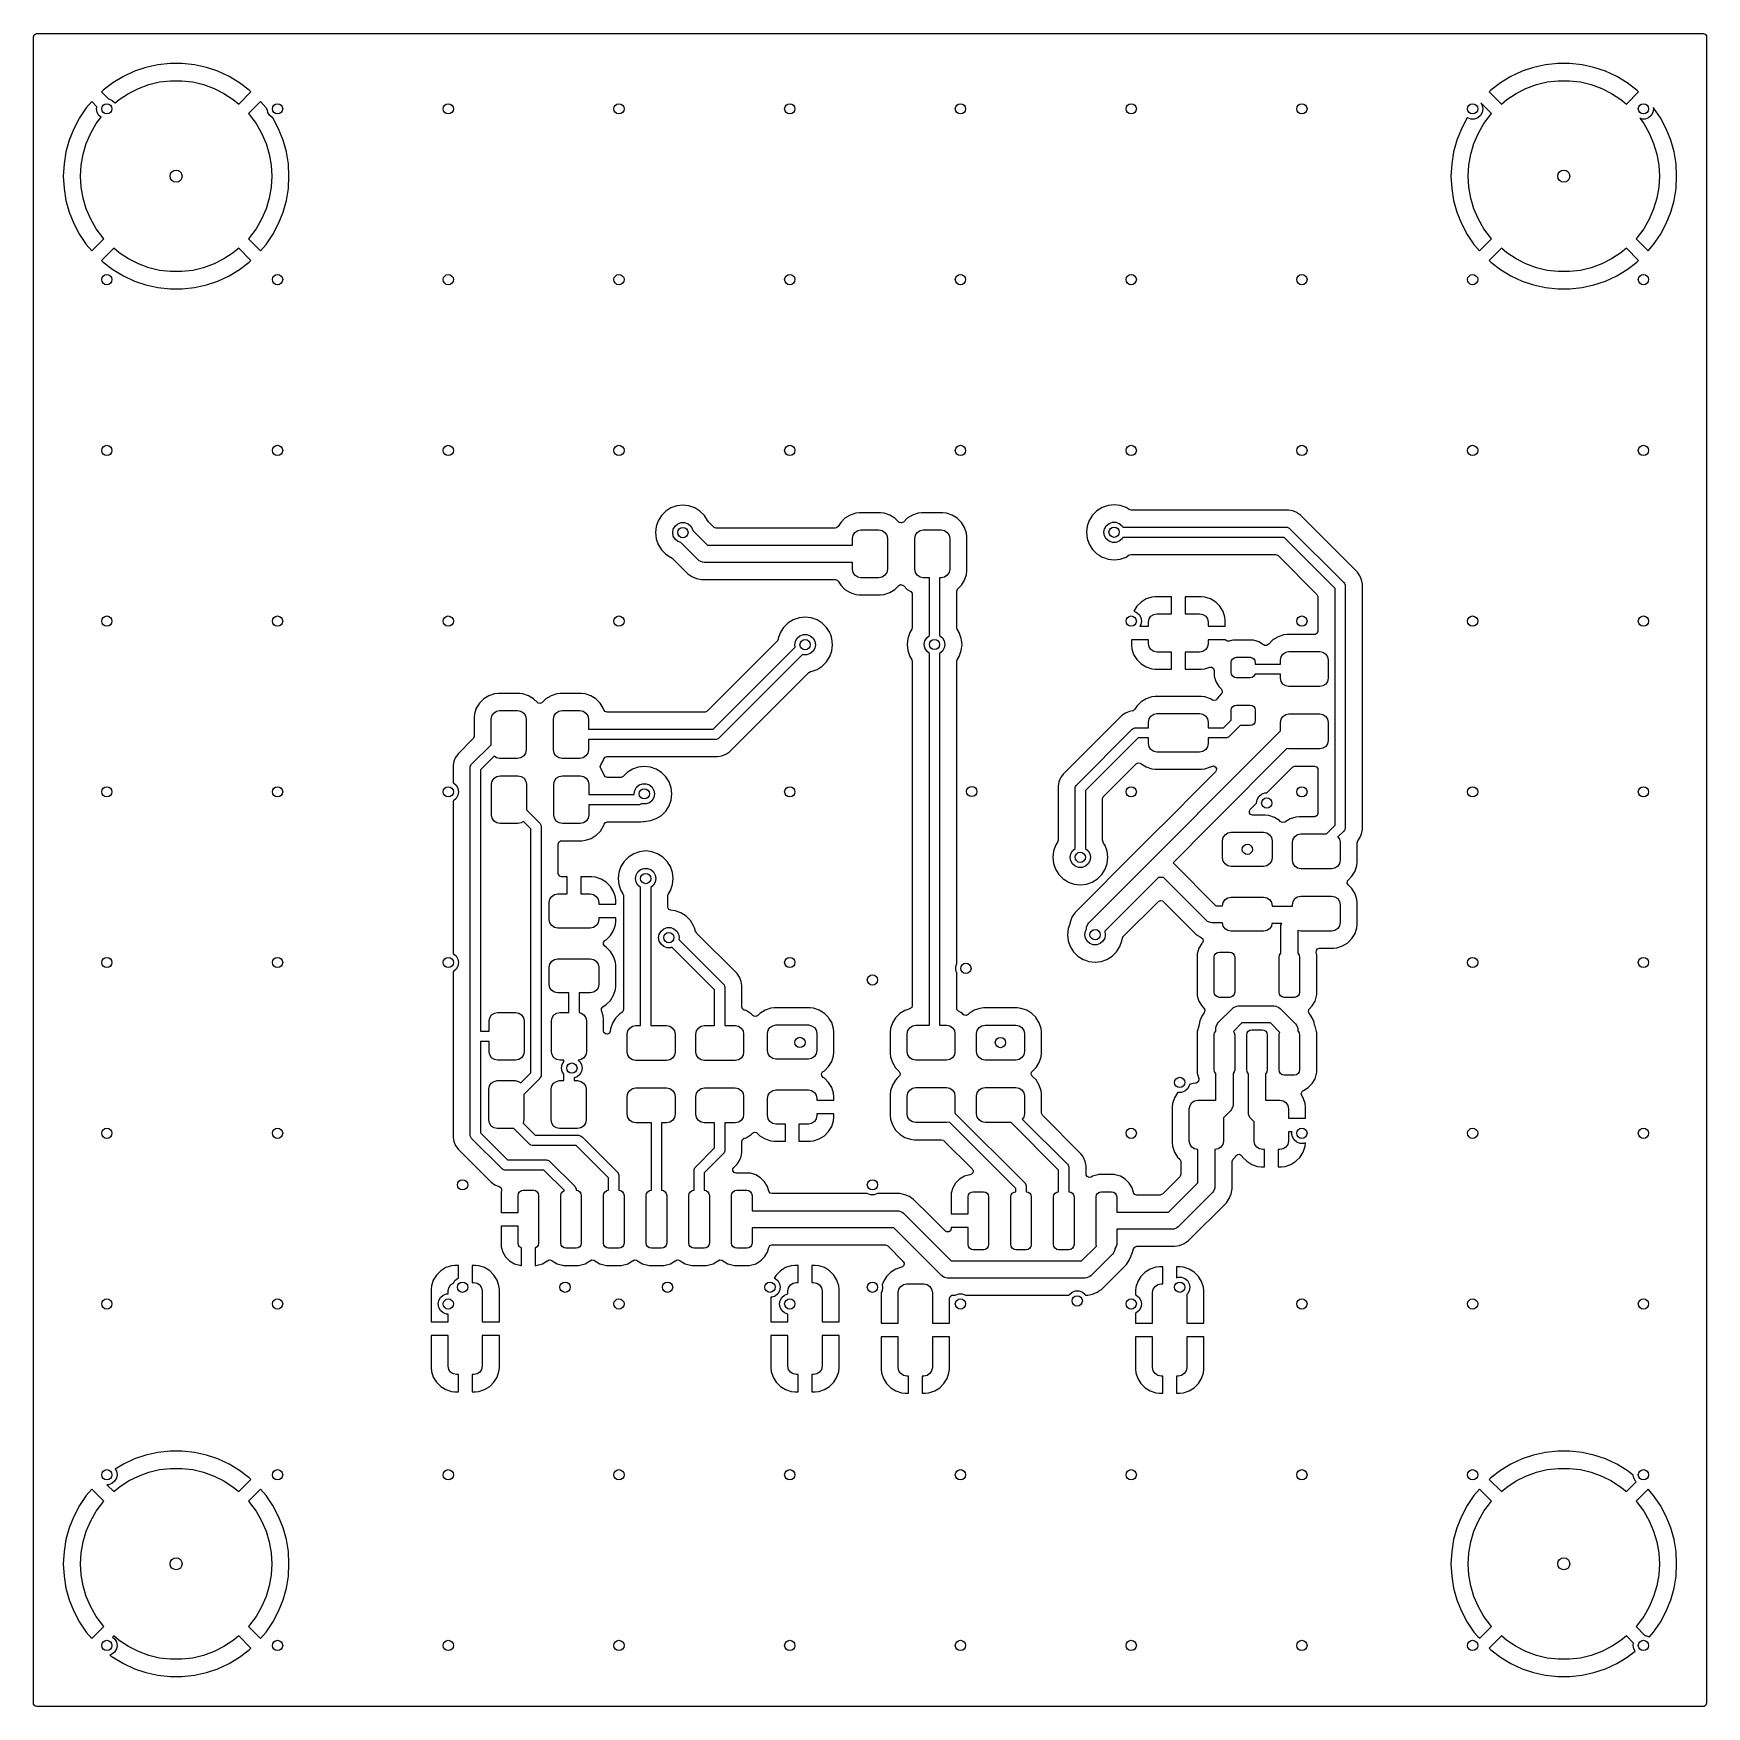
# Model space of a CAD drawing. Extents: x 4.39 to 6.32, y -5.3 to -3.37.
import ezdxf

# ---------------------------------------------------------------- set-up
doc = ezdxf.new("R2010")
doc.units = 0
doc.header["$MEASUREMENT"] = 0
doc.layers.add('BLACK', color=7, linetype='CONTINUOUS')

msp = doc.modelspace()

# ---------------------------------------------------------------- linework, layer by layer
at = {"layer": 'BLACK', "linetype": 'CONTINUOUS'}
for p, q in [((4.3906, -3.3701), (4.3913, -3.3678)), ((4.3906, -3.5307), (4.3906, -3.3701)), ((4.3913, -3.3678), (4.3933, -3.3664)), ((4.3933, -3.3664), (4.3945, -3.3662)), ((4.3945, -3.3662), (6.3158, -3.3662)), ((6.3158, -3.3662), (6.3181, -3.3669)), ((6.3181, -3.3669), (6.3195, -3.3689)), ((6.3195, -3.3689), (6.3197, -3.3701)), ((6.3197, -3.3701), (6.3197, -5.2914)), ((4.507, -3.4098), (4.4942, -3.4158)), ((4.5203, -3.4053), (4.507, -3.4098)), ((4.5341, -3.4023), (4.5203, -3.4053)), ((4.5203, -3.4053), (4.5203, -3.4053)), ((4.5481, -3.4008), (4.5341, -3.4023)), ((4.5622, -3.4008), (4.5481, -3.4008)), ((4.5762, -3.4023), (4.5622, -3.4008)), ((4.5899, -3.4053), (4.5762, -3.4023)), ((4.5762, -3.4023), (4.5762, -3.4023)), ((4.6033, -3.4098), (4.5899, -3.4053)), ((4.6161, -3.4158), (4.6033, -3.4098)), ((6.107, -3.4098), (6.0942, -3.4158)), ((6.1203, -3.4053), (6.107, -3.4098)), ((6.1341, -3.4023), (6.1203, -3.4053)), ((6.1203, -3.4053), (6.1203, -3.4053)), ((6.1481, -3.4008), (6.1341, -3.4023)), ((6.1622, -3.4008), (6.1481, -3.4008)), ((6.1762, -3.4023), (6.1622, -3.4008)), ((6.1899, -3.4053), (6.1762, -3.4023)), ((6.1762, -3.4023), (6.1762, -3.4023)), ((6.2033, -3.4098), (6.1899, -3.4053)), ((6.2161, -3.4158), (6.2033, -3.4098)), ((4.4709, -3.4315), (4.4689, -3.4334)), ((4.4689, -3.4334), (4.4771, -3.4415)), ((4.4821, -3.423), (4.4709, -3.4315)), ((4.4709, -3.4315), (4.4709, -3.4315)), ((4.4942, -3.4158), (4.4821, -3.423)), ((4.4821, -3.423), (4.4821, -3.423)), ((4.5, -3.4352), (4.5115, -3.4295)), ((4.5115, -3.4295), (4.5235, -3.4251)), ((4.5235, -3.4251), (4.536, -3.4221)), ((4.536, -3.4221), (4.5487, -3.4207)), ((4.5487, -3.4207), (4.5615, -3.4207)), ((4.5615, -3.4207), (4.5743, -3.4221)), ((4.5743, -3.4221), (4.5867, -3.4251)), ((4.5867, -3.4251), (4.5988, -3.4295)), ((4.5988, -3.4295), (4.6102, -3.4352)), ((4.6281, -3.423), (4.6161, -3.4158)), ((4.6272, -3.4475), (4.6413, -3.4334)), ((4.6394, -3.4315), (4.6281, -3.423)), ((4.6281, -3.423), (4.6281, -3.423)), ((4.6413, -3.4334), (4.6394, -3.4315)), ((6.0709, -3.4315), (6.0689, -3.4334)), ((6.0689, -3.4334), (6.0831, -3.4475)), ((6.0821, -3.423), (6.0709, -3.4315)), ((6.0709, -3.4315), (6.0709, -3.4315)), ((6.0942, -3.4158), (6.0821, -3.423)), ((6.0821, -3.423), (6.0821, -3.423)), ((6.1, -3.4352), (6.1115, -3.4295)), ((6.1115, -3.4295), (6.1235, -3.4251)), ((6.1235, -3.4251), (6.136, -3.4221)), ((6.136, -3.4221), (6.1487, -3.4207)), ((6.1487, -3.4207), (6.1615, -3.4207)), ((6.1615, -3.4207), (6.1743, -3.4221)), ((6.1743, -3.4221), (6.1867, -3.4251)), ((6.1867, -3.4251), (6.1988, -3.4295)), ((6.1988, -3.4295), (6.2102, -3.4352)), ((6.2281, -3.423), (6.2161, -3.4158)), ((6.2272, -3.4475), (6.2413, -3.4334)), ((6.2394, -3.4315), (6.2281, -3.423)), ((6.2281, -3.423), (6.2281, -3.423)), ((6.2413, -3.4334), (6.2394, -3.4315)), ((4.4515, -3.452), (4.4436, -3.4636)), ((4.4578, -3.4446), (4.4515, -3.452)), ((4.4515, -3.452), (4.4515, -3.452)), ((4.4638, -3.4506), (4.4578, -3.4446)), ((4.4634, -3.4531), (4.4638, -3.4506)), ((4.4771, -3.4415), (4.4772, -3.4415)), ((4.4772, -3.4415), (4.4811, -3.4429)), ((4.4811, -3.4429), (4.4842, -3.4456)), ((4.4842, -3.4456), (4.4846, -3.4462)), ((4.4846, -3.4462), (4.4893, -3.4423)), ((4.4893, -3.4423), (4.5, -3.4352)), ((4.6102, -3.4352), (4.6209, -3.4423)), ((4.6209, -3.4423), (4.6272, -3.4475)), ((4.6524, -3.4446), (4.6384, -3.4586)), ((4.6587, -3.452), (4.6524, -3.4446)), ((4.6605, -3.4546), (4.6587, -3.452)), ((4.6587, -3.452), (4.6587, -3.452)), ((6.0719, -3.4586), (6.0593, -3.4461)), ((6.0593, -3.4461), (6.0611, -3.4491)), ((6.0611, -3.4491), (6.0618, -3.4531)), ((6.0831, -3.4475), (6.0893, -3.4423)), ((6.0893, -3.4423), (6.1, -3.4352)), ((6.2102, -3.4352), (6.2209, -3.4423)), ((6.2209, -3.4423), (6.2272, -3.4475)), ((6.2587, -3.452), (6.2584, -3.4516)), ((6.2584, -3.4516), (6.2587, -3.4531)), ((6.2666, -3.4636), (6.2587, -3.452)), ((6.2587, -3.452), (6.2587, -3.452)), ((4.4436, -3.4636), (4.437, -3.4761)), ((4.4566, -3.4812), (4.463, -3.4701)), ((4.463, -3.4701), (4.4685, -3.4627)), ((4.4641, -3.4572), (4.4634, -3.4531)), ((4.4661, -3.4607), (4.4641, -3.4572)), ((4.4685, -3.4627), (4.4661, -3.4607)), ((4.6384, -3.4586), (4.6396, -3.4599)), ((4.6396, -3.4599), (4.6472, -3.4701)), ((4.6472, -3.4701), (4.6536, -3.4812)), ((4.6609, -3.4572), (4.6605, -3.4546)), ((4.663, -3.4607), (4.6609, -3.4572)), ((4.6661, -3.4634), (4.663, -3.4607)), ((4.6665, -3.4635), (4.6661, -3.4634)), ((4.6666, -3.4636), (4.6665, -3.4635)), ((4.6732, -3.4761), (4.6666, -3.4636)), ((6.0436, -3.4636), (6.037, -3.4761)), ((6.0439, -3.4632), (6.0436, -3.4636)), ((6.0441, -3.4634), (6.0439, -3.4632)), ((6.0479, -3.4648), (6.0441, -3.4634)), ((6.0521, -3.4648), (6.0479, -3.4648)), ((6.0559, -3.4634), (6.0521, -3.4648)), ((6.059, -3.4607), (6.0559, -3.4634)), ((6.0566, -3.4812), (6.063, -3.4701)), ((6.0611, -3.4572), (6.059, -3.4607)), ((6.0618, -3.4531), (6.0611, -3.4572)), ((6.063, -3.4701), (6.0707, -3.4599)), ((6.0707, -3.4599), (6.0719, -3.4586)), ((6.2448, -3.4648), (6.2427, -3.464)), ((6.2427, -3.464), (6.2472, -3.4701)), ((6.2489, -3.4648), (6.2448, -3.4648)), ((6.2472, -3.4701), (6.2536, -3.4812)), ((6.2528, -3.4634), (6.2489, -3.4648)), ((6.2559, -3.4607), (6.2528, -3.4634)), ((6.2579, -3.4572), (6.2559, -3.4607)), ((6.2587, -3.4531), (6.2579, -3.4572)), ((6.2732, -3.4761), (6.2666, -3.4636)), ((4.4318, -3.4892), (4.428, -3.5027)), ((4.437, -3.4761), (4.4318, -3.4892)), ((4.4318, -3.4892), (4.4318, -3.4892)), ((4.4515, -3.493), (4.4566, -3.4812)), ((4.6536, -3.4812), (4.6587, -3.493)), ((4.6784, -3.4892), (4.6732, -3.4761)), ((4.6822, -3.5027), (4.6784, -3.4892)), ((4.6784, -3.4892), (4.6784, -3.4892)), ((6.0318, -3.4892), (6.028, -3.5027)), ((6.037, -3.4761), (6.0318, -3.4892)), ((6.0318, -3.4892), (6.0318, -3.4892)), ((6.0515, -3.493), (6.0566, -3.4812)), ((6.2536, -3.4812), (6.2587, -3.493)), ((6.2784, -3.4892), (6.2732, -3.4761)), ((6.2822, -3.5027), (6.2784, -3.4892)), ((6.2784, -3.4892), (6.2784, -3.4892)), ((4.428, -3.5027), (4.4258, -3.5166)), ((4.4456, -3.5179), (4.4479, -3.5053)), ((4.4479, -3.5053), (4.4515, -3.493)), ((4.6587, -3.493), (4.6624, -3.5053)), ((4.6624, -3.5053), (4.6646, -3.5179)), ((4.6845, -3.5166), (4.6822, -3.5027)), ((6.028, -3.5027), (6.0258, -3.5166)), ((6.0456, -3.5179), (6.0479, -3.5053)), ((6.0479, -3.5053), (6.0515, -3.493)), ((6.2587, -3.493), (6.2624, -3.5053)), ((6.2624, -3.5053), (6.2646, -3.5179)), ((6.2845, -3.5166), (6.2822, -3.5027)), ((4.4258, -3.5166), (4.425, -3.5307)), ((4.4449, -3.5307), (4.4456, -3.5179)), ((4.6646, -3.5179), (4.6654, -3.5307)), ((4.6852, -3.5307), (4.6845, -3.5166)), ((6.0258, -3.5166), (6.025, -3.5307)), ((6.0449, -3.5307), (6.0456, -3.5179)), ((6.2646, -3.5179), (6.2654, -3.5307)), ((6.2852, -3.5307), (6.2845, -3.5166)), ((4.3906, -4.2104), (4.3906, -3.5307)), ((4.425, -3.5307), (4.4258, -3.5448)), ((4.4258, -3.5448), (4.428, -3.5587)), ((4.4456, -3.5435), (4.4449, -3.5307)), ((4.4479, -3.5561), (4.4456, -3.5435)), ((4.6646, -3.5435), (4.6624, -3.5561)), ((4.6654, -3.5307), (4.6646, -3.5435)), ((4.6822, -3.5587), (4.6845, -3.5448)), ((4.6845, -3.5448), (4.6852, -3.5307)), ((6.025, -3.5307), (6.0258, -3.5448)), ((6.0258, -3.5448), (6.028, -3.5587)), ((6.0456, -3.5435), (6.0449, -3.5307)), ((6.0479, -3.5561), (6.0456, -3.5435)), ((6.2646, -3.5435), (6.2624, -3.5561)), ((6.2654, -3.5307), (6.2646, -3.5435)), ((6.2822, -3.5587), (6.2845, -3.5448)), ((6.2845, -3.5448), (6.2852, -3.5307)), ((4.428, -3.5587), (4.4318, -3.5723)), ((4.4515, -3.5684), (4.4479, -3.5561)), ((4.4566, -3.5802), (4.4515, -3.5684)), ((4.6587, -3.5684), (4.6536, -3.5802)), ((4.6624, -3.5561), (4.6587, -3.5684)), ((4.6784, -3.5723), (4.6822, -3.5587)), ((6.028, -3.5587), (6.0318, -3.5723)), ((6.0515, -3.5684), (6.0479, -3.5561)), ((6.0566, -3.5802), (6.0515, -3.5684)), ((6.2587, -3.5684), (6.2536, -3.5802)), ((6.2624, -3.5561), (6.2587, -3.5684)), ((6.2784, -3.5723), (6.2822, -3.5587)), ((4.4318, -3.5723), (4.4318, -3.5723)), ((4.4318, -3.5723), (4.437, -3.5853)), ((4.437, -3.5853), (4.4436, -3.5978)), ((4.463, -3.5913), (4.4566, -3.5802)), ((4.6536, -3.5802), (4.6472, -3.5913)), ((4.6666, -3.5978), (4.6732, -3.5853)), ((4.6732, -3.5853), (4.6784, -3.5723)), ((4.6784, -3.5723), (4.6784, -3.5723)), ((6.0318, -3.5723), (6.0318, -3.5723)), ((6.0318, -3.5723), (6.037, -3.5853)), ((6.037, -3.5853), (6.0436, -3.5978)), ((6.063, -3.5913), (6.0566, -3.5802)), ((6.2536, -3.5802), (6.2472, -3.5913)), ((6.2666, -3.5978), (6.2732, -3.5853)), ((6.2732, -3.5853), (6.2784, -3.5723)), ((6.2784, -3.5723), (6.2784, -3.5723)), ((4.4436, -3.5978), (4.4515, -3.6094)), ((4.4578, -3.6169), (4.4719, -3.6028)), ((4.4707, -3.6016), (4.463, -3.5913)), ((4.4719, -3.6028), (4.4707, -3.6016)), ((4.6396, -3.6016), (4.6384, -3.6028)), ((4.6384, -3.6028), (4.6524, -3.6169)), ((4.6472, -3.5913), (4.6396, -3.6016)), ((4.6587, -3.6094), (4.6666, -3.5978)), ((6.0436, -3.5978), (6.0515, -3.6094)), ((6.0578, -3.6169), (6.0719, -3.6028)), ((6.0707, -3.6016), (6.063, -3.5913)), ((6.0719, -3.6028), (6.0707, -3.6016)), ((6.2396, -3.6016), (6.2384, -3.6028)), ((6.2384, -3.6028), (6.2524, -3.6169)), ((6.2472, -3.5913), (6.2396, -3.6016)), ((6.2587, -3.6094), (6.2666, -3.5978)), ((4.4515, -3.6094), (4.4515, -3.6094)), ((4.4515, -3.6094), (4.4578, -3.6169)), ((4.4831, -3.6139), (4.4689, -3.628)), ((4.4893, -3.6191), (4.4831, -3.6139)), ((4.5, -3.6262), (4.4893, -3.6191)), ((4.5115, -3.6319), (4.5, -3.6262)), ((4.6102, -3.6262), (4.5988, -3.6319)), ((4.6209, -3.6191), (4.6102, -3.6262)), ((4.6272, -3.6139), (4.6209, -3.6191)), ((4.6413, -3.628), (4.6272, -3.6139)), ((4.6524, -3.6169), (4.6587, -3.6094)), ((4.6587, -3.6094), (4.6587, -3.6094)), ((6.0515, -3.6094), (6.0515, -3.6094)), ((6.0515, -3.6094), (6.0578, -3.6169)), ((6.0831, -3.6139), (6.0689, -3.628)), ((6.0893, -3.6191), (6.0831, -3.6139)), ((6.1, -3.6262), (6.0893, -3.6191)), ((6.1115, -3.6319), (6.1, -3.6262)), ((6.2102, -3.6262), (6.1988, -3.6319)), ((6.2209, -3.6191), (6.2102, -3.6262)), ((6.2272, -3.6139), (6.2209, -3.6191)), ((6.2413, -3.628), (6.2272, -3.6139)), ((6.2524, -3.6169), (6.2587, -3.6094)), ((6.2587, -3.6094), (6.2587, -3.6094)), ((4.4689, -3.628), (4.4709, -3.6299)), ((4.4709, -3.6299), (4.4821, -3.6384)), ((4.4821, -3.6384), (4.4821, -3.6384)), ((4.4821, -3.6384), (4.4942, -3.6457)), ((4.4942, -3.6457), (4.507, -3.6516)), ((4.5235, -3.6363), (4.5115, -3.6319)), ((4.536, -3.6393), (4.5235, -3.6363)), ((4.5487, -3.6408), (4.536, -3.6393)), ((4.5615, -3.6408), (4.5487, -3.6408)), ((4.5743, -3.6393), (4.5615, -3.6408)), ((4.5867, -3.6363), (4.5743, -3.6393)), ((4.5988, -3.6319), (4.5867, -3.6363)), ((4.6033, -3.6516), (4.6161, -3.6457)), ((4.6161, -3.6457), (4.6281, -3.6384)), ((4.6281, -3.6384), (4.6394, -3.6299)), ((4.6281, -3.6384), (4.6281, -3.6384)), ((4.6394, -3.6299), (4.6413, -3.628)), ((6.0689, -3.628), (6.0709, -3.6299)), ((6.0709, -3.6299), (6.0821, -3.6384)), ((6.0821, -3.6384), (6.0821, -3.6384)), ((6.0821, -3.6384), (6.0942, -3.6457)), ((6.0942, -3.6457), (6.107, -3.6516)), ((6.1235, -3.6363), (6.1115, -3.6319)), ((6.136, -3.6393), (6.1235, -3.6363)), ((6.1487, -3.6408), (6.136, -3.6393)), ((6.1615, -3.6408), (6.1487, -3.6408)), ((6.1743, -3.6393), (6.1615, -3.6408)), ((6.1867, -3.6363), (6.1743, -3.6393)), ((6.1988, -3.6319), (6.1867, -3.6363)), ((6.2033, -3.6516), (6.2161, -3.6457)), ((6.2161, -3.6457), (6.2281, -3.6384)), ((6.2281, -3.6384), (6.2394, -3.6299)), ((6.2281, -3.6384), (6.2281, -3.6384)), ((6.2394, -3.6299), (6.2413, -3.628)), ((4.507, -3.6516), (4.5203, -3.6561)), ((4.5203, -3.6561), (4.5341, -3.6591)), ((4.5341, -3.6591), (4.5341, -3.6591)), ((4.5341, -3.6591), (4.5481, -3.6606)), ((4.5481, -3.6606), (4.5622, -3.6606)), ((4.5622, -3.6606), (4.5762, -3.6591)), ((4.5762, -3.6591), (4.5899, -3.6561)), ((4.5899, -3.6561), (4.6033, -3.6516)), ((4.5899, -3.6561), (4.5899, -3.6561)), ((6.107, -3.6516), (6.1203, -3.6561)), ((6.1203, -3.6561), (6.1341, -3.6591)), ((6.1341, -3.6591), (6.1341, -3.6591)), ((6.1341, -3.6591), (6.1481, -3.6606)), ((6.1481, -3.6606), (6.1622, -3.6606)), ((6.1622, -3.6606), (6.1762, -3.6591)), ((6.1762, -3.6591), (6.1899, -3.6561)), ((6.1899, -3.6561), (6.2033, -3.6516)), ((6.1899, -3.6561), (6.1899, -3.6561)), ((5.1256, -3.9132), (5.1196, -3.9169)), ((5.1323, -3.9108), (5.1256, -3.9132)), ((5.1256, -3.9132), (5.1256, -3.9132)), ((5.1394, -3.91), (5.1323, -3.9108)), ((5.1323, -3.9108), (5.1323, -3.9108)), ((5.1464, -3.9108), (5.1394, -3.91)), ((5.1531, -3.9132), (5.1464, -3.9108)), ((5.1464, -3.9108), (5.1464, -3.9108)), ((5.1591, -3.9169), (5.1531, -3.9132)), ((5.6229, -3.9128), (5.6168, -3.9165)), ((5.6296, -3.9104), (5.6229, -3.9128)), ((5.6229, -3.9128), (5.6229, -3.9128)), ((5.6366, -3.9096), (5.6296, -3.9104)), ((5.6296, -3.9104), (5.6296, -3.9104)), ((5.6437, -3.9104), (5.6366, -3.9096)), ((5.6504, -3.9128), (5.6437, -3.9104)), ((5.6437, -3.9104), (5.6437, -3.9104)), ((5.6541, -3.9151), (5.6504, -3.9128)), ((5.6562, -3.9157), (5.6541, -3.9151)), ((5.8376, -3.9157), (5.6562, -3.9157)), ((5.8425, -3.9167), (5.8376, -3.9157)), ((5.1085, -3.9347), (5.1077, -3.9417)), ((5.1108, -3.928), (5.1085, -3.9347)), ((5.1085, -3.9347), (5.1085, -3.9347)), ((5.1146, -3.922), (5.1108, -3.928)), ((5.1108, -3.928), (5.1108, -3.928)), ((5.1196, -3.9169), (5.1146, -3.922)), ((5.1283, -3.9377), (5.1303, -3.9341)), ((5.1303, -3.9341), (5.1335, -3.9315)), ((5.1335, -3.9315), (5.1373, -3.9301)), ((5.1373, -3.9301), (5.1414, -3.9301)), ((5.1414, -3.9301), (5.1453, -3.9315)), ((5.1453, -3.9315), (5.1484, -3.9341)), ((5.1484, -3.9341), (5.1505, -3.9377)), ((5.1642, -3.922), (5.1591, -3.9169)), ((5.1591, -3.9169), (5.1591, -3.9169)), ((5.1591, -3.9169), (5.1591, -3.9169)), ((5.1677, -3.9276), (5.1642, -3.922)), ((5.1642, -3.922), (5.1642, -3.922)), ((5.1642, -3.922), (5.1642, -3.922)), ((5.1679, -3.928), (5.1677, -3.9276)), ((5.168, -3.9282), (5.1679, -3.928)), ((5.1679, -3.928), (5.1679, -3.928)), ((5.1679, -3.928), (5.1679, -3.928)), ((5.1679, -3.928), (5.1679, -3.928)), ((5.1681, -3.9282), (5.168, -3.9282)), ((5.1689, -3.9294), (5.1681, -3.9282)), ((5.1749, -3.9355), (5.1689, -3.9294)), ((5.3184, -3.9347), (5.3166, -3.9363)), ((5.3213, -3.93), (5.3184, -3.9347)), ((5.3262, -3.9251), (5.3213, -3.93)), ((5.3321, -3.9215), (5.3262, -3.9251)), ((5.3387, -3.9193), (5.3321, -3.9215)), ((5.3427, -3.9189), (5.3387, -3.9193)), ((5.3387, -3.9193), (5.3387, -3.9193)), ((5.3673, -3.9189), (5.3427, -3.9189)), ((5.3714, -3.9193), (5.3673, -3.9189)), ((5.3779, -3.9215), (5.3714, -3.9193)), ((5.3714, -3.9193), (5.3714, -3.9193)), ((5.3838, -3.9251), (5.3779, -3.9215)), ((5.3779, -3.9215), (5.3779, -3.9215)), ((5.3779, -3.9215), (5.3779, -3.9215)), ((5.3882, -3.9295), (5.3838, -3.9251)), ((5.3838, -3.9251), (5.3838, -3.9251)), ((5.3838, -3.9251), (5.3838, -3.9251)), ((5.3892, -3.9302), (5.3882, -3.9295)), ((5.3916, -3.9306), (5.3892, -3.9302)), ((5.3937, -3.9295), (5.3916, -3.9306)), ((5.3981, -3.9251), (5.3937, -3.9295)), ((5.404, -3.9215), (5.3981, -3.9251)), ((5.3981, -3.9251), (5.3981, -3.9251)), ((5.3981, -3.9251), (5.3981, -3.9251)), ((5.4105, -3.9193), (5.404, -3.9215)), ((5.4146, -3.9189), (5.4105, -3.9193)), ((5.4105, -3.9193), (5.4105, -3.9193)), ((5.4392, -3.9189), (5.4146, -3.9189)), ((5.4432, -3.9193), (5.4392, -3.9189)), ((5.4498, -3.9215), (5.4432, -3.9193)), ((5.4432, -3.9193), (5.4432, -3.9193)), ((5.4557, -3.9251), (5.4498, -3.9215)), ((5.4498, -3.9215), (5.4498, -3.9215)), ((5.4498, -3.9215), (5.4498, -3.9215)), ((5.4605, -3.93), (5.4557, -3.9251)), ((5.4557, -3.9251), (5.4557, -3.9251)), ((5.4557, -3.9251), (5.4557, -3.9251)), ((5.4642, -3.9359), (5.4605, -3.93)), ((5.6057, -3.9343), (5.6049, -3.9413)), ((5.608, -3.9276), (5.6057, -3.9343)), ((5.6057, -3.9343), (5.6057, -3.9343)), ((5.6118, -3.9216), (5.608, -3.9276)), ((5.608, -3.9276), (5.608, -3.9276)), ((5.6168, -3.9165), (5.6118, -3.9216)), ((5.6255, -3.9373), (5.6276, -3.9337)), ((5.6276, -3.9337), (5.6307, -3.9311)), ((5.6307, -3.9311), (5.6346, -3.9297)), ((5.6346, -3.9297), (5.6387, -3.9297)), ((5.6387, -3.9297), (5.6425, -3.9311)), ((5.6425, -3.9311), (5.6457, -3.9337)), ((5.6457, -3.9337), (5.6466, -3.9354)), ((5.8472, -3.9186), (5.8425, -3.9167)), ((5.8425, -3.9167), (5.8425, -3.9167)), ((5.8425, -3.9167), (5.8425, -3.9167)), ((5.8481, -3.9193), (5.8472, -3.9186)), ((5.8514, -3.9214), (5.8481, -3.9193)), ((5.9171, -3.9872), (5.8514, -3.9214)), ((5.1077, -3.9417), (5.1085, -3.9488)), ((5.1085, -3.9488), (5.1085, -3.9488)), ((5.1085, -3.9488), (5.1108, -3.9555)), ((5.1276, -3.9417), (5.1283, -3.9377)), ((5.1283, -3.9458), (5.1276, -3.9417)), ((5.1303, -3.9493), (5.1283, -3.9458)), ((5.1335, -3.952), (5.1303, -3.9493)), ((5.1369, -3.9532), (5.1335, -3.952)), ((5.1568, -3.9731), (5.1369, -3.9532)), ((5.1505, -3.9377), (5.1507, -3.9392)), ((5.1507, -3.9392), (5.1679, -3.9563)), ((5.1753, -3.9359), (5.1749, -3.9355)), ((5.1776, -3.9366), (5.1753, -3.9359)), ((5.3151, -3.9366), (5.1776, -3.9366)), ((5.3166, -3.9363), (5.3151, -3.9366)), ((5.3348, -3.9484), (5.3356, -3.9447)), ((5.3348, -3.9563), (5.3348, -3.9484)), ((5.3356, -3.9447), (5.3377, -3.9415)), ((5.3377, -3.9415), (5.3409, -3.9393)), ((5.3409, -3.9393), (5.3447, -3.9386)), ((5.3447, -3.9386), (5.3654, -3.9386)), ((5.3654, -3.9386), (5.3691, -3.9393)), ((5.3691, -3.9393), (5.3723, -3.9415)), ((5.3723, -3.9415), (5.3744, -3.9447)), ((5.3744, -3.9447), (5.3752, -3.9484)), ((5.3752, -3.9484), (5.3752, -3.9839)), ((5.4067, -3.9484), (5.4074, -3.9447)), ((5.4067, -3.9839), (5.4067, -3.9484)), ((5.4074, -3.9447), (5.4096, -3.9415)), ((5.4096, -3.9415), (5.4128, -3.9393)), ((5.4128, -3.9393), (5.4165, -3.9386)), ((5.4165, -3.9386), (5.4372, -3.9386)), ((5.4372, -3.9386), (5.441, -3.9393)), ((5.441, -3.9393), (5.4442, -3.9415)), ((5.4442, -3.9415), (5.4463, -3.9447)), ((5.4463, -3.9447), (5.447, -3.9484)), ((5.447, -3.9484), (5.447, -3.9839)), ((5.4663, -3.9424), (5.4642, -3.9359)), ((5.4668, -3.9465), (5.4663, -3.9424)), ((5.4663, -3.9424), (5.4663, -3.9424)), ((5.4663, -3.9424), (5.4663, -3.9424)), ((5.4668, -3.9858), (5.4668, -3.9465)), ((5.4668, -3.9465), (5.4668, -3.9465)), ((5.6049, -3.9413), (5.6057, -3.9484)), ((5.6057, -3.9484), (5.6057, -3.9484)), ((5.6057, -3.9484), (5.608, -3.9551)), ((5.6248, -3.9413), (5.6255, -3.9373)), ((5.6255, -3.9454), (5.6248, -3.9413)), ((5.6276, -3.9489), (5.6255, -3.9454)), ((5.6307, -3.9516), (5.6276, -3.9489)), ((5.6346, -3.953), (5.6307, -3.9516)), ((5.6387, -3.953), (5.6346, -3.953)), ((5.6425, -3.9516), (5.6387, -3.953)), ((5.6457, -3.9489), (5.6425, -3.9516)), ((5.6466, -3.9472), (5.6457, -3.9489)), ((5.6466, -3.9354), (5.835, -3.9354)), ((5.8326, -3.9472), (5.6466, -3.9472)), ((5.8913, -4.006), (5.8326, -3.9472)), ((5.835, -3.9354), (5.8362, -3.9355)), ((5.8362, -3.9355), (5.8369, -3.9359)), ((5.8369, -3.9359), (5.8383, -3.9364)), ((5.8383, -3.9364), (5.8392, -3.9372)), ((5.8392, -3.9372), (5.9014, -3.9994)), ((5.1108, -3.9555), (5.1108, -3.9555)), ((5.1108, -3.9555), (5.1146, -3.9615)), ((5.1146, -3.9615), (5.1146, -3.9615)), ((5.1146, -3.9615), (5.1196, -3.9665)), ((5.1196, -3.9665), (5.1196, -3.9665)), ((5.1196, -3.9665), (5.1196, -3.9665)), ((5.1196, -3.9665), (5.125, -3.9699)), ((5.125, -3.9699), (5.1256, -3.9703)), ((5.1256, -3.9703), (5.1256, -3.9703)), ((5.1256, -3.9703), (5.1256, -3.9703)), ((5.1256, -3.9703), (5.1256, -3.9703)), ((5.1256, -3.9703), (5.1258, -3.9704)), ((5.1258, -3.9704), (5.1258, -3.9704)), ((5.1258, -3.9704), (5.1271, -3.9712)), ((5.1271, -3.9712), (5.1408, -3.985)), ((5.1583, -3.9743), (5.1568, -3.9731)), ((5.1679, -3.9563), (5.3348, -3.9563)), ((5.608, -3.9551), (5.608, -3.9551)), ((5.608, -3.9551), (5.6118, -3.9611)), ((5.6118, -3.9611), (5.6118, -3.9611)), ((5.6118, -3.9611), (5.6168, -3.9661)), ((5.6168, -3.9661), (5.6168, -3.9661)), ((5.6168, -3.9661), (5.6168, -3.9661)), ((5.6168, -3.9661), (5.6193, -3.9677)), ((5.6193, -3.9677), (5.6229, -3.9699)), ((5.6229, -3.9699), (5.6255, -3.9709)), ((5.6255, -3.9709), (5.6296, -3.9723)), ((5.6296, -3.9723), (5.6296, -3.9723)), ((5.6296, -3.9723), (5.6296, -3.9723)), ((5.6296, -3.9723), (5.6366, -3.9731)), ((5.6366, -3.9731), (5.6437, -3.9723)), ((5.6437, -3.9723), (5.6504, -3.9699)), ((5.6504, -3.9699), (5.6541, -3.9675)), ((5.6541, -3.9675), (5.6562, -3.9669)), ((5.6562, -3.9669), (5.8228, -3.9669)), ((5.8228, -3.9669), (5.8251, -3.9677)), ((5.8251, -3.9677), (5.8256, -3.9681)), ((5.8256, -3.9681), (5.8705, -4.013)), ((5.1408, -3.985), (5.1408, -3.985)), ((5.1408, -3.985), (5.1408, -3.985)), ((5.1408, -3.985), (5.1431, -3.9872)), ((5.1431, -3.9872), (5.1449, -3.9891)), ((5.1449, -3.9891), (5.1498, -3.9923)), ((5.1498, -3.9923), (5.1552, -3.9946)), ((5.1619, -3.9758), (5.1583, -3.9743)), ((5.1583, -3.9743), (5.1583, -3.9743)), ((5.1638, -3.976), (5.1619, -3.9758)), ((5.3348, -3.976), (5.1638, -3.976)), ((5.3348, -3.9839), (5.3348, -3.976)), ((5.3356, -3.9876), (5.3348, -3.9839)), ((5.3377, -3.9908), (5.3356, -3.9876)), ((5.3409, -3.993), (5.3377, -3.9908)), ((5.3447, -3.9937), (5.3409, -3.993)), ((5.3691, -3.993), (5.3654, -3.9937)), ((5.3723, -3.9908), (5.3691, -3.993)), ((5.3744, -3.9876), (5.3723, -3.9908)), ((5.3752, -3.9839), (5.3744, -3.9876)), ((5.4074, -3.9876), (5.4067, -3.9839)), ((5.4096, -3.9908), (5.4074, -3.9876)), ((5.4128, -3.993), (5.4096, -3.9908)), ((5.4165, -3.9937), (5.4128, -3.993)), ((5.441, -3.993), (5.4372, -3.9937)), ((5.4442, -3.9908), (5.441, -3.993)), ((5.4463, -3.9876), (5.4442, -3.9908)), ((5.447, -3.9839), (5.4463, -3.9876)), ((5.4642, -3.9964), (5.4663, -3.9899)), ((5.4663, -3.9899), (5.4668, -3.9858)), ((5.9199, -3.9914), (5.9171, -3.9872)), ((5.9219, -3.9961), (5.9199, -3.9914)), ((5.1552, -3.9946), (5.1609, -3.9957)), ((5.1609, -3.9957), (5.3151, -3.9957)), ((5.3151, -3.9957), (5.3174, -3.9964)), ((5.3174, -3.9964), (5.3184, -3.9975)), ((5.3184, -3.9975), (5.3213, -4.0023)), ((5.3213, -4.0023), (5.3213, -4.0023)), ((5.3213, -4.0023), (5.3213, -4.0023)), ((5.3213, -4.0023), (5.3262, -4.0072)), ((5.3262, -4.0072), (5.3321, -4.0108)), ((5.3321, -4.0108), (5.3387, -4.013)), ((5.3654, -3.9937), (5.3447, -3.9937)), ((5.3714, -4.013), (5.3779, -4.0108)), ((5.3779, -4.0108), (5.3838, -4.0072)), ((5.3838, -4.0072), (5.3882, -4.0028)), ((5.3882, -4.0028), (5.3903, -4.0017)), ((5.3903, -4.0017), (5.3927, -4.0021)), ((5.3927, -4.0021), (5.3937, -4.0028)), ((5.3937, -4.0028), (5.3981, -4.0072)), ((5.3981, -4.0072), (5.4021, -4.0096)), ((5.4021, -4.0096), (5.4036, -4.0115)), ((5.4036, -4.0115), (5.4039, -4.013)), ((5.4236, -3.9937), (5.4165, -3.9937)), ((5.4236, -4.0604), (5.4236, -3.9937)), ((5.4372, -3.9937), (5.4354, -3.9937)), ((5.4354, -3.9937), (5.4354, -4.0604)), ((5.4551, -4.0093), (5.4559, -4.007)), ((5.4551, -4.0431), (5.4551, -4.0093)), ((5.4559, -4.007), (5.4563, -4.0066)), ((5.4563, -4.0066), (5.4605, -4.0023)), ((5.4605, -4.0023), (5.4642, -3.9964)), ((5.8913, -4.2791), (5.8913, -4.006)), ((5.9014, -3.9994), (5.9022, -4.0003)), ((5.9022, -4.0003), (5.9025, -4.001)), ((5.9025, -4.001), (5.903, -4.0024)), ((5.903, -4.0024), (5.9031, -4.0035)), ((5.9031, -4.0035), (5.9031, -4.2816)), ((5.9229, -4.001), (5.9219, -3.9961)), ((5.9229, -4.2841), (5.9229, -4.001)), ((5.3387, -4.013), (5.3427, -4.0134)), ((5.3427, -4.0134), (5.3673, -4.0134)), ((5.3673, -4.0134), (5.3714, -4.013)), ((5.3673, -4.0134), (5.3673, -4.0134)), ((5.3714, -4.013), (5.3714, -4.013)), ((5.3714, -4.013), (5.3714, -4.013)), ((5.4039, -4.013), (5.4039, -4.0511)), ((5.6627, -4.0266), (5.6592, -4.0324)), ((5.6676, -4.0218), (5.6627, -4.0266)), ((5.6735, -4.0181), (5.6676, -4.0218)), ((5.68, -4.016), (5.6735, -4.0181)), ((5.6841, -4.0156), (5.68, -4.016)), ((5.68, -4.016), (5.68, -4.016)), ((5.7028, -4.0156), (5.6841, -4.0156)), ((5.7028, -4.0352), (5.7028, -4.0156)), ((5.7028, -4.0156), (5.7028, -4.0156)), ((5.7372, -4.0156), (5.7185, -4.0156)), ((5.7185, -4.0156), (5.7185, -4.0156)), ((5.7185, -4.0156), (5.7185, -4.0352)), ((5.7412, -4.016), (5.7372, -4.0156)), ((5.7478, -4.0181), (5.7412, -4.016)), ((5.7537, -4.0218), (5.7478, -4.0181)), ((5.7586, -4.0266), (5.7537, -4.0218)), ((5.7622, -4.0325), (5.7586, -4.0266)), ((5.8705, -4.013), (5.8716, -4.0152)), ((5.8716, -4.0152), (5.8716, -4.0158)), ((5.8716, -4.0158), (5.8716, -4.0553)), ((5.2555, -4.0511), (5.2517, -4.0571)), ((5.2605, -4.0461), (5.2555, -4.0511)), ((5.2666, -4.0423), (5.2605, -4.0461)), ((5.2733, -4.0399), (5.2666, -4.0423)), ((5.2666, -4.0423), (5.2666, -4.0423)), ((5.2803, -4.0392), (5.2733, -4.0399)), ((5.2733, -4.0399), (5.2733, -4.0399)), ((5.2874, -4.0399), (5.2803, -4.0392)), ((5.2941, -4.0423), (5.2874, -4.0399)), ((5.2874, -4.0399), (5.2874, -4.0399)), ((5.3001, -4.0461), (5.2941, -4.0423)), ((5.3051, -4.0511), (5.3001, -4.0461)), ((5.3001, -4.0461), (5.3001, -4.0461)), ((5.3001, -4.0461), (5.3001, -4.0461)), ((5.3088, -4.0569), (5.3051, -4.0511)), ((5.3051, -4.0511), (5.3051, -4.0511)), ((5.3051, -4.0511), (5.3051, -4.0511)), ((5.4039, -4.0511), (5.4033, -4.0531)), ((5.4551, -4.0511), (5.4551, -4.0431)), ((5.4557, -4.0531), (5.4551, -4.0511)), ((5.6592, -4.0324), (5.6622, -4.0335)), ((5.6622, -4.0335), (5.6653, -4.0361)), ((5.6653, -4.0361), (5.6674, -4.0397)), ((5.6674, -4.0477), (5.6664, -4.0495)), ((5.6664, -4.0495), (5.6762, -4.0495)), ((5.6674, -4.0397), (5.6681, -4.0437)), ((5.6681, -4.0437), (5.6674, -4.0477)), ((5.6762, -4.0451), (5.6769, -4.0413)), ((5.6762, -4.0495), (5.6762, -4.0451)), ((5.6769, -4.0413), (5.6791, -4.0381)), ((5.6791, -4.0381), (5.6823, -4.036)), ((5.6823, -4.036), (5.686, -4.0352)), ((5.686, -4.0352), (5.7028, -4.0352)), ((5.7185, -4.0352), (5.7352, -4.0352)), ((5.7352, -4.0352), (5.739, -4.036)), ((5.739, -4.036), (5.7422, -4.0381)), ((5.7422, -4.0381), (5.7443, -4.0413)), ((5.7443, -4.0413), (5.7451, -4.0451)), ((5.7451, -4.0451), (5.7451, -4.0495)), ((5.7451, -4.0495), (5.7648, -4.0495)), ((5.7644, -4.0391), (5.7622, -4.0325)), ((5.7648, -4.0431), (5.7644, -4.0391)), ((5.7644, -4.0391), (5.7644, -4.0391)), ((5.7648, -4.0495), (5.7648, -4.0431)), ((5.7648, -4.0495), (5.7648, -4.0495)), ((5.2482, -4.0668), (5.1673, -4.1477)), ((5.2483, -4.0666), (5.2482, -4.0668)), ((5.2493, -4.0644), (5.2483, -4.0666)), ((5.2494, -4.0638), (5.2493, -4.0644)), ((5.2517, -4.0571), (5.2494, -4.0638)), ((5.2494, -4.0638), (5.2494, -4.0638)), ((5.2517, -4.0571), (5.2517, -4.0571)), ((5.2685, -4.0709), (5.2692, -4.0668)), ((5.2692, -4.0668), (5.2713, -4.0633)), ((5.2713, -4.0633), (5.2744, -4.0606)), ((5.2744, -4.0606), (5.2783, -4.0592)), ((5.2783, -4.0592), (5.2824, -4.0592)), ((5.2824, -4.0592), (5.2862, -4.0606)), ((5.2862, -4.0606), (5.2894, -4.0633)), ((5.2894, -4.0633), (5.2914, -4.0668)), ((5.2914, -4.0668), (5.2921, -4.0709)), ((5.3089, -4.0571), (5.3088, -4.0569)), ((5.3098, -4.0596), (5.3089, -4.0571)), ((5.3112, -4.0638), (5.3098, -4.0596)), ((5.312, -4.0709), (5.3112, -4.0638)), ((5.3112, -4.0638), (5.3112, -4.0638)), ((5.3112, -4.0638), (5.3112, -4.0638)), ((5.3986, -4.0636), (5.3978, -4.0707)), ((5.401, -4.0569), (5.3986, -4.0636)), ((5.3986, -4.0636), (5.3986, -4.0636)), ((5.4033, -4.0531), (5.401, -4.0569)), ((5.401, -4.0569), (5.401, -4.0569)), ((5.4177, -4.0707), (5.4184, -4.0666)), ((5.4184, -4.0666), (5.4205, -4.0631)), ((5.4205, -4.0631), (5.4236, -4.0604)), ((5.4354, -4.0604), (5.4386, -4.0631)), ((5.4386, -4.0631), (5.4406, -4.0666)), ((5.4406, -4.0666), (5.4413, -4.0707)), ((5.4581, -4.0569), (5.4557, -4.0531)), ((5.4604, -4.0636), (5.4581, -4.0569)), ((5.4606, -4.0653), (5.4604, -4.0636)), ((5.4612, -4.0707), (5.4606, -4.0653)), ((5.6762, -4.0653), (5.6565, -4.0653)), ((5.6565, -4.0653), (5.6565, -4.0653)), ((5.6565, -4.0653), (5.6565, -4.0717)), ((5.6762, -4.0697), (5.6762, -4.0653)), ((5.6769, -4.0735), (5.6762, -4.0697)), ((5.7451, -4.0697), (5.7443, -4.0735)), ((5.7648, -4.0653), (5.7451, -4.0653)), ((5.7451, -4.0653), (5.7451, -4.0697)), ((5.7656, -4.0661), (5.7648, -4.0653)), ((5.767, -4.067), (5.7656, -4.0661)), ((5.7694, -4.067), (5.767, -4.067)), ((5.7735, -4.0658), (5.7694, -4.067)), ((5.7745, -4.0658), (5.7735, -4.0658)), ((5.7735, -4.0658), (5.7735, -4.0658)), ((5.775, -4.0657), (5.7745, -4.0658)), ((5.7959, -4.0657), (5.775, -4.0657)), ((5.7964, -4.0658), (5.7959, -4.0657)), ((5.7973, -4.0658), (5.7964, -4.0658)), ((5.8036, -4.0676), (5.7973, -4.0658)), ((5.7973, -4.0658), (5.7973, -4.0658)), ((5.7973, -4.0658), (5.7973, -4.0658)), ((5.809, -4.0709), (5.8036, -4.0676)), ((5.8149, -4.0703), (5.8148, -4.0704)), ((5.8197, -4.0654), (5.8149, -4.0703)), ((5.8256, -4.0618), (5.8197, -4.0654)), ((5.8322, -4.0596), (5.8256, -4.0618)), ((5.8362, -4.0592), (5.8322, -4.0596)), ((5.8322, -4.0596), (5.8322, -4.0596)), ((5.8677, -4.0592), (5.8362, -4.0592)), ((5.8689, -4.059), (5.8677, -4.0592)), ((5.8709, -4.0576), (5.8689, -4.059)), ((5.8716, -4.0553), (5.8709, -4.0576)), ((5.1743, -4.1685), (5.269, -4.0738)), ((5.2774, -4.0822), (5.1809, -4.1786)), ((5.269, -4.0738), (5.2685, -4.0709)), ((5.2783, -4.0825), (5.2774, -4.0822)), ((5.2824, -4.0825), (5.2783, -4.0825)), ((5.2862, -4.0811), (5.2824, -4.0825)), ((5.2894, -4.0785), (5.2862, -4.0811)), ((5.2914, -4.0749), (5.2894, -4.0785)), ((5.2921, -4.0709), (5.2914, -4.0749)), ((5.3051, -4.0906), (5.3089, -4.0846)), ((5.3089, -4.0846), (5.3112, -4.0779)), ((5.3112, -4.0779), (5.312, -4.0709)), ((5.3978, -4.0707), (5.3986, -4.0777)), ((5.3986, -4.0777), (5.3986, -4.0777)), ((5.3986, -4.0777), (5.401, -4.0844)), ((5.401, -4.0844), (5.401, -4.0844)), ((5.401, -4.0844), (5.4033, -4.0882)), ((5.4033, -4.0882), (5.4039, -4.0903)), ((5.4184, -4.0747), (5.4177, -4.0707)), ((5.4205, -4.0783), (5.4184, -4.0747)), ((5.4236, -4.0809), (5.4205, -4.0783)), ((5.4236, -4.5097), (5.4236, -4.0809)), ((5.4386, -4.0783), (5.4354, -4.0809)), ((5.4354, -4.0809), (5.4354, -4.5097)), ((5.4406, -4.0747), (5.4386, -4.0783)), ((5.4413, -4.0707), (5.4406, -4.0747)), ((5.4551, -4.0903), (5.4557, -4.0882)), ((5.4557, -4.0882), (5.4581, -4.0844)), ((5.4581, -4.0844), (5.4604, -4.0777)), ((5.4581, -4.0844), (5.4581, -4.0844)), ((5.4581, -4.0844), (5.4581, -4.0844)), ((5.4604, -4.0777), (5.4612, -4.0707)), ((5.6565, -4.0717), (5.6569, -4.0757)), ((5.6569, -4.0757), (5.6569, -4.0757)), ((5.6569, -4.0757), (5.6591, -4.0822)), ((5.6591, -4.0822), (5.6627, -4.0881)), ((5.6627, -4.0881), (5.6676, -4.093)), ((5.6791, -4.0766), (5.6769, -4.0735)), ((5.6823, -4.0788), (5.6791, -4.0766)), ((5.686, -4.0795), (5.6823, -4.0788)), ((5.7028, -4.0795), (5.686, -4.0795)), ((5.7028, -4.0992), (5.7028, -4.0795)), ((5.7352, -4.0795), (5.7185, -4.0795)), ((5.7185, -4.0795), (5.7185, -4.0992)), ((5.739, -4.0788), (5.7352, -4.0795)), ((5.7422, -4.0766), (5.739, -4.0788)), ((5.7443, -4.0735), (5.7422, -4.0766)), ((5.7717, -4.0913), (5.7721, -4.0891)), ((5.7721, -4.0891), (5.7734, -4.0872)), ((5.7734, -4.0872), (5.7753, -4.0859)), ((5.7753, -4.0859), (5.7776, -4.0854)), ((5.7776, -4.0854), (5.7933, -4.0854)), ((5.7933, -4.0854), (5.7956, -4.0859)), ((5.7956, -4.0859), (5.7975, -4.0872)), ((5.7975, -4.0872), (5.7988, -4.0891)), ((5.7988, -4.0891), (5.7992, -4.0913)), ((5.8091, -4.0709), (5.809, -4.0709)), ((5.8093, -4.0711), (5.8091, -4.0709)), ((5.8094, -4.071), (5.8093, -4.0711)), ((5.8104, -4.0717), (5.8094, -4.071)), ((5.8128, -4.0718), (5.8104, -4.0717)), ((5.8147, -4.0705), (5.8128, -4.0718)), ((5.8148, -4.0704), (5.8147, -4.0705)), ((5.8147, -4.0705), (5.8147, -4.0705)), ((5.8147, -4.0705), (5.8147, -4.0705)), ((5.8283, -4.0888), (5.8291, -4.085)), ((5.8283, -4.0932), (5.8283, -4.0888)), ((5.8291, -4.085), (5.8312, -4.0818)), ((5.8312, -4.0818), (5.8344, -4.0797)), ((5.8344, -4.0797), (5.8382, -4.0789)), ((5.8382, -4.0789), (5.8736, -4.0789)), ((5.8736, -4.0789), (5.8774, -4.0797)), ((5.8774, -4.0797), (5.8806, -4.0818)), ((5.8806, -4.0818), (5.8827, -4.085)), ((5.8827, -4.085), (5.8835, -4.0888)), ((5.8835, -4.0888), (5.8835, -4.1094)), ((5.1931, -4.1943), (5.2844, -4.103)), ((5.2844, -4.103), (5.2866, -4.1019)), ((5.2866, -4.1019), (5.2867, -4.1019)), ((5.2867, -4.1019), (5.2874, -4.1018)), ((5.2874, -4.1018), (5.2941, -4.0994)), ((5.2941, -4.0994), (5.3001, -4.0957)), ((5.3001, -4.0957), (5.3051, -4.0906)), ((5.4039, -4.0903), (5.4039, -4.487)), ((5.4551, -4.4392), (5.4551, -4.0903)), ((5.6676, -4.093), (5.6735, -4.0966)), ((5.6735, -4.0966), (5.68, -4.0988)), ((5.68, -4.0988), (5.6841, -4.0992)), ((5.6841, -4.0992), (5.7028, -4.0992)), ((5.7028, -4.0992), (5.7028, -4.0992)), ((5.7185, -4.0992), (5.7185, -4.0992)), ((5.7185, -4.0992), (5.7372, -4.0992)), ((5.7372, -4.0992), (5.7412, -4.0988)), ((5.7412, -4.0988), (5.7468, -4.097)), ((5.7412, -4.0988), (5.7412, -4.0988)), ((5.7468, -4.097), (5.7492, -4.0969)), ((5.7492, -4.0969), (5.7512, -4.0983)), ((5.7512, -4.0983), (5.7519, -4.1006)), ((5.7519, -4.1006), (5.7519, -4.1007)), ((5.7519, -4.1007), (5.7519, -4.1057)), ((5.7519, -4.1057), (5.7521, -4.1072)), ((5.7521, -4.1072), (5.7521, -4.1072)), ((5.7521, -4.1072), (5.7521, -4.1072)), ((5.7521, -4.1072), (5.7539, -4.1134)), ((5.7717, -4.1031), (5.7717, -4.0913)), ((5.7721, -4.1054), (5.7717, -4.1031)), ((5.7734, -4.1073), (5.7721, -4.1054)), ((5.7753, -4.1086), (5.7734, -4.1073)), ((5.7776, -4.1091), (5.7753, -4.1086)), ((5.7956, -4.1086), (5.7933, -4.1091)), ((5.7975, -4.1073), (5.7956, -4.1086)), ((5.7988, -4.1054), (5.7975, -4.1073)), ((5.8283, -4.105), (5.7988, -4.105)), ((5.7988, -4.105), (5.7988, -4.1054)), ((5.7992, -4.0913), (5.7992, -4.0932)), ((5.7992, -4.0932), (5.8283, -4.0932)), ((5.8283, -4.1094), (5.8283, -4.105)), ((4.9221, -4.1276), (4.9156, -4.1297)), ((4.9262, -4.1271), (4.9221, -4.1276)), ((4.9221, -4.1276), (4.9221, -4.1276)), ((4.9508, -4.1271), (4.9262, -4.1271)), ((4.9548, -4.1276), (4.9508, -4.1271)), ((4.9614, -4.1297), (4.9548, -4.1276)), ((4.9548, -4.1276), (4.9548, -4.1276)), ((4.994, -4.1276), (4.9874, -4.1297)), ((4.998, -4.1271), (4.994, -4.1276)), ((4.994, -4.1276), (4.994, -4.1276)), ((5.0226, -4.1271), (4.998, -4.1271)), ((5.0267, -4.1276), (5.0226, -4.1271)), ((5.0332, -4.1297), (5.0267, -4.1276)), ((5.0267, -4.1276), (5.0267, -4.1276)), ((5.7539, -4.1134), (5.7572, -4.119)), ((5.7572, -4.119), (5.7602, -4.122)), ((5.7602, -4.1276), (5.7581, -4.1297)), ((5.7602, -4.122), (5.7613, -4.1242)), ((5.761, -4.1266), (5.7602, -4.1276)), ((5.7613, -4.1242), (5.761, -4.1266)), ((5.7933, -4.1091), (5.7776, -4.1091)), ((5.8291, -4.1132), (5.8283, -4.1094)), ((5.8312, -4.1164), (5.8291, -4.1132)), ((5.8344, -4.1185), (5.8312, -4.1164)), ((5.8382, -4.1193), (5.8344, -4.1185)), ((5.8736, -4.1193), (5.8382, -4.1193)), ((5.8774, -4.1185), (5.8736, -4.1193)), ((5.8806, -4.1164), (5.8774, -4.1185)), ((5.8827, -4.1132), (5.8806, -4.1164)), ((5.8835, -4.1094), (5.8827, -4.1132)), ((4.9012, -4.1441), (4.899, -4.1507)), ((4.9048, -4.1382), (4.9012, -4.1441)), ((4.9097, -4.1334), (4.9048, -4.1382)), ((4.9156, -4.1297), (4.9097, -4.1334)), ((4.9244, -4.1476), (4.9281, -4.1469)), ((4.9281, -4.1469), (4.9488, -4.1469)), ((4.9488, -4.1469), (4.9526, -4.1476)), ((4.9673, -4.1334), (4.9614, -4.1297)), ((4.9614, -4.1297), (4.9614, -4.1297)), ((4.9614, -4.1297), (4.9614, -4.1297)), ((4.9717, -4.1377), (4.9673, -4.1334)), ((4.9673, -4.1334), (4.9673, -4.1334)), ((4.9673, -4.1334), (4.9673, -4.1334)), ((4.9726, -4.1385), (4.9717, -4.1377)), ((4.975, -4.1388), (4.9726, -4.1385)), ((4.9772, -4.1377), (4.975, -4.1388)), ((4.9815, -4.1334), (4.9772, -4.1377)), ((4.9874, -4.1297), (4.9815, -4.1334)), ((4.9815, -4.1334), (4.9815, -4.1334)), ((4.9815, -4.1334), (4.9815, -4.1334)), ((4.9962, -4.1476), (5, -4.1469)), ((5, -4.1469), (5.0207, -4.1469)), ((5.0207, -4.1469), (5.0244, -4.1476)), ((5.0391, -4.1334), (5.0332, -4.1297)), ((5.0332, -4.1297), (5.0332, -4.1297)), ((5.0332, -4.1297), (5.0332, -4.1297)), ((5.044, -4.1382), (5.0391, -4.1334)), ((5.0391, -4.1334), (5.0391, -4.1334)), ((5.0391, -4.1334), (5.0391, -4.1334)), ((5.0476, -4.1441), (5.044, -4.1382)), ((5.044, -4.1382), (5.044, -4.1382)), ((5.044, -4.1382), (5.044, -4.1382)), ((5.0483, -4.1461), (5.0476, -4.1441)), ((5.0476, -4.1441), (5.0476, -4.1441)), ((5.0497, -4.1481), (5.0483, -4.1461)), ((5.6579, -4.1472), (5.6542, -4.1479)), ((5.6586, -4.147), (5.6579, -4.1472)), ((5.6605, -4.1454), (5.6586, -4.147)), ((5.6627, -4.1418), (5.6605, -4.1454)), ((5.6676, -4.1369), (5.6627, -4.1418)), ((5.6735, -4.1333), (5.6676, -4.1369)), ((5.68, -4.1311), (5.6735, -4.1333)), ((5.6841, -4.1307), (5.68, -4.1311)), ((5.68, -4.1311), (5.68, -4.1311)), ((5.7372, -4.1307), (5.6841, -4.1307)), ((5.7413, -4.1311), (5.7372, -4.1307)), ((5.7478, -4.1333), (5.7413, -4.1311)), ((5.7413, -4.1311), (5.7413, -4.1311)), ((5.7501, -4.1347), (5.7478, -4.1333)), ((5.7513, -4.1352), (5.7501, -4.1347)), ((5.7537, -4.135), (5.7513, -4.1352)), ((5.7555, -4.1334), (5.7537, -4.135)), ((5.7572, -4.1306), (5.7555, -4.1334)), ((5.7581, -4.1297), (5.7572, -4.1306)), ((5.7717, -4.1465), (5.7721, -4.1442)), ((5.7717, -4.1578), (5.7717, -4.1465)), ((5.7721, -4.1442), (5.7734, -4.1423)), ((5.7734, -4.1423), (5.7753, -4.141)), ((5.7753, -4.141), (5.7776, -4.1406)), ((5.7776, -4.1406), (5.7933, -4.1406)), ((5.7933, -4.1406), (5.7956, -4.141)), ((5.7956, -4.141), (5.7975, -4.1423)), ((5.7975, -4.1423), (5.7988, -4.1442)), ((5.7988, -4.1442), (5.7992, -4.1465)), ((5.7992, -4.1465), (5.7992, -4.1583)), ((4.899, -4.1507), (4.8986, -4.1547)), ((4.8986, -4.1547), (4.8986, -4.1765)), ((4.9183, -4.1567), (4.9191, -4.1529)), ((4.9183, -4.1862), (4.9183, -4.1567)), ((4.9191, -4.1529), (4.9212, -4.1497)), ((4.9212, -4.1497), (4.9244, -4.1476)), ((4.9526, -4.1476), (4.9558, -4.1497)), ((4.9558, -4.1497), (4.9579, -4.1529)), ((4.9579, -4.1529), (4.9587, -4.1567)), ((4.9587, -4.1567), (4.9587, -4.1921)), ((4.9902, -4.1567), (4.9909, -4.1529)), ((4.9902, -4.1921), (4.9902, -4.1567)), ((4.9909, -4.1529), (4.993, -4.1497)), ((4.993, -4.1497), (4.9962, -4.1476)), ((5.0244, -4.1476), (5.0276, -4.1497)), ((5.0276, -4.1497), (5.0298, -4.1529)), ((5.0298, -4.1529), (5.0305, -4.1567)), ((5.0305, -4.1567), (5.0305, -4.1685)), ((5.052, -4.1488), (5.0497, -4.1481)), ((5.1645, -4.1488), (5.052, -4.1488)), ((5.1652, -4.1488), (5.1645, -4.1488)), ((5.1673, -4.1477), (5.1652, -4.1488)), ((5.6454, -4.1526), (5.5777, -4.2203)), ((5.6496, -4.1498), (5.6454, -4.1526)), ((5.6523, -4.1487), (5.6496, -4.1498)), ((5.6542, -4.1479), (5.6523, -4.1487)), ((5.6597, -4.1671), (5.6606, -4.1667)), ((5.6606, -4.1667), (5.6617, -4.1666)), ((5.6617, -4.1666), (5.6762, -4.1666)), ((5.6762, -4.1602), (5.6769, -4.1565)), ((5.6762, -4.1666), (5.6762, -4.1602)), ((5.6769, -4.1565), (5.6791, -4.1533)), ((5.6791, -4.1533), (5.6823, -4.1511)), ((5.6823, -4.1511), (5.686, -4.1504)), ((5.686, -4.1504), (5.7352, -4.1504)), ((5.7352, -4.1504), (5.739, -4.1511)), ((5.739, -4.1511), (5.7422, -4.1533)), ((5.7422, -4.1533), (5.7443, -4.1565)), ((5.7443, -4.1565), (5.7451, -4.1602)), ((5.7451, -4.1602), (5.7451, -4.1666)), ((5.7451, -4.1666), (5.7628, -4.1666)), ((5.7628, -4.1666), (5.7717, -4.1578)), ((5.782, -4.1642), (5.7694, -4.1767)), ((5.7933, -4.1642), (5.782, -4.1642)), ((5.7956, -4.1637), (5.7933, -4.1642)), ((5.7975, -4.1624), (5.7956, -4.1637)), ((5.7988, -4.1605), (5.7975, -4.1624)), ((5.7992, -4.1583), (5.7988, -4.1605)), ((5.8283, -4.1606), (5.8291, -4.1569)), ((5.8283, -4.1703), (5.8283, -4.1606)), ((5.8291, -4.1569), (5.8312, -4.1537)), ((5.8312, -4.1537), (5.8344, -4.1515)), ((5.8344, -4.1515), (5.8382, -4.1508)), ((5.8382, -4.1508), (5.8736, -4.1508)), ((5.8736, -4.1508), (5.8774, -4.1515)), ((5.8774, -4.1515), (5.8806, -4.1537)), ((5.8806, -4.1537), (5.8827, -4.1569)), ((5.8827, -4.1569), (5.8835, -4.1606)), ((5.8835, -4.1606), (5.8835, -4.1813)), ((4.8975, -4.1792), (4.8801, -4.1966)), ((4.8979, -4.1787), (4.8975, -4.1792)), ((4.8986, -4.1765), (4.8979, -4.1787)), ((5.0305, -4.1685), (5.1743, -4.1685)), ((5.1768, -4.1803), (5.0305, -4.1803)), ((5.0305, -4.1803), (5.0305, -4.1921)), ((5.1779, -4.1802), (5.1768, -4.1803)), ((5.1788, -4.1798), (5.1779, -4.1802)), ((5.1801, -4.1793), (5.1788, -4.1798)), ((5.1809, -4.1786), (5.1801, -4.1793)), ((5.5935, -4.2324), (5.6575, -4.1684)), ((5.6642, -4.1784), (5.6035, -4.2391)), ((5.6575, -4.1684), (5.6584, -4.1676)), ((5.6584, -4.1676), (5.6597, -4.1671)), ((5.6762, -4.1784), (5.6642, -4.1784)), ((5.6762, -4.1848), (5.6762, -4.1784)), ((5.6769, -4.1886), (5.6762, -4.1848)), ((5.734, -4.2647), (5.8283, -4.1703)), ((5.7451, -4.1848), (5.7443, -4.1886)), ((5.7653, -4.1784), (5.7451, -4.1784)), ((5.7451, -4.1784), (5.7451, -4.1848)), ((5.7664, -4.1783), (5.7653, -4.1784)), ((5.7674, -4.1779), (5.7664, -4.1783)), ((5.7685, -4.1774), (5.7674, -4.1779)), ((5.7694, -4.1767), (5.7685, -4.1774)), ((5.8827, -4.1851), (5.8806, -4.1883)), ((5.8835, -4.1813), (5.8827, -4.1851)), ((4.8754, -4.2054), (4.8744, -4.2104)), ((4.8773, -4.2008), (4.8754, -4.2054)), ((4.8754, -4.2054), (4.8754, -4.2054)), ((4.8775, -4.2005), (4.8773, -4.2008)), ((4.8801, -4.1966), (4.8775, -4.2005)), ((4.8958, -4.2087), (4.9183, -4.1862)), ((4.9218, -4.1995), (4.9059, -4.2153)), ((4.9244, -4.2012), (4.9218, -4.1995)), ((4.9281, -4.202), (4.9244, -4.2012)), ((4.9488, -4.202), (4.9281, -4.202)), ((4.9526, -4.2012), (4.9488, -4.202)), ((4.9558, -4.1991), (4.9526, -4.2012)), ((4.9579, -4.1959), (4.9558, -4.1991)), ((4.9587, -4.1921), (4.9579, -4.1959)), ((4.9909, -4.1959), (4.9902, -4.1921)), ((4.993, -4.1991), (4.9909, -4.1959)), ((4.9962, -4.2012), (4.993, -4.1991)), ((5, -4.202), (4.9962, -4.2012)), ((5.0207, -4.202), (5, -4.202)), ((5.0244, -4.2012), (5.0207, -4.202)), ((5.0276, -4.1991), (5.0244, -4.2012)), ((5.0298, -4.1959), (5.0276, -4.1991)), ((5.0305, -4.1921), (5.0298, -4.1959)), ((5.0446, -4.2096), (5.0476, -4.2047)), ((5.0476, -4.2047), (5.0483, -4.2027)), ((5.0483, -4.2027), (5.0497, -4.2008)), ((5.0497, -4.2008), (5.052, -4.2)), ((5.052, -4.2), (5.1793, -4.2)), ((5.1793, -4.2), (5.1842, -4.199)), ((5.1793, -4.2), (5.1793, -4.2)), ((5.1842, -4.199), (5.1889, -4.1971)), ((5.1889, -4.1971), (5.1897, -4.1966)), ((5.1897, -4.1966), (5.1931, -4.1943)), ((5.6791, -4.1918), (5.6769, -4.1886)), ((5.6823, -4.1939), (5.6791, -4.1918)), ((5.686, -4.1947), (5.6823, -4.1939)), ((5.7352, -4.1947), (5.686, -4.1947)), ((5.739, -4.1939), (5.7352, -4.1947)), ((5.7422, -4.1918), (5.739, -4.1939)), ((5.7443, -4.1886), (5.7422, -4.1918)), ((5.8358, -4.1907), (5.7492, -4.2773)), ((5.8382, -4.1911), (5.8358, -4.1907)), ((5.8736, -4.1911), (5.8382, -4.1911)), ((5.8774, -4.1904), (5.8736, -4.1911)), ((5.8806, -4.1883), (5.8774, -4.1904)), ((4.3906, -4.7413), (4.3906, -4.2104)), ((4.8744, -4.2104), (4.8744, -4.2302)), ((4.8941, -4.2129), (4.8942, -4.2117)), ((4.8941, -4.4224), (4.8941, -4.2129)), ((4.8942, -4.2117), (4.8946, -4.2107)), ((4.8946, -4.2107), (4.8951, -4.2096)), ((4.8951, -4.2096), (4.8958, -4.2087)), ((4.9059, -4.2153), (4.9059, -4.4224)), ((4.9216, -4.2249), (4.9248, -4.2228)), ((4.9248, -4.2228), (4.9285, -4.222)), ((4.9285, -4.222), (4.9492, -4.222)), ((4.9492, -4.222), (4.953, -4.2228)), ((4.953, -4.2228), (4.9562, -4.2249)), ((4.9934, -4.2249), (4.9966, -4.2228)), ((4.9966, -4.2228), (5.0004, -4.222)), ((5.0004, -4.222), (5.0211, -4.222)), ((5.0211, -4.222), (5.0248, -4.2228)), ((5.0248, -4.2228), (5.028, -4.2249)), ((5.044, -4.2114), (5.0446, -4.2096)), ((5.0446, -4.2137), (5.044, -4.2114)), ((5.048, -4.2193), (5.0446, -4.2137)), ((5.0487, -4.2213), (5.048, -4.2193)), ((5.048, -4.2193), (5.048, -4.2193)), ((5.0501, -4.2233), (5.0487, -4.2213)), ((5.0524, -4.224), (5.0501, -4.2233)), ((5.0676, -4.224), (5.0524, -4.224)), ((5.0682, -4.2239), (5.0676, -4.224)), ((5.0704, -4.2229), (5.0682, -4.2239)), ((5.0751, -4.2181), (5.0704, -4.2229)), ((5.0811, -4.2143), (5.0751, -4.2181)), ((5.0751, -4.2181), (5.0751, -4.2181)), ((5.0751, -4.2181), (5.0751, -4.2181)), ((5.0878, -4.212), (5.0811, -4.2143)), ((5.0811, -4.2143), (5.0811, -4.2143)), ((5.0949, -4.2112), (5.0878, -4.212)), ((5.0878, -4.212), (5.0878, -4.212)), ((5.1019, -4.212), (5.0949, -4.2112)), ((5.1086, -4.2143), (5.1019, -4.212)), ((5.1019, -4.212), (5.1019, -4.212)), ((5.1147, -4.2181), (5.1086, -4.2143)), ((5.1197, -4.2231), (5.1147, -4.2181)), ((5.1147, -4.2181), (5.1147, -4.2181)), ((5.1147, -4.2181), (5.1147, -4.2181)), ((5.1205, -4.2245), (5.1197, -4.2231)), ((5.1197, -4.2231), (5.1197, -4.2231)), ((5.1197, -4.2231), (5.1197, -4.2231)), ((5.1235, -4.2292), (5.1205, -4.2245)), ((5.5749, -4.2245), (5.573, -4.2291)), ((5.5759, -4.223), (5.5749, -4.2245)), ((5.5777, -4.2203), (5.5759, -4.223)), ((5.6413, -4.2291), (5.6622, -4.2083)), ((5.6622, -4.2083), (5.6643, -4.2072)), ((5.6643, -4.2072), (5.6667, -4.2076)), ((5.6667, -4.2076), (5.6674, -4.2081)), ((5.6674, -4.2081), (5.6674, -4.208)), ((5.6674, -4.208), (5.6676, -4.2082)), ((5.6676, -4.2082), (5.6717, -4.2107)), ((5.6717, -4.2107), (5.6735, -4.2118)), ((5.6735, -4.2118), (5.68, -4.214)), ((5.68, -4.214), (5.6841, -4.2144)), ((5.6841, -4.2144), (5.7372, -4.2144)), ((5.7535, -4.2174), (5.718, -4.2528)), ((5.7372, -4.2144), (5.7413, -4.214)), ((5.7372, -4.2144), (5.7372, -4.2144)), ((5.7413, -4.214), (5.7478, -4.2118)), ((5.7413, -4.214), (5.7413, -4.214)), ((5.7413, -4.214), (5.7413, -4.214)), ((5.7478, -4.2118), (5.7482, -4.2116)), ((5.7482, -4.2116), (5.7487, -4.2113)), ((5.7487, -4.2113), (5.751, -4.2107)), ((5.751, -4.2107), (5.7532, -4.2116)), ((5.7532, -4.2116), (5.7545, -4.2137)), ((5.7543, -4.2161), (5.7535, -4.2174)), ((5.7545, -4.2137), (5.7543, -4.2161)), ((5.8125, -4.2419), (5.8424, -4.212)), ((5.8424, -4.212), (5.8445, -4.2109)), ((5.8445, -4.2109), (5.8452, -4.2108)), ((5.8452, -4.2108), (5.8677, -4.2108)), ((5.8677, -4.2108), (5.87, -4.2116)), ((5.87, -4.2116), (5.8714, -4.2135)), ((5.8714, -4.2135), (5.8716, -4.2147)), ((5.8716, -4.2147), (5.8716, -4.2654)), ((4.8744, -4.2302), (4.8748, -4.2303)), ((4.8748, -4.2303), (4.8779, -4.233)), ((4.8779, -4.233), (4.88, -4.2365)), ((4.88, -4.2365), (4.8807, -4.2406)), ((4.8807, -4.2406), (4.88, -4.2446)), ((4.9187, -4.2319), (4.9195, -4.2281)), ((4.9187, -4.2673), (4.9187, -4.2319)), ((4.9195, -4.2281), (4.9216, -4.2249)), ((4.9562, -4.2249), (4.9583, -4.2281)), ((4.9583, -4.2281), (4.9591, -4.2319)), ((4.9591, -4.2319), (4.9591, -4.2614)), ((4.9906, -4.2319), (4.9913, -4.2281)), ((4.9906, -4.2673), (4.9906, -4.2319)), ((4.9913, -4.2281), (4.9934, -4.2249)), ((5.028, -4.2249), (5.0302, -4.2281)), ((5.0302, -4.2281), (5.0309, -4.2319)), ((5.0309, -4.2319), (5.0309, -4.2437)), ((5.0309, -4.2437), (5.0832, -4.2437)), ((5.0831, -4.2429), (5.0838, -4.2389)), ((5.0832, -4.2437), (5.0831, -4.2429)), ((5.0838, -4.2389), (5.0858, -4.2353)), ((5.0858, -4.2353), (5.089, -4.2327)), ((5.089, -4.2327), (5.0928, -4.2313)), ((5.0928, -4.2313), (5.0969, -4.2313)), ((5.0969, -4.2313), (5.1008, -4.2327)), ((5.1008, -4.2327), (5.1039, -4.2353)), ((5.1039, -4.2353), (5.106, -4.2389)), ((5.106, -4.2389), (5.1067, -4.2429)), ((5.1067, -4.2429), (5.106, -4.247)), ((5.1258, -4.2359), (5.1235, -4.2292)), ((5.1266, -4.2429), (5.1258, -4.2359)), ((5.1258, -4.25), (5.1266, -4.2429)), ((5.573, -4.2291), (5.572, -4.2341)), ((5.572, -4.2341), (5.572, -4.2965)), ((5.573, -4.2291), (5.573, -4.2291)), ((5.5917, -4.2366), (5.5918, -4.2355)), ((5.5917, -4.3059), (5.5917, -4.2366)), ((5.5918, -4.2355), (5.5922, -4.2346)), ((5.5922, -4.2346), (5.5927, -4.2333)), ((5.5927, -4.2333), (5.5935, -4.2324)), ((5.6035, -4.2391), (5.6035, -4.3059)), ((5.6244, -4.2461), (5.6413, -4.2291)), ((5.8036, -4.246), (5.8067, -4.2433)), ((5.8067, -4.2433), (5.8105, -4.2419)), ((5.8105, -4.2419), (5.8125, -4.2419)), ((4.8748, -4.2508), (4.8744, -4.2509)), ((4.8744, -4.2509), (4.8744, -4.427)), ((4.8779, -4.2481), (4.8748, -4.2508)), ((4.88, -4.2446), (4.8779, -4.2481)), ((4.9591, -4.2614), (4.9743, -4.2766)), ((5.0882, -4.2555), (5.0309, -4.2555)), ((5.0309, -4.2555), (5.0309, -4.2673)), ((5.0893, -4.2554), (5.0882, -4.2555)), ((5.0902, -4.255), (5.0893, -4.2554)), ((5.0915, -4.2545), (5.0902, -4.255)), ((5.0919, -4.2542), (5.0915, -4.2545)), ((5.0928, -4.2545), (5.0919, -4.2542)), ((5.0969, -4.2545), (5.0928, -4.2545)), ((5.1008, -4.2531), (5.0969, -4.2545)), ((5.1039, -4.2505), (5.1008, -4.2531)), ((5.106, -4.247), (5.1039, -4.2505)), ((5.1147, -4.2677), (5.1197, -4.2627)), ((5.1197, -4.2627), (5.1235, -4.2567)), ((5.1235, -4.2567), (5.1258, -4.25)), ((5.6232, -4.2488), (5.624, -4.2465)), ((5.6232, -4.2965), (5.6232, -4.2488)), ((5.624, -4.2465), (5.6244, -4.2461)), ((5.7169, -4.2543), (5.6648, -4.3064)), ((5.7174, -4.2537), (5.7169, -4.2543)), ((5.718, -4.2528), (5.7174, -4.2537)), ((5.7926, -4.2624), (5.7935, -4.2609)), ((5.7926, -4.2648), (5.7926, -4.2624)), ((5.7935, -4.2609), (5.8008, -4.2536)), ((5.8008, -4.2535), (5.8015, -4.2495)), ((5.8008, -4.2536), (5.8008, -4.2535)), ((5.8015, -4.2495), (5.8036, -4.246)), ((4.9195, -4.2711), (4.9187, -4.2673)), ((4.9216, -4.2743), (4.9195, -4.2711)), ((4.9248, -4.2764), (4.9216, -4.2743)), ((4.9285, -4.2772), (4.9248, -4.2764)), ((4.9492, -4.2772), (4.9285, -4.2772)), ((4.953, -4.2764), (4.9492, -4.2772)), ((4.9556, -4.2747), (4.953, -4.2764)), ((4.9642, -4.2833), (4.9556, -4.2747)), ((4.9743, -4.2766), (4.975, -4.2775)), ((4.975, -4.2775), (4.9753, -4.2783)), ((4.9753, -4.2783), (4.9759, -4.2797)), ((4.9759, -4.2797), (4.976, -4.2808)), ((4.976, -4.2808), (4.976, -4.5668)), ((4.9913, -4.2711), (4.9906, -4.2673)), ((4.9934, -4.2743), (4.9913, -4.2711)), ((4.9966, -4.2764), (4.9934, -4.2743)), ((5.0004, -4.2772), (4.9966, -4.2764)), ((5.0211, -4.2772), (5.0004, -4.2772)), ((5.0248, -4.2764), (5.0211, -4.2772)), ((5.028, -4.2743), (5.0248, -4.2764)), ((5.0302, -4.2711), (5.028, -4.2743)), ((5.0309, -4.2673), (5.0302, -4.2711)), ((5.0444, -4.2858), (5.048, -4.2799)), ((5.048, -4.2799), (5.0487, -4.2779)), ((5.0487, -4.2779), (5.0501, -4.2759)), ((5.0501, -4.2759), (5.0524, -4.2752)), ((5.0524, -4.2752), (5.0907, -4.2752)), ((5.0907, -4.2752), (5.0935, -4.2747)), ((5.0907, -4.2752), (5.0907, -4.2752)), ((5.0935, -4.2747), (5.0947, -4.2746)), ((5.0947, -4.2746), (5.0949, -4.2746)), ((5.0949, -4.2746), (5.1019, -4.2738)), ((5.1019, -4.2738), (5.1086, -4.2715)), ((5.1086, -4.2715), (5.1147, -4.2677)), ((5.6767, -4.3224), (5.7327, -4.2664)), ((5.7479, -4.279), (5.7045, -4.3224)), ((5.7327, -4.2664), (5.7328, -4.2662)), ((5.7328, -4.2662), (5.734, -4.2647)), ((5.7328, -4.2662), (5.7328, -4.2662)), ((5.7491, -4.2775), (5.7479, -4.279)), ((5.7492, -4.2773), (5.7491, -4.2775)), ((5.794, -4.2668), (5.7926, -4.2648)), ((5.7963, -4.2675), (5.794, -4.2668)), ((5.8108, -4.2675), (5.7963, -4.2675)), ((5.8149, -4.2679), (5.8108, -4.2675)), ((5.8214, -4.2701), (5.8149, -4.2679)), ((5.8273, -4.2737), (5.8214, -4.2701)), ((5.8286, -4.275), (5.8273, -4.2737)), ((5.8288, -4.2752), (5.8286, -4.275)), ((5.831, -4.2761), (5.8288, -4.2752)), ((5.8334, -4.2756), (5.831, -4.2761)), ((5.8394, -4.2719), (5.8334, -4.2756)), ((5.846, -4.2697), (5.8394, -4.2719)), ((5.85, -4.2693), (5.846, -4.2697)), ((5.846, -4.2697), (5.846, -4.2697)), ((5.8677, -4.2693), (5.85, -4.2693)), ((5.8689, -4.2691), (5.8677, -4.2693)), ((5.8709, -4.2677), (5.8689, -4.2691)), ((5.8716, -4.2654), (5.8709, -4.2677)), ((5.8815, -4.289), (5.8913, -4.2791)), ((5.9031, -4.2816), (5.903, -4.2827)), ((4.9642, -4.5644), (4.9642, -4.2833)), ((4.9957, -4.3008), (4.9964, -4.2985)), ((4.9957, -4.3347), (4.9957, -4.3008)), ((4.9964, -4.2985), (4.9984, -4.2971)), ((4.9984, -4.2971), (4.9996, -4.2969)), ((4.9996, -4.2969), (5.023, -4.2969)), ((5.023, -4.2969), (5.0271, -4.2965)), ((5.023, -4.2969), (5.023, -4.2969)), ((5.0271, -4.2965), (5.0336, -4.2943)), ((5.0271, -4.2965), (5.0271, -4.2965)), ((5.0271, -4.2965), (5.0271, -4.2965)), ((5.0336, -4.2943), (5.0395, -4.2907)), ((5.0395, -4.2907), (5.0444, -4.2858)), ((5.5714, -4.2986), (5.5691, -4.3024)), ((5.572, -4.2965), (5.5714, -4.2986)), ((5.6238, -4.2986), (5.6232, -4.2965)), ((5.6244, -4.2996), (5.6238, -4.2986)), ((5.6262, -4.3024), (5.6244, -4.2996)), ((5.7616, -4.297), (5.7624, -4.2933)), ((5.7616, -4.3167), (5.7616, -4.297)), ((5.7624, -4.2933), (5.7645, -4.2901)), ((5.7645, -4.2901), (5.7677, -4.288)), ((5.7677, -4.288), (5.7715, -4.2872)), ((5.7715, -4.2872), (5.8089, -4.2872)), ((5.8089, -4.2872), (5.8126, -4.288)), ((5.8126, -4.288), (5.8158, -4.2901)), ((5.8158, -4.2901), (5.818, -4.2933)), ((5.818, -4.2933), (5.8187, -4.297)), ((5.8187, -4.297), (5.8187, -4.3167)), ((5.8421, -4.2988), (5.8429, -4.2951)), ((5.8421, -4.3195), (5.8421, -4.2988)), ((5.8429, -4.2951), (5.845, -4.2919)), ((5.845, -4.2919), (5.8482, -4.2897)), ((5.8482, -4.2897), (5.852, -4.289)), ((5.852, -4.289), (5.8815, -4.289)), ((5.9014, -4.2858), (5.8947, -4.2924)), ((5.8947, -4.2924), (5.8965, -4.2951)), ((5.8965, -4.2951), (5.8972, -4.2988)), ((5.8972, -4.2988), (5.8972, -4.3195)), ((5.9022, -4.2849), (5.9014, -4.2858)), ((5.9025, -4.284), (5.9022, -4.2849)), ((5.903, -4.2827), (5.9025, -4.284)), ((5.9169, -4.2994), (5.9176, -4.2972)), ((5.9169, -4.3215), (5.9169, -4.2994)), ((5.9176, -4.2972), (5.9199, -4.2937)), ((5.9199, -4.2937), (5.9219, -4.2891)), ((5.9219, -4.2891), (5.9229, -4.2841)), ((5.0717, -4.3208), (5.0679, -4.3268)), ((5.0767, -4.3158), (5.0717, -4.3208)), ((5.0827, -4.312), (5.0767, -4.3158)), ((5.0894, -4.3096), (5.0827, -4.312)), ((5.0827, -4.312), (5.0827, -4.312)), ((5.0965, -4.3088), (5.0894, -4.3096)), ((5.0894, -4.3096), (5.0894, -4.3096)), ((5.1035, -4.3096), (5.0965, -4.3088)), ((5.1102, -4.312), (5.1035, -4.3096)), ((5.1035, -4.3096), (5.1035, -4.3096)), ((5.1162, -4.3158), (5.1102, -4.312)), ((5.1213, -4.3208), (5.1162, -4.3158)), ((5.1162, -4.3158), (5.1162, -4.3158)), ((5.1162, -4.3158), (5.1162, -4.3158)), ((5.1217, -4.3215), (5.1213, -4.3208)), ((5.1213, -4.3208), (5.1213, -4.3208)), ((5.1213, -4.3208), (5.1213, -4.3208)), ((5.5667, -4.3091), (5.5659, -4.3161)), ((5.5659, -4.3161), (5.5667, -4.3232)), ((5.5691, -4.3024), (5.5667, -4.3091)), ((5.5667, -4.3091), (5.5667, -4.3091)), ((5.5691, -4.3024), (5.5691, -4.3024)), ((5.5858, -4.3161), (5.5865, -4.3121)), ((5.5865, -4.3202), (5.5858, -4.3161)), ((5.5865, -4.3121), (5.5886, -4.3085)), ((5.5886, -4.3237), (5.5865, -4.3202)), ((5.5886, -4.3085), (5.5917, -4.3059)), ((5.6648, -4.3064), (5.5916, -4.3796)), ((5.6035, -4.3059), (5.6067, -4.3085)), ((5.6067, -4.3085), (5.6087, -4.3121)), ((5.6087, -4.3202), (5.6067, -4.3237)), ((5.6087, -4.3121), (5.6094, -4.3161)), ((5.6094, -4.3161), (5.6087, -4.3202)), ((5.6286, -4.3091), (5.6262, -4.3024)), ((5.6294, -4.3161), (5.6286, -4.3091)), ((5.6286, -4.3232), (5.6294, -4.3161)), ((5.7624, -4.3205), (5.7616, -4.3167)), ((5.7645, -4.3237), (5.7624, -4.3205)), ((5.818, -4.3205), (5.8158, -4.3237)), ((5.8187, -4.3167), (5.818, -4.3205)), ((5.8429, -4.3233), (5.8421, -4.3195)), ((5.8972, -4.3195), (5.8965, -4.3233)), ((4.9959, -4.3359), (4.9957, -4.3347)), ((4.9973, -4.3378), (4.9959, -4.3359)), ((4.9996, -4.3386), (4.9973, -4.3378)), ((5.0059, -4.3386), (4.9996, -4.3386)), ((5.0059, -4.3583), (5.0059, -4.3386)), ((5.0059, -4.3386), (5.0059, -4.3386)), ((5.0344, -4.3386), (5.0217, -4.3386)), ((5.0217, -4.3386), (5.0217, -4.3386)), ((5.0217, -4.3386), (5.0217, -4.3583)), ((5.0385, -4.339), (5.0344, -4.3386)), ((5.045, -4.3412), (5.0385, -4.339)), ((5.0655, -4.3335), (5.0647, -4.3406)), ((5.0679, -4.3268), (5.0655, -4.3335)), ((5.0655, -4.3335), (5.0655, -4.3335)), ((5.0679, -4.3268), (5.0679, -4.3268)), ((5.0846, -4.3406), (5.0854, -4.3365)), ((5.0854, -4.3365), (5.0874, -4.333)), ((5.0874, -4.333), (5.0906, -4.3303)), ((5.0906, -4.3303), (5.0944, -4.3289)), ((5.0944, -4.3289), (5.0985, -4.3289)), ((5.0985, -4.3289), (5.1024, -4.3303)), ((5.1024, -4.3303), (5.1055, -4.333)), ((5.1055, -4.333), (5.1076, -4.3365)), ((5.1076, -4.3365), (5.1083, -4.3406)), ((5.125, -4.3268), (5.1217, -4.3215)), ((5.1274, -4.3335), (5.125, -4.3268)), ((5.1282, -4.3406), (5.1274, -4.3335)), ((5.5667, -4.3232), (5.5667, -4.3232)), ((5.5667, -4.3232), (5.5691, -4.3299)), ((5.5691, -4.3299), (5.5691, -4.3299)), ((5.5691, -4.3299), (5.5728, -4.3359)), ((5.5728, -4.3359), (5.5728, -4.3359)), ((5.5728, -4.3359), (5.5779, -4.3409)), ((5.5917, -4.3264), (5.5886, -4.3237)), ((5.5956, -4.3278), (5.5917, -4.3264)), ((5.5997, -4.3278), (5.5956, -4.3278)), ((5.6035, -4.3264), (5.5997, -4.3278)), ((5.6067, -4.3237), (5.6035, -4.3264)), ((5.6076, -4.3915), (5.6767, -4.3224)), ((5.6174, -4.3409), (5.6224, -4.3359)), ((5.6224, -4.3359), (5.6262, -4.3299)), ((5.6877, -4.3392), (5.6257, -4.4013)), ((5.6262, -4.3299), (5.6286, -4.3232)), ((5.6934, -4.3392), (5.6877, -4.3392)), ((5.7428, -4.3887), (5.6934, -4.3392)), ((5.7045, -4.3224), (5.7539, -4.3719)), ((5.7677, -4.3258), (5.7645, -4.3237)), ((5.7715, -4.3266), (5.7677, -4.3258)), ((5.8089, -4.3266), (5.7715, -4.3266)), ((5.8126, -4.3258), (5.8089, -4.3266)), ((5.8158, -4.3237), (5.8126, -4.3258)), ((5.845, -4.3264), (5.8429, -4.3233)), ((5.8482, -4.3286), (5.845, -4.3264)), ((5.852, -4.3293), (5.8482, -4.3286)), ((5.8874, -4.3293), (5.852, -4.3293)), ((5.8912, -4.3286), (5.8874, -4.3293)), ((5.8944, -4.3264), (5.8912, -4.3286)), ((5.8965, -4.3233), (5.8944, -4.3264)), ((5.9064, -4.3423), (5.9107, -4.3379)), ((5.9107, -4.3379), (5.9144, -4.3321)), ((5.9144, -4.3321), (5.9165, -4.3255)), ((5.9165, -4.3255), (5.9169, -4.3215)), ((4.9881, -4.3612), (4.9913, -4.359)), ((4.9913, -4.359), (4.9951, -4.3583)), ((4.9951, -4.3583), (5.0059, -4.3583)), ((5.0217, -4.3583), (5.0325, -4.3583)), ((5.0325, -4.3583), (5.0362, -4.359)), ((5.0362, -4.359), (5.0394, -4.3612)), ((5.0509, -4.3448), (5.045, -4.3412)), ((5.0558, -4.3497), (5.0509, -4.3448)), ((5.0594, -4.3555), (5.0558, -4.3497)), ((5.0616, -4.3621), (5.0594, -4.3555)), ((5.0647, -4.3406), (5.0655, -4.3476)), ((5.0655, -4.3476), (5.0655, -4.3476)), ((5.0655, -4.3476), (5.0679, -4.3543)), ((5.0679, -4.3543), (5.0679, -4.3543)), ((5.0679, -4.3543), (5.0702, -4.3581)), ((5.0702, -4.3581), (5.0708, -4.3602)), ((5.0854, -4.3446), (5.0846, -4.3406)), ((5.0874, -4.3481), (5.0854, -4.3446)), ((5.0906, -4.3508), (5.0874, -4.3481)), ((5.0906, -4.51), (5.0906, -4.3508)), ((5.1055, -4.3481), (5.1024, -4.3508)), ((5.1024, -4.3508), (5.1024, -4.51)), ((5.1076, -4.3446), (5.1055, -4.3481)), ((5.1083, -4.3406), (5.1076, -4.3446)), ((5.1221, -4.3602), (5.1227, -4.3581)), ((5.1227, -4.3581), (5.125, -4.3543)), ((5.125, -4.3543), (5.1274, -4.3476)), ((5.125, -4.3543), (5.125, -4.3543)), ((5.125, -4.3543), (5.125, -4.3543)), ((5.1274, -4.3476), (5.1282, -4.3406)), ((5.5779, -4.3409), (5.5779, -4.3409)), ((5.5779, -4.3409), (5.5779, -4.3409)), ((5.5779, -4.3409), (5.5816, -4.3433)), ((5.5816, -4.3433), (5.5839, -4.3447)), ((5.5839, -4.3447), (5.5849, -4.3451)), ((5.5849, -4.3451), (5.5906, -4.3471)), ((5.5906, -4.3471), (5.5906, -4.3471)), ((5.5906, -4.3471), (5.5906, -4.3471)), ((5.5906, -4.3471), (5.5976, -4.3479)), ((5.5976, -4.3479), (5.6047, -4.3471)), ((5.6047, -4.3471), (5.6114, -4.3447)), ((5.6114, -4.3447), (5.6174, -4.3409)), ((5.9053, -4.3457), (5.9056, -4.3433)), ((5.9064, -4.3478), (5.9053, -4.3457)), ((5.9056, -4.3433), (5.9064, -4.3423)), ((5.9107, -4.3522), (5.9064, -4.3478)), ((5.9144, -4.3581), (5.9107, -4.3522)), ((5.9165, -4.3647), (5.9144, -4.3581)), ((4.9852, -4.3681), (4.986, -4.3643)), ((4.9852, -4.3878), (4.9852, -4.3681)), ((4.986, -4.3643), (4.9881, -4.3612)), ((5.0394, -4.3612), (5.0416, -4.3643)), ((5.0416, -4.3643), (5.0423, -4.3681)), ((5.0423, -4.3681), (5.0423, -4.3701)), ((5.0423, -4.3701), (5.062, -4.3701)), ((5.062, -4.3661), (5.0616, -4.3621)), ((5.0616, -4.3621), (5.0616, -4.3621)), ((5.062, -4.3701), (5.062, -4.3661)), ((5.062, -4.3701), (5.062, -4.3701)), ((5.0708, -4.3602), (5.0708, -4.4917)), ((5.1221, -4.3733), (5.1221, -4.3602)), ((5.1221, -4.3741), (5.1221, -4.3733)), ((5.1233, -4.3762), (5.1221, -4.3741)), ((5.1255, -4.3772), (5.1233, -4.3762)), ((5.1303, -4.3777), (5.1255, -4.3772)), ((5.137, -4.3801), (5.1303, -4.3777)), ((5.1303, -4.3777), (5.1303, -4.3777)), ((5.6468, -4.4079), (5.6878, -4.367)), ((5.6878, -4.367), (5.6899, -4.3659)), ((5.6899, -4.3659), (5.6923, -4.3663)), ((5.6923, -4.3663), (5.6933, -4.367)), ((5.6933, -4.367), (5.731, -4.4046)), ((5.7539, -4.3719), (5.7616, -4.3719)), ((5.7616, -4.3719), (5.7624, -4.3681)), ((5.7624, -4.3681), (5.7645, -4.3649)), ((5.7645, -4.3649), (5.7677, -4.3628)), ((5.7677, -4.3628), (5.7715, -4.362)), ((5.7715, -4.362), (5.8089, -4.362)), ((5.8089, -4.362), (5.8126, -4.3628)), ((5.8126, -4.3628), (5.8158, -4.3649)), ((5.8158, -4.3649), (5.818, -4.3681)), ((5.818, -4.3681), (5.8187, -4.3719)), ((5.8187, -4.3719), (5.8187, -4.3726)), ((5.8187, -4.3726), (5.8421, -4.3726)), ((5.8421, -4.3707), (5.8429, -4.3669)), ((5.8421, -4.3726), (5.8421, -4.3707)), ((5.8429, -4.3669), (5.845, -4.3637)), ((5.845, -4.3637), (5.8482, -4.3616)), ((5.8482, -4.3616), (5.852, -4.3608)), ((5.852, -4.3608), (5.8874, -4.3608)), ((5.8874, -4.3608), (5.8912, -4.3616)), ((5.8912, -4.3616), (5.8944, -4.3637)), ((5.8944, -4.3637), (5.8965, -4.3669)), ((5.8965, -4.3669), (5.8972, -4.3707)), ((5.8972, -4.3707), (5.8972, -4.3913)), ((5.9169, -4.3687), (5.9165, -4.3647)), ((5.9165, -4.3647), (5.9165, -4.3647)), ((5.9165, -4.3647), (5.9165, -4.3647)), ((5.9169, -4.3933), (5.9169, -4.3687)), ((5.9169, -4.3687), (5.9169, -4.3687)), ((4.986, -4.3916), (4.9852, -4.3878)), ((4.9881, -4.3948), (4.986, -4.3916)), ((4.9913, -4.3969), (4.9881, -4.3948)), ((4.9951, -4.3976), (4.9913, -4.3969)), ((5.0325, -4.3976), (4.9951, -4.3976)), ((5.0362, -4.3969), (5.0325, -4.3976)), ((5.0394, -4.3948), (5.0362, -4.3969)), ((5.0416, -4.3916), (5.0394, -4.3948)), ((5.0423, -4.3878), (5.0416, -4.3916)), ((5.062, -4.3858), (5.0423, -4.3858)), ((5.0423, -4.3858), (5.0423, -4.3878)), ((5.0594, -4.4004), (5.0616, -4.3938)), ((5.0616, -4.3938), (5.062, -4.3898)), ((5.062, -4.3898), (5.062, -4.3858)), ((5.062, -4.3858), (5.062, -4.3858)), ((5.1173, -4.3984), (5.1212, -4.397)), ((5.1212, -4.397), (5.1253, -4.397)), ((5.1253, -4.397), (5.1291, -4.3984)), ((5.143, -4.3839), (5.137, -4.3801)), ((5.148, -4.3889), (5.143, -4.3839)), ((5.143, -4.3839), (5.143, -4.3839)), ((5.143, -4.3839), (5.143, -4.3839)), ((5.1518, -4.3949), (5.148, -4.3889)), ((5.1527, -4.3974), (5.1518, -4.3949)), ((5.1541, -4.4016), (5.1527, -4.3974)), ((5.5836, -4.3983), (5.5829, -4.4053)), ((5.5855, -4.393), (5.5836, -4.3983)), ((5.5856, -4.3925), (5.5855, -4.393)), ((5.5862, -4.3898), (5.5856, -4.3925)), ((5.5884, -4.3844), (5.5862, -4.3898)), ((5.5862, -4.3898), (5.5862, -4.3898)), ((5.5898, -4.3823), (5.5884, -4.3844)), ((5.5916, -4.3796), (5.5898, -4.3823)), ((5.5898, -4.3823), (5.5898, -4.3823)), ((5.6047, -4.3984), (5.6049, -4.3965)), ((5.6049, -4.3965), (5.6064, -4.393)), ((5.6064, -4.393), (5.6076, -4.3915)), ((5.6064, -4.393), (5.6064, -4.393)), ((5.7443, -4.3899), (5.7428, -4.3887)), ((5.7479, -4.3913), (5.7443, -4.3899)), ((5.7443, -4.3899), (5.7443, -4.3899)), ((5.7498, -4.3915), (5.7479, -4.3913)), ((5.7616, -4.3915), (5.7498, -4.3915)), ((5.7624, -4.3953), (5.7616, -4.3915)), ((5.7645, -4.3985), (5.7624, -4.3953)), ((5.818, -4.3953), (5.8158, -4.3985)), ((5.8185, -4.3923), (5.818, -4.3953)), ((5.8299, -4.3923), (5.8185, -4.3923)), ((5.8288, -4.3963), (5.829, -4.3943)), ((5.8288, -4.427), (5.8288, -4.3963)), ((5.829, -4.3943), (5.8299, -4.3923)), ((5.8944, -4.3983), (5.8912, -4.4004)), ((5.8965, -4.3951), (5.8944, -4.3983)), ((5.8972, -4.3913), (5.8965, -4.3951)), ((5.9144, -4.4039), (5.9165, -4.3974)), ((5.9165, -4.3974), (5.9169, -4.3933)), ((5.0477, -4.4144), (5.049, -4.4124)), ((5.0479, -4.4168), (5.0477, -4.4144)), ((5.0494, -4.4187), (5.0479, -4.4168)), ((5.049, -4.4124), (5.0494, -4.412)), ((5.0494, -4.412), (5.0509, -4.4111)), ((5.0509, -4.4111), (5.0558, -4.4062)), ((5.0558, -4.4062), (5.0594, -4.4004)), ((5.1114, -4.4087), (5.1121, -4.4046)), ((5.1121, -4.4127), (5.1114, -4.4087)), ((5.1121, -4.4046), (5.1142, -4.4011)), ((5.1142, -4.4163), (5.1121, -4.4127)), ((5.1142, -4.4011), (5.1173, -4.3984)), ((5.1173, -4.4189), (5.1142, -4.4163)), ((5.1291, -4.3984), (5.1323, -4.4011)), ((5.1323, -4.4011), (5.1343, -4.4046)), ((5.1343, -4.4046), (5.135, -4.4087)), ((5.135, -4.4087), (5.1346, -4.4109)), ((5.1346, -4.4109), (5.1861, -4.4624)), ((5.1542, -4.4018), (5.1541, -4.4016)), ((5.1552, -4.4037), (5.1542, -4.4018)), ((5.2018, -4.4502), (5.1552, -4.4037)), ((5.5829, -4.4053), (5.5836, -4.4124)), ((5.5836, -4.4124), (5.5836, -4.4124)), ((5.5836, -4.4124), (5.586, -4.4191)), ((5.6028, -4.4053), (5.6035, -4.4013)), ((5.6035, -4.4094), (5.6028, -4.4053)), ((5.6035, -4.4013), (5.6047, -4.3991)), ((5.6055, -4.4129), (5.6035, -4.4094)), ((5.6047, -4.3991), (5.6047, -4.3984)), ((5.6087, -4.4155), (5.6055, -4.4129)), ((5.6125, -4.4169), (5.6087, -4.4155)), ((5.6166, -4.4169), (5.6125, -4.4169)), ((5.6205, -4.4155), (5.6166, -4.4169)), ((5.6236, -4.4129), (5.6205, -4.4155)), ((5.6257, -4.4094), (5.6236, -4.4129)), ((5.6257, -4.4013), (5.6257, -4.4013)), ((5.6257, -4.4013), (5.6264, -4.4053)), ((5.6264, -4.4053), (5.6257, -4.4094)), ((5.6431, -4.4191), (5.6455, -4.4124)), ((5.6455, -4.4124), (5.6457, -4.4103)), ((5.6457, -4.4103), (5.6467, -4.4081)), ((5.6467, -4.4081), (5.6468, -4.4079)), ((5.731, -4.4046), (5.731, -4.4046)), ((5.731, -4.4046), (5.731, -4.4046)), ((5.731, -4.4046), (5.7332, -4.4061)), ((5.7332, -4.4061), (5.7332, -4.4061)), ((5.7332, -4.4061), (5.7358, -4.4079)), ((5.7376, -4.4155), (5.7343, -4.421)), ((5.7358, -4.4079), (5.737, -4.4084)), ((5.737, -4.4084), (5.7389, -4.41)), ((5.7383, -4.4147), (5.7376, -4.4155)), ((5.7385, -4.4145), (5.7383, -4.4147)), ((5.7394, -4.4123), (5.7385, -4.4145)), ((5.7389, -4.41), (5.7394, -4.4123)), ((5.7677, -4.4006), (5.7645, -4.3985)), ((5.7715, -4.4014), (5.7677, -4.4006)), ((5.8089, -4.4014), (5.7715, -4.4014)), ((5.8126, -4.4006), (5.8089, -4.4014)), ((5.8158, -4.3985), (5.8126, -4.4006)), ((5.852, -4.4012), (5.8485, -4.4005)), ((5.8485, -4.4005), (5.8485, -4.427)), ((5.8874, -4.4012), (5.852, -4.4012)), ((5.8912, -4.4004), (5.8874, -4.4012)), ((5.9, -4.4183), (5.9059, -4.4147)), ((5.9059, -4.4147), (5.9107, -4.4098)), ((5.9107, -4.4098), (5.9144, -4.4039)), ((4.8744, -4.427), (4.8748, -4.4272)), ((4.8748, -4.4272), (4.8779, -4.4298)), ((4.8779, -4.4298), (4.88, -4.4334)), ((4.88, -4.4334), (4.8807, -4.4374)), ((4.8941, -4.5228), (4.8941, -4.4224)), ((4.9059, -4.4224), (4.9059, -4.5165)), ((4.986, -4.4391), (4.9881, -4.436)), ((4.9881, -4.436), (4.9913, -4.4338)), ((4.9913, -4.4338), (4.9951, -4.4331)), ((4.9951, -4.4331), (5.0325, -4.4331)), ((5.0325, -4.4331), (5.0362, -4.4338)), ((5.0362, -4.4338), (5.0394, -4.436)), ((5.0394, -4.436), (5.0416, -4.4391)), ((5.0509, -4.4196), (5.0494, -4.4187)), ((5.0558, -4.4245), (5.0509, -4.4196)), ((5.0509, -4.4196), (5.0509, -4.4196)), ((5.0509, -4.4196), (5.0509, -4.4196)), ((5.0594, -4.4303), (5.0558, -4.4245)), ((5.0616, -4.4369), (5.0594, -4.4303)), ((5.062, -4.4409), (5.0616, -4.4369)), ((5.0616, -4.4369), (5.0616, -4.4369)), ((5.0616, -4.4369), (5.0616, -4.4369)), ((5.1212, -4.4203), (5.1173, -4.4189)), ((5.1253, -4.4203), (5.1212, -4.4203)), ((5.1268, -4.4198), (5.1253, -4.4203)), ((5.176, -4.469), (5.1268, -4.4198)), ((5.586, -4.4191), (5.586, -4.4191)), ((5.586, -4.4191), (5.5898, -4.4251)), ((5.5898, -4.4251), (5.5898, -4.4251)), ((5.5898, -4.4251), (5.5948, -4.4301)), ((5.5948, -4.4301), (5.6008, -4.4339)), ((5.6008, -4.4339), (5.6035, -4.4348)), ((5.6035, -4.4348), (5.6075, -4.4362)), ((5.6075, -4.4362), (5.6075, -4.4362)), ((5.6075, -4.4362), (5.6075, -4.4362)), ((5.6075, -4.4362), (5.6146, -4.437)), ((5.6146, -4.437), (5.6216, -4.4362)), ((5.6216, -4.4362), (5.6283, -4.4339)), ((5.6283, -4.4339), (5.6343, -4.4301)), ((5.6343, -4.4301), (5.6394, -4.4251)), ((5.6394, -4.4251), (5.6431, -4.4191)), ((5.7325, -4.4273), (5.7324, -4.4287)), ((5.7324, -4.4287), (5.7324, -4.4742)), ((5.7343, -4.421), (5.7325, -4.4273)), ((5.7325, -4.4273), (5.7325, -4.4273)), ((5.7521, -4.4313), (5.7525, -4.429)), ((5.7521, -4.4717), (5.7521, -4.4313)), ((5.7525, -4.429), (5.7538, -4.4271)), ((5.7538, -4.4271), (5.7557, -4.4258)), ((5.7557, -4.4258), (5.758, -4.4254)), ((5.758, -4.4254), (5.7698, -4.4254)), ((5.7698, -4.4254), (5.772, -4.4258)), ((5.772, -4.4258), (5.774, -4.4271)), ((5.774, -4.4271), (5.7752, -4.429)), ((5.7752, -4.429), (5.7757, -4.4313)), ((5.7757, -4.4313), (5.7757, -4.4717)), ((5.8269, -4.4313), (5.8273, -4.429)), ((5.8269, -4.4717), (5.8269, -4.4313)), ((5.8273, -4.429), (5.8286, -4.4271)), ((5.8286, -4.4271), (5.8288, -4.427)), ((5.8485, -4.427), (5.8488, -4.4271)), ((5.8488, -4.4271), (5.85, -4.429)), ((5.85, -4.429), (5.8505, -4.4313)), ((5.8505, -4.4313), (5.8505, -4.4717)), ((5.8697, -4.4259), (5.8698, -4.4235)), ((5.8701, -4.4273), (5.8697, -4.4259)), ((5.8698, -4.4235), (5.8712, -4.4216)), ((5.8702, -4.4287), (5.8701, -4.4273)), ((5.8702, -4.4742), (5.8702, -4.4287)), ((5.8712, -4.4216), (5.8734, -4.4209)), ((5.8734, -4.4209), (5.8894, -4.4209)), ((5.8894, -4.4209), (5.8934, -4.4205)), ((5.8934, -4.4205), (5.9, -4.4183)), ((5.8934, -4.4205), (5.8934, -4.4205)), ((5.8934, -4.4205), (5.8934, -4.4205)), ((4.8748, -4.4476), (4.8744, -4.4478)), ((4.8744, -4.4478), (4.8744, -4.6387)), ((4.8779, -4.445), (4.8748, -4.4476)), ((4.88, -4.4414), (4.8779, -4.445)), ((4.8807, -4.4374), (4.88, -4.4414)), ((4.9852, -4.4429), (4.986, -4.4391)), ((4.9852, -4.4626), (4.9852, -4.4429)), ((5.0416, -4.4391), (5.0423, -4.4429)), ((5.0423, -4.4429), (5.0423, -4.4626)), ((5.062, -4.4646), (5.062, -4.4409)), ((5.062, -4.4409), (5.062, -4.4409)), ((5.2046, -4.4544), (5.2018, -4.4502)), ((5.2018, -4.4502), (5.2018, -4.4502)), ((5.2065, -4.4591), (5.2046, -4.4544)), ((5.2046, -4.4544), (5.2046, -4.4544)), ((5.2046, -4.4544), (5.2046, -4.4544)), ((5.2046, -4.4544), (5.2046, -4.4544)), ((5.2046, -4.4544), (5.2046, -4.4544)), ((5.4539, -4.4441), (5.4546, -4.4401)), ((5.4546, -4.4481), (5.4539, -4.4441)), ((5.4546, -4.4401), (5.4551, -4.4392)), ((5.4551, -4.449), (5.4546, -4.4481)), ((5.4551, -4.49), (5.4551, -4.449)), ((4.986, -4.4664), (4.9852, -4.4626)), ((4.9881, -4.4696), (4.986, -4.4664)), ((4.9913, -4.4717), (4.9881, -4.4696)), ((4.9951, -4.4724), (4.9913, -4.4717)), ((5.0079, -4.4724), (4.9951, -4.4724)), ((5.0079, -4.4949), (5.0079, -4.4724)), ((5.0325, -4.4724), (5.0197, -4.4724)), ((5.0197, -4.4724), (5.0197, -4.4952)), ((5.0362, -4.4717), (5.0325, -4.4724)), ((5.0394, -4.4696), (5.0362, -4.4717)), ((5.0416, -4.4664), (5.0394, -4.4696)), ((5.0423, -4.4626), (5.0416, -4.4664)), ((5.0558, -4.481), (5.0594, -4.4752)), ((5.0594, -4.4752), (5.0616, -4.4686)), ((5.0616, -4.4686), (5.062, -4.4646)), ((5.176, -4.51), (5.176, -4.469)), ((5.1861, -4.4624), (5.1868, -4.4633)), ((5.1868, -4.4633), (5.1873, -4.4645)), ((5.1873, -4.4645), (5.1877, -4.4654)), ((5.1877, -4.4654), (5.1878, -4.4665)), ((5.1878, -4.4665), (5.1878, -4.51)), ((5.2075, -4.464), (5.2065, -4.4591)), ((5.2075, -4.4886), (5.2075, -4.464)), ((5.2075, -4.464), (5.2075, -4.464)), ((5.7324, -4.4742), (5.7325, -4.4757)), ((5.7525, -4.4739), (5.7521, -4.4717)), ((5.7538, -4.4758), (5.7525, -4.4739)), ((5.7752, -4.4739), (5.774, -4.4758)), ((5.7757, -4.4717), (5.7752, -4.4739)), ((5.8273, -4.4739), (5.8269, -4.4717)), ((5.8286, -4.4758), (5.8273, -4.4739)), ((5.85, -4.4739), (5.8488, -4.4758)), ((5.8505, -4.4717), (5.85, -4.4739)), ((5.8701, -4.4757), (5.8702, -4.4742)), ((5.0455, -4.4904), (5.0469, -4.4884)), ((5.0455, -4.4928), (5.0455, -4.4904)), ((5.0474, -4.4987), (5.0455, -4.4928)), ((5.0469, -4.4884), (5.0471, -4.4883)), ((5.0471, -4.4883), (5.0509, -4.4859)), ((5.0509, -4.4859), (5.0558, -4.481)), ((5.0701, -4.494), (5.069, -4.4951)), ((5.0708, -4.4917), (5.0701, -4.494)), ((5.2082, -4.4908), (5.2075, -4.4886)), ((5.2102, -4.4923), (5.2082, -4.4908)), ((5.2122, -4.4929), (5.2102, -4.4923)), ((5.2181, -4.4965), (5.2122, -4.4929)), ((5.2122, -4.4929), (5.2122, -4.4929)), ((5.2341, -4.4923), (5.2282, -4.496)), ((5.2406, -4.4902), (5.2341, -4.4923)), ((5.2447, -4.4897), (5.2406, -4.4902)), ((5.2406, -4.4902), (5.2406, -4.4902)), ((5.286, -4.4897), (5.2447, -4.4897)), ((5.2901, -4.4902), (5.286, -4.4897)), ((5.2966, -4.4923), (5.2901, -4.4902)), ((5.2901, -4.4902), (5.2901, -4.4902)), ((5.3025, -4.496), (5.2966, -4.4923)), ((5.2966, -4.4923), (5.2966, -4.4923)), ((5.2966, -4.4923), (5.2966, -4.4923)), ((5.3953, -4.4926), (5.3894, -4.4963)), ((5.4012, -4.4907), (5.3953, -4.4926)), ((5.3953, -4.4926), (5.3953, -4.4926)), ((5.3953, -4.4926), (5.3953, -4.4926)), ((5.4032, -4.4892), (5.4012, -4.4907)), ((5.4039, -4.487), (5.4032, -4.4892)), ((5.4554, -4.4915), (5.4551, -4.49)), ((5.457, -4.4933), (5.4554, -4.4915)), ((5.4598, -4.4951), (5.457, -4.4933)), ((5.4752, -4.4924), (5.4693, -4.4961)), ((5.4818, -4.4903), (5.4752, -4.4924)), ((5.4858, -4.4898), (5.4818, -4.4903)), ((5.4818, -4.4903), (5.4818, -4.4903)), ((5.5252, -4.4898), (5.4858, -4.4898)), ((5.5292, -4.4903), (5.5252, -4.4898)), ((5.5358, -4.4924), (5.5292, -4.4903)), ((5.5292, -4.4903), (5.5292, -4.4903)), ((5.5417, -4.4961), (5.5358, -4.4924)), ((5.5358, -4.4924), (5.5358, -4.4924)), ((5.5358, -4.4924), (5.5358, -4.4924)), ((5.7325, -4.4757), (5.7325, -4.4757)), ((5.7325, -4.4757), (5.7325, -4.4757)), ((5.7325, -4.4757), (5.7343, -4.4819)), ((5.7343, -4.4819), (5.7376, -4.4875)), ((5.7376, -4.4875), (5.7401, -4.49)), ((5.7401, -4.49), (5.7412, -4.4921)), ((5.7408, -4.4945), (5.7406, -4.4949)), ((5.7412, -4.4921), (5.7408, -4.4945)), ((5.7557, -4.4771), (5.7538, -4.4758)), ((5.758, -4.4776), (5.7557, -4.4771)), ((5.7569, -4.5062), (5.7729, -4.4903)), ((5.7698, -4.4776), (5.758, -4.4776)), ((5.772, -4.4771), (5.7698, -4.4776)), ((5.774, -4.4758), (5.772, -4.4771)), ((5.7729, -4.4903), (5.7744, -4.4891)), ((5.7744, -4.4891), (5.7779, -4.4876)), ((5.7744, -4.4891), (5.7744, -4.4891)), ((5.7779, -4.4876), (5.7798, -4.4874)), ((5.7798, -4.4874), (5.821, -4.4874)), ((5.821, -4.4874), (5.8229, -4.4876)), ((5.8229, -4.4876), (5.8264, -4.4891)), ((5.8264, -4.4891), (5.8264, -4.4891)), ((5.8264, -4.4891), (5.8279, -4.4903)), ((5.8279, -4.4903), (5.8456, -4.508)), ((5.8305, -4.4771), (5.8286, -4.4758)), ((5.8328, -4.4776), (5.8305, -4.4771)), ((5.8446, -4.4776), (5.8328, -4.4776)), ((5.8468, -4.4771), (5.8446, -4.4776)), ((5.8488, -4.4758), (5.8468, -4.4771)), ((5.8606, -4.4941), (5.861, -4.4917)), ((5.8616, -4.4959), (5.8606, -4.4941)), ((5.861, -4.4917), (5.8617, -4.4907)), ((5.8617, -4.4907), (5.865, -4.4875)), ((5.865, -4.4875), (5.8683, -4.4819)), ((5.8683, -4.4819), (5.8701, -4.4757)), ((4.9159, -4.5047), (4.9167, -4.501)), ((4.9159, -4.5165), (4.9159, -4.5047)), ((4.9167, -4.501), (4.9188, -4.4978)), ((4.9188, -4.4978), (4.922, -4.4956)), ((4.922, -4.4956), (4.9258, -4.4949)), ((4.9258, -4.4949), (4.9465, -4.4949)), ((4.9465, -4.4949), (4.9502, -4.4956)), ((4.9502, -4.4956), (4.9534, -4.4978)), ((4.9534, -4.4978), (4.9555, -4.501)), ((4.9555, -4.501), (4.9563, -4.5047)), ((4.9563, -4.5047), (4.9563, -4.5402)), ((4.9878, -4.5047), (4.9885, -4.501)), ((4.9878, -4.5402), (4.9878, -4.5047)), ((4.9885, -4.501), (4.9907, -4.4978)), ((4.9907, -4.4978), (4.9939, -4.4956)), ((4.9939, -4.4956), (4.9976, -4.4949)), ((4.9976, -4.4949), (5.0079, -4.4949)), ((5.0197, -4.4952), (5.0221, -4.4956)), ((5.0221, -4.4956), (5.0253, -4.4978)), ((5.0253, -4.4978), (5.0274, -4.501)), ((5.0274, -4.501), (5.0281, -4.5047)), ((5.0281, -4.5047), (5.0281, -4.5402)), ((5.0479, -4.5028), (5.0474, -4.4987)), ((5.0474, -4.4987), (5.0474, -4.4987)), ((5.0474, -4.4987), (5.0474, -4.4987)), ((5.0479, -4.5162), (5.0479, -4.5028)), ((5.0559, -4.5139), (5.0556, -4.5166)), ((5.0581, -4.5073), (5.0559, -4.5139)), ((5.0617, -4.5014), (5.0581, -4.5073)), ((5.0666, -4.4965), (5.0617, -4.5014)), ((5.069, -4.4951), (5.0666, -4.4965)), ((5.0759, -4.5161), (5.0781, -4.5129)), ((5.0781, -4.5129), (5.0813, -4.5108)), ((5.0813, -4.5108), (5.085, -4.51)), ((5.085, -4.51), (5.0906, -4.51)), ((5.1024, -4.51), (5.1205, -4.51)), ((5.1205, -4.51), (5.1242, -4.5108)), ((5.1242, -4.5108), (5.1274, -4.5129)), ((5.1274, -4.5129), (5.1296, -4.5161)), ((5.1551, -4.5161), (5.1572, -4.5129)), ((5.1572, -4.5129), (5.1604, -4.5108)), ((5.1604, -4.5108), (5.1642, -4.51)), ((5.1642, -4.51), (5.176, -4.51)), ((5.1878, -4.51), (5.1996, -4.51)), ((5.1996, -4.51), (5.2034, -4.5108)), ((5.2034, -4.5108), (5.2066, -4.5129)), ((5.2066, -4.5129), (5.2087, -4.5161)), ((5.2201, -4.4986), (5.2181, -4.4965)), ((5.2181, -4.4965), (5.2181, -4.4965)), ((5.2181, -4.4965), (5.2181, -4.4965)), ((5.2211, -4.4993), (5.2201, -4.4986)), ((5.2234, -4.4997), (5.2211, -4.4993)), ((5.2256, -4.4986), (5.2234, -4.4997)), ((5.2282, -4.496), (5.2256, -4.4986)), ((5.2282, -4.496), (5.2282, -4.496)), ((5.2282, -4.496), (5.2282, -4.496)), ((5.2376, -4.5155), (5.2397, -4.5123)), ((5.2397, -4.5123), (5.2429, -4.5102)), ((5.2429, -4.5102), (5.2467, -4.5094)), ((5.2467, -4.5094), (5.2841, -4.5094)), ((5.2841, -4.5094), (5.2878, -4.5102)), ((5.2878, -4.5102), (5.291, -4.5123)), ((5.291, -4.5123), (5.2931, -4.5155)), ((5.3074, -4.5008), (5.3025, -4.496)), ((5.3025, -4.496), (5.3025, -4.496)), ((5.3025, -4.496), (5.3025, -4.496)), ((5.3078, -4.5014), (5.3074, -4.5008)), ((5.3074, -4.5008), (5.3074, -4.5008)), ((5.3074, -4.5008), (5.3074, -4.5008)), ((5.311, -4.5067), (5.3078, -4.5014)), ((5.3132, -4.5133), (5.311, -4.5067)), ((5.3136, -4.5173), (5.3132, -4.5133)), ((5.3132, -4.5133), (5.3132, -4.5133)), ((5.3132, -4.5133), (5.3132, -4.5133)), ((5.3787, -4.5136), (5.3783, -4.5176)), ((5.3809, -4.507), (5.3787, -4.5136)), ((5.3845, -4.5011), (5.3809, -4.507)), ((5.3894, -4.4963), (5.3845, -4.5011)), ((5.3988, -4.5158), (5.4009, -4.5126)), ((5.4009, -4.5126), (5.4041, -4.5105)), ((5.4041, -4.5105), (5.4079, -4.5097)), ((5.4079, -4.5097), (5.4236, -4.5097)), ((5.4354, -4.5097), (5.4433, -4.5097)), ((5.4433, -4.5097), (5.4471, -4.5105)), ((5.4471, -4.5105), (5.4503, -4.5126)), ((5.4503, -4.5126), (5.4524, -4.5158)), ((5.4618, -4.4963), (5.4598, -4.4951)), ((5.4627, -4.4972), (5.4618, -4.4963)), ((5.4637, -4.4979), (5.4627, -4.4972)), ((5.4661, -4.4983), (5.4637, -4.4979)), ((5.4682, -4.4972), (5.4661, -4.4983)), ((5.4693, -4.4961), (5.4682, -4.4972)), ((5.4693, -4.4961), (5.4693, -4.4961)), ((5.4787, -4.5156), (5.4808, -4.5124)), ((5.4808, -4.5124), (5.484, -4.5103)), ((5.484, -4.5103), (5.4878, -4.5095)), ((5.4878, -4.5095), (5.5232, -4.5095)), ((5.5232, -4.5095), (5.527, -4.5103)), ((5.527, -4.5103), (5.5302, -4.5124)), ((5.5302, -4.5124), (5.5323, -4.5156)), ((5.5466, -4.5009), (5.5417, -4.4961)), ((5.5417, -4.4961), (5.5417, -4.4961)), ((5.5417, -4.4961), (5.5417, -4.4961)), ((5.5469, -4.5014), (5.5466, -4.5009)), ((5.5466, -4.5009), (5.5466, -4.5009)), ((5.5466, -4.5009), (5.5466, -4.5009)), ((5.5502, -4.5068), (5.5469, -4.5014)), ((5.5524, -4.5134), (5.5502, -4.5068)), ((5.5528, -4.5174), (5.5524, -4.5134)), ((5.5524, -4.5134), (5.5524, -4.5134)), ((5.5524, -4.5134), (5.5524, -4.5134)), ((5.7342, -4.5109), (5.7325, -4.5168)), ((5.7343, -4.5105), (5.7342, -4.5109)), ((5.7355, -4.5046), (5.7343, -4.5105)), ((5.7343, -4.5105), (5.7343, -4.5105)), ((5.7377, -4.4992), (5.7355, -4.5046)), ((5.7391, -4.4971), (5.7377, -4.4992)), ((5.7406, -4.4949), (5.7391, -4.4971)), ((5.7391, -4.4971), (5.7391, -4.4971)), ((5.754, -4.5132), (5.7542, -4.5113)), ((5.754, -4.5165), (5.754, -4.5132)), ((5.7542, -4.5113), (5.7557, -4.5077)), ((5.7557, -4.5077), (5.7569, -4.5062)), ((5.7557, -4.5077), (5.7557, -4.5077)), ((5.7839, -4.5071), (5.7741, -4.5169)), ((5.8169, -4.5071), (5.7839, -4.5071)), ((5.8278, -4.518), (5.8169, -4.5071)), ((5.8456, -4.508), (5.8469, -4.5095)), ((5.8469, -4.5095), (5.8483, -4.513)), ((5.8483, -4.513), (5.8483, -4.513)), ((5.8483, -4.513), (5.8485, -4.515)), ((5.8615, -4.496), (5.8616, -4.4959)), ((5.8616, -4.4961), (5.8615, -4.496)), ((5.8621, -4.4968), (5.8616, -4.4961)), ((5.8616, -4.4961), (5.8616, -4.4961)), ((5.8649, -4.501), (5.8621, -4.4968)), ((5.8649, -4.5011), (5.8649, -4.501)), ((5.8649, -4.501), (5.8649, -4.501)), ((5.8649, -4.501), (5.8649, -4.501)), ((5.865, -4.5012), (5.8649, -4.5011)), ((5.8671, -4.5063), (5.865, -4.5012)), ((5.8676, -4.5091), (5.8671, -4.5063)), ((5.8681, -4.5103), (5.8676, -4.5091)), ((5.8682, -4.5105), (5.8681, -4.5103)), ((5.8683, -4.5106), (5.8682, -4.5105)), ((5.8701, -4.5168), (5.8683, -4.5106)), ((4.8941, -4.6362), (4.8941, -4.5228)), ((4.9059, -4.5165), (4.9159, -4.5165)), ((4.9159, -4.5283), (4.9059, -4.5283)), ((4.9059, -4.5283), (4.9059, -4.6338)), ((4.9159, -4.5402), (4.9159, -4.5283)), ((5.0484, -4.5181), (5.0479, -4.5162)), ((5.0502, -4.5197), (5.0484, -4.5181)), ((5.0526, -4.52), (5.0502, -4.5197)), ((5.0547, -4.5188), (5.0526, -4.52)), ((5.0556, -4.5166), (5.0547, -4.5188)), ((5.0752, -4.5199), (5.0759, -4.5161)), ((5.0752, -4.5406), (5.0752, -4.5199)), ((5.1296, -4.5161), (5.1303, -4.5199)), ((5.1303, -4.5199), (5.1303, -4.5406)), ((5.1543, -4.5199), (5.1551, -4.5161)), ((5.1543, -4.5406), (5.1543, -4.5199)), ((5.2087, -4.5161), (5.2094, -4.5199)), ((5.2094, -4.5199), (5.2094, -4.5406)), ((5.2368, -4.5193), (5.2376, -4.5155)), ((5.2368, -4.539), (5.2368, -4.5193)), ((5.2931, -4.5155), (5.2939, -4.5193)), ((5.2939, -4.5193), (5.2939, -4.539)), ((5.3136, -4.5409), (5.3136, -4.5173)), ((5.3136, -4.5173), (5.3136, -4.5173)), ((5.3136, -4.5173), (5.3136, -4.5173)), ((5.3783, -4.5176), (5.3783, -4.5422)), ((5.398, -4.5196), (5.3988, -4.5158)), ((5.398, -4.5403), (5.398, -4.5196)), ((5.4524, -4.5158), (5.4531, -4.5196)), ((5.4531, -4.5196), (5.4531, -4.5403)), ((5.478, -4.5194), (5.4787, -4.5156)), ((5.478, -4.5401), (5.478, -4.5194)), ((5.5323, -4.5156), (5.5331, -4.5194)), ((5.5331, -4.5194), (5.5331, -4.5401)), ((5.5528, -4.542), (5.5528, -4.5174)), ((5.5528, -4.5174), (5.5528, -4.5174)), ((5.7325, -4.5168), (5.7324, -4.5176)), ((5.7324, -4.5176), (5.7324, -4.5183)), ((5.7324, -4.5183), (5.7324, -4.5638)), ((5.7325, -4.5168), (5.7325, -4.5168)), ((5.7521, -4.5209), (5.7525, -4.5186)), ((5.7521, -4.5612), (5.7521, -4.5209)), ((5.7525, -4.5186), (5.7538, -4.5167)), ((5.7538, -4.5167), (5.754, -4.5165)), ((5.7741, -4.5169), (5.7752, -4.5186)), ((5.7752, -4.5186), (5.7757, -4.5209)), ((5.7757, -4.5209), (5.7757, -4.5612)), ((5.7895, -4.5209), (5.7899, -4.5186)), ((5.7895, -4.5612), (5.7895, -4.5209)), ((5.7899, -4.5186), (5.7912, -4.5167)), ((5.7912, -4.5167), (5.7931, -4.5154)), ((5.7931, -4.5154), (5.7954, -4.515)), ((5.7954, -4.515), (5.8072, -4.515)), ((5.8072, -4.515), (5.8094, -4.5154)), ((5.8094, -4.5154), (5.8114, -4.5167)), ((5.8114, -4.5167), (5.8126, -4.5186)), ((5.8126, -4.5186), (5.8131, -4.5209)), ((5.8131, -4.5209), (5.8131, -4.5612)), ((5.8269, -4.5209), (5.8273, -4.5186)), ((5.8269, -4.5612), (5.8269, -4.5209)), ((5.8273, -4.5186), (5.8278, -4.518)), ((5.8485, -4.515), (5.8485, -4.5165)), ((5.8485, -4.5165), (5.8488, -4.5167)), ((5.8488, -4.5167), (5.85, -4.5186)), ((5.85, -4.5186), (5.8505, -4.5209)), ((5.8505, -4.5209), (5.8505, -4.5612)), ((5.8702, -4.5183), (5.8701, -4.5168)), ((5.8702, -4.5638), (5.8702, -4.5183)), ((4.9167, -4.5439), (4.9159, -4.5402)), ((4.9188, -4.5471), (4.9167, -4.5439)), ((4.922, -4.5493), (4.9188, -4.5471)), ((4.9258, -4.55), (4.922, -4.5493)), ((4.9465, -4.55), (4.9258, -4.55)), ((4.9502, -4.5493), (4.9465, -4.55)), ((4.9534, -4.5471), (4.9502, -4.5493)), ((4.9555, -4.5439), (4.9534, -4.5471)), ((4.9563, -4.5402), (4.9555, -4.5439)), ((4.9885, -4.5439), (4.9878, -4.5402)), ((4.9907, -4.5471), (4.9885, -4.5439)), ((4.9939, -4.5493), (4.9907, -4.5471)), ((4.9976, -4.55), (4.9939, -4.5493)), ((5.0021, -4.55), (4.9976, -4.55)), ((5.0003, -4.555), (5.0021, -4.552)), ((5.0021, -4.552), (5.0021, -4.55)), ((5.0221, -4.5493), (5.0186, -4.5499)), ((5.0186, -4.5499), (5.0205, -4.5515)), ((5.0205, -4.5515), (5.0225, -4.555)), ((5.0253, -4.5471), (5.0221, -4.5493)), ((5.0274, -4.5439), (5.0253, -4.5471)), ((5.0281, -4.5402), (5.0274, -4.5439)), ((5.0759, -4.5443), (5.0752, -4.5406)), ((5.0781, -4.5475), (5.0759, -4.5443)), ((5.0813, -4.5496), (5.0781, -4.5475)), ((5.085, -4.5504), (5.0813, -4.5496)), ((5.1205, -4.5504), (5.085, -4.5504)), ((5.1242, -4.5496), (5.1205, -4.5504)), ((5.1274, -4.5475), (5.1242, -4.5496)), ((5.1296, -4.5443), (5.1274, -4.5475)), ((5.1303, -4.5406), (5.1296, -4.5443)), ((5.1551, -4.5443), (5.1543, -4.5406)), ((5.1572, -4.5475), (5.1551, -4.5443)), ((5.1604, -4.5496), (5.1572, -4.5475)), ((5.1642, -4.5504), (5.1604, -4.5496)), ((5.1996, -4.5504), (5.1642, -4.5504)), ((5.2034, -4.5496), (5.1996, -4.5504)), ((5.2066, -4.5475), (5.2034, -4.5496)), ((5.2087, -4.5443), (5.2066, -4.5475)), ((5.2094, -4.5406), (5.2087, -4.5443)), ((5.2376, -4.5427), (5.2368, -4.539)), ((5.2397, -4.5459), (5.2376, -4.5427)), ((5.2429, -4.5481), (5.2397, -4.5459)), ((5.2467, -4.5488), (5.2429, -4.5481)), ((5.2841, -4.5488), (5.2467, -4.5488)), ((5.2878, -4.5481), (5.2841, -4.5488)), ((5.291, -4.5459), (5.2878, -4.5481)), ((5.2931, -4.5427), (5.291, -4.5459)), ((5.2939, -4.539), (5.2931, -4.5427)), ((5.3074, -4.5574), (5.311, -4.5515)), ((5.311, -4.5515), (5.3132, -4.545)), ((5.3132, -4.545), (5.3136, -4.5409)), ((5.3783, -4.5422), (5.3787, -4.5463)), ((5.3787, -4.5463), (5.3787, -4.5463)), ((5.3787, -4.5463), (5.3809, -4.5528)), ((5.3988, -4.544), (5.398, -4.5403)), ((5.4009, -4.5472), (5.3988, -4.544)), ((5.4041, -4.5493), (5.4009, -4.5472)), ((5.4079, -4.5501), (5.4041, -4.5493)), ((5.4433, -4.5501), (5.4079, -4.5501)), ((5.4471, -4.5493), (5.4433, -4.5501)), ((5.4503, -4.5472), (5.4471, -4.5493)), ((5.4524, -4.544), (5.4503, -4.5472)), ((5.4531, -4.5403), (5.4524, -4.544)), ((5.4787, -4.5438), (5.478, -4.5401)), ((5.4808, -4.547), (5.4787, -4.5438)), ((5.484, -4.5492), (5.4808, -4.547)), ((5.4878, -4.5499), (5.484, -4.5492)), ((5.5232, -4.5499), (5.4878, -4.5499)), ((5.527, -4.5492), (5.5232, -4.5499)), ((5.5302, -4.547), (5.527, -4.5492)), ((5.5323, -4.5438), (5.5302, -4.547)), ((5.5331, -4.5401), (5.5323, -4.5438)), ((5.5466, -4.5585), (5.5502, -4.5526)), ((5.5502, -4.5526), (5.5524, -4.5461)), ((5.5524, -4.5461), (5.5528, -4.542)), ((4.9524, -4.5761), (4.9642, -4.5644)), ((4.9743, -4.571), (4.9559, -4.5894)), ((4.975, -4.5701), (4.9743, -4.571)), ((4.9759, -4.568), (4.975, -4.5701)), ((4.976, -4.5668), (4.9759, -4.568)), ((4.9996, -4.5591), (5.0003, -4.555)), ((5.0003, -4.5631), (4.9996, -4.5591)), ((5.0021, -4.5661), (5.0003, -4.5631)), ((5.0021, -4.5736), (5.0021, -4.5661)), ((5.0173, -4.5693), (5.0139, -4.5705)), ((5.0139, -4.5705), (5.0139, -4.5736)), ((5.0205, -4.5666), (5.0173, -4.5693)), ((5.0225, -4.5631), (5.0205, -4.5666)), ((5.0225, -4.555), (5.0232, -4.5591)), ((5.0232, -4.5591), (5.0225, -4.5631)), ((5.2993, -4.5656), (5.3005, -4.5636)), ((5.2995, -4.568), (5.2993, -4.5656)), ((5.301, -4.5699), (5.2995, -4.568)), ((5.3005, -4.5636), (5.301, -4.5632)), ((5.301, -4.5632), (5.3025, -4.5623)), ((5.3025, -4.5708), (5.301, -4.5699)), ((5.3025, -4.5623), (5.3074, -4.5574)), ((5.3074, -4.5757), (5.3025, -4.5708)), ((5.3809, -4.5528), (5.3845, -4.5587)), ((5.3845, -4.5587), (5.3845, -4.5587)), ((5.3845, -4.5587), (5.3845, -4.5587)), ((5.3845, -4.5587), (5.3889, -4.5631)), ((5.3866, -4.5709), (5.3845, -4.573)), ((5.3889, -4.5686), (5.3866, -4.5709)), ((5.3889, -4.5631), (5.39, -4.5652)), ((5.3896, -4.5676), (5.3889, -4.5686)), ((5.39, -4.5652), (5.3896, -4.5676)), ((5.5411, -4.5663), (5.5415, -4.5639)), ((5.5422, -4.5684), (5.5411, -4.5663)), ((5.5415, -4.5639), (5.5422, -4.5629)), ((5.5422, -4.5629), (5.5466, -4.5585)), ((5.5466, -4.5728), (5.5422, -4.5684)), ((5.7324, -4.5638), (5.7324, -4.5639)), ((5.7324, -4.5639), (5.7325, -4.5653)), ((5.7325, -4.5653), (5.7325, -4.5653)), ((5.7325, -4.5653), (5.7325, -4.5653)), ((5.7325, -4.5653), (5.7327, -4.5661)), ((5.7327, -4.5661), (5.7342, -4.5711)), ((5.7342, -4.5711), (5.7343, -4.5722)), ((5.7525, -4.5635), (5.7521, -4.5612)), ((5.7538, -4.5654), (5.7525, -4.5635)), ((5.754, -4.5656), (5.7538, -4.5654)), ((5.754, -4.5963), (5.754, -4.5656)), ((5.774, -4.5654), (5.7737, -4.5656)), ((5.7737, -4.5656), (5.7737, -4.6014)), ((5.7752, -4.5635), (5.774, -4.5654)), ((5.7757, -4.5612), (5.7752, -4.5635)), ((5.7899, -4.5635), (5.7895, -4.5612)), ((5.7912, -4.5654), (5.7899, -4.5635)), ((5.7914, -4.5656), (5.7912, -4.5654)), ((5.7914, -4.6104), (5.7914, -4.5656)), ((5.8114, -4.5654), (5.8111, -4.5656)), ((5.8111, -4.5656), (5.8111, -4.5961)), ((5.8126, -4.5635), (5.8114, -4.5654)), ((5.8131, -4.5612), (5.8126, -4.5635)), ((5.8273, -4.5635), (5.8269, -4.5612)), ((5.8286, -4.5654), (5.8273, -4.5635)), ((5.8305, -4.5667), (5.8286, -4.5654)), ((5.8328, -4.5671), (5.8305, -4.5667)), ((5.8446, -4.5671), (5.8328, -4.5671)), ((5.8468, -4.5667), (5.8446, -4.5671)), ((5.8488, -4.5654), (5.8468, -4.5667)), ((5.85, -4.5635), (5.8488, -4.5654)), ((5.8505, -4.5612), (5.85, -4.5635)), ((5.865, -4.577), (5.8683, -4.5715)), ((5.8683, -4.5715), (5.8701, -4.5653)), ((5.8701, -4.5653), (5.8702, -4.5638)), ((4.9156, -4.5835), (4.9163, -4.5797)), ((4.9156, -4.6189), (4.9156, -4.5835)), ((4.9163, -4.5797), (4.9184, -4.5765)), ((4.9184, -4.5765), (4.9216, -4.5744)), ((4.9216, -4.5744), (4.9254, -4.5736)), ((4.9254, -4.5736), (4.9461, -4.5736)), ((4.9461, -4.5736), (4.9498, -4.5744)), ((4.9498, -4.5744), (4.9524, -4.5761)), ((4.9559, -4.5894), (4.9559, -4.6189)), ((4.9874, -4.5835), (4.9882, -4.5797)), ((4.9874, -4.6189), (4.9874, -4.5835)), ((4.9882, -4.5797), (4.9903, -4.5765)), ((4.9903, -4.5765), (4.9935, -4.5744)), ((4.9935, -4.5744), (4.9972, -4.5736)), ((4.9972, -4.5736), (5.0021, -4.5736)), ((5.0139, -4.5736), (5.0179, -4.5736)), ((5.0179, -4.5736), (5.0217, -4.5744)), ((5.0217, -4.5744), (5.0249, -4.5765)), ((5.0249, -4.5765), (5.027, -4.5797)), ((5.027, -4.5797), (5.0278, -4.5835)), ((5.0278, -4.5835), (5.0278, -4.6189)), ((5.0752, -4.5917), (5.0759, -4.588)), ((5.0759, -4.588), (5.0781, -4.5848)), ((5.0781, -4.5848), (5.0813, -4.5826)), ((5.0813, -4.5826), (5.085, -4.5819)), ((5.085, -4.5819), (5.1205, -4.5819)), ((5.1205, -4.5819), (5.1242, -4.5826)), ((5.1242, -4.5826), (5.1274, -4.5848)), ((5.1274, -4.5848), (5.1296, -4.588)), ((5.1296, -4.588), (5.1303, -4.5917)), ((5.1543, -4.5917), (5.1551, -4.588)), ((5.1551, -4.588), (5.1572, -4.5848)), ((5.1572, -4.5848), (5.1604, -4.5826)), ((5.1604, -4.5826), (5.1642, -4.5819)), ((5.1642, -4.5819), (5.1996, -4.5819)), ((5.1996, -4.5819), (5.2034, -4.5826)), ((5.2034, -4.5826), (5.2066, -4.5848)), ((5.2066, -4.5848), (5.2087, -4.588)), ((5.2087, -4.588), (5.2094, -4.5917)), ((5.2368, -4.5941), (5.2376, -4.5903)), ((5.2376, -4.5903), (5.2397, -4.5871)), ((5.2397, -4.5871), (5.2429, -4.585)), ((5.2429, -4.585), (5.2467, -4.5843)), ((5.2467, -4.5843), (5.2841, -4.5843)), ((5.2841, -4.5843), (5.2878, -4.585)), ((5.2878, -4.585), (5.291, -4.5871)), ((5.291, -4.5871), (5.2931, -4.5903)), ((5.2931, -4.5903), (5.2939, -4.5941)), ((5.311, -4.5815), (5.3074, -4.5757)), ((5.3132, -4.5881), (5.311, -4.5815)), ((5.3136, -4.5921), (5.3132, -4.5881)), ((5.3132, -4.5881), (5.3132, -4.5881)), ((5.3787, -4.5854), (5.3783, -4.5895)), ((5.3783, -4.5895), (5.3783, -4.6141)), ((5.3809, -4.5789), (5.3787, -4.5854)), ((5.3845, -4.573), (5.3809, -4.5789)), ((5.398, -4.5914), (5.3988, -4.5877)), ((5.3988, -4.5877), (5.4009, -4.5845)), ((5.4009, -4.5845), (5.4041, -4.5823)), ((5.4041, -4.5823), (5.4079, -4.5816)), ((5.4079, -4.5816), (5.4433, -4.5816)), ((5.4433, -4.5816), (5.4471, -4.5823)), ((5.4471, -4.5823), (5.4503, -4.5845)), ((5.4503, -4.5845), (5.4524, -4.5877)), ((5.4524, -4.5877), (5.4531, -4.5914)), ((5.478, -4.5912), (5.4787, -4.5875)), ((5.478, -4.6119), (5.478, -4.5912)), ((5.4787, -4.5875), (5.4808, -4.5843)), ((5.4808, -4.5843), (5.484, -4.5821)), ((5.484, -4.5821), (5.4878, -4.5814)), ((5.4878, -4.5814), (5.5232, -4.5814)), ((5.5232, -4.5814), (5.527, -4.5821)), ((5.527, -4.5821), (5.5302, -4.5843)), ((5.5302, -4.5843), (5.5323, -4.5875)), ((5.5323, -4.5875), (5.5331, -4.5912)), ((5.5331, -4.5912), (5.5331, -4.6119)), ((5.5502, -4.5787), (5.5466, -4.5728)), ((5.5524, -4.5852), (5.5502, -4.5787)), ((5.5528, -4.5893), (5.5524, -4.5852)), ((5.5524, -4.5852), (5.5524, -4.5852)), ((5.5524, -4.5852), (5.5524, -4.5852)), ((5.5528, -4.6106), (5.5528, -4.5893)), ((5.7098, -4.5875), (5.7062, -4.5933)), ((5.7101, -4.5872), (5.7098, -4.5875)), ((5.7102, -4.5872), (5.7101, -4.5872)), ((5.7143, -4.5872), (5.7102, -4.5872)), ((5.7181, -4.5858), (5.7143, -4.5872)), ((5.7213, -4.5832), (5.7181, -4.5858)), ((5.7233, -4.5796), (5.7213, -4.5832)), ((5.7236, -4.5779), (5.7233, -4.5796)), ((5.7272, -4.5768), (5.7236, -4.5779)), ((5.7308, -4.5764), (5.7272, -4.5768)), ((5.7272, -4.5768), (5.7272, -4.5768)), ((5.7272, -4.5768), (5.7272, -4.5768)), ((5.7272, -4.5768), (5.7272, -4.5768)), ((5.7272, -4.5768), (5.7272, -4.5768)), ((5.7316, -4.5762), (5.7308, -4.5764)), ((5.7336, -4.5748), (5.7316, -4.5762)), ((5.7343, -4.5725), (5.7336, -4.5748)), ((5.7343, -4.5722), (5.7343, -4.5725)), ((5.8523, -4.5883), (5.8533, -4.586)), ((5.8529, -4.5906), (5.8523, -4.5883)), ((5.8546, -4.5933), (5.8529, -4.5906)), ((5.8533, -4.586), (5.8547, -4.585)), ((5.8547, -4.585), (5.8548, -4.5849)), ((5.8548, -4.5849), (5.8604, -4.5816)), ((5.8548, -4.5849), (5.8548, -4.5849)), ((5.8604, -4.5816), (5.865, -4.577)), ((5.0752, -4.6124), (5.0752, -4.5917)), ((5.1303, -4.5917), (5.1303, -4.6124)), ((5.1543, -4.6124), (5.1543, -4.5917)), ((5.2094, -4.5917), (5.2094, -4.6124)), ((5.2368, -4.6138), (5.2368, -4.5941)), ((5.2939, -4.5941), (5.2939, -4.5961)), ((5.2939, -4.5961), (5.3136, -4.5961)), ((5.3136, -4.5961), (5.3136, -4.5921)), ((5.3136, -4.5961), (5.3136, -4.5961)), ((5.398, -4.6121), (5.398, -4.5914)), ((5.4531, -4.5914), (5.4531, -4.6109)), ((5.704, -4.5999), (5.7036, -4.6039)), ((5.7036, -4.6039), (5.7036, -4.6453)), ((5.7062, -4.5933), (5.704, -4.5999)), ((5.7233, -4.6059), (5.7241, -4.6021)), ((5.7233, -4.6433), (5.7233, -4.6059)), ((5.7241, -4.6021), (5.7262, -4.5989)), ((5.7262, -4.5989), (5.7294, -4.5968)), ((5.7294, -4.5968), (5.7332, -4.5961)), ((5.7332, -4.5961), (5.7529, -4.5961)), ((5.7529, -4.5961), (5.754, -4.5963)), ((5.7708, -4.6083), (5.7627, -4.6165)), ((5.7721, -4.6068), (5.7708, -4.6083)), ((5.7735, -4.6033), (5.7721, -4.6068)), ((5.7721, -4.6068), (5.7721, -4.6068)), ((5.7737, -4.6014), (5.7735, -4.6033)), ((5.7916, -4.6124), (5.7914, -4.6104)), ((5.8111, -4.5961), (5.8277, -4.5961)), ((5.8277, -4.5961), (5.8314, -4.5968)), ((5.8314, -4.5968), (5.8346, -4.5989)), ((5.8346, -4.5989), (5.8368, -4.6021)), ((5.8368, -4.6021), (5.8375, -4.6059)), ((5.8375, -4.6059), (5.8375, -4.6167)), ((5.8568, -4.5999), (5.8546, -4.5933)), ((5.8572, -4.6039), (5.8568, -4.5999)), ((5.8568, -4.5999), (5.8568, -4.5999)), ((5.8572, -4.6167), (5.8572, -4.6039)), ((5.8572, -4.6039), (5.8572, -4.6039)), ((4.9163, -4.6227), (4.9156, -4.6189)), ((4.9184, -4.6259), (4.9163, -4.6227)), ((4.9216, -4.628), (4.9184, -4.6259)), ((4.9254, -4.6287), (4.9216, -4.628)), ((4.9444, -4.6287), (4.9254, -4.6287)), ((4.9624, -4.6467), (4.9444, -4.6287)), ((4.9552, -4.6227), (4.9551, -4.6227)), ((4.9551, -4.6227), (4.969, -4.6366)), ((4.9559, -4.6189), (4.9552, -4.6227)), ((4.9882, -4.6227), (4.9874, -4.6189)), ((4.9903, -4.6259), (4.9882, -4.6227)), ((4.9935, -4.628), (4.9903, -4.6259)), ((4.9972, -4.6287), (4.9935, -4.628)), ((5.0179, -4.6287), (4.9972, -4.6287)), ((5.0217, -4.628), (5.0179, -4.6287)), ((5.0249, -4.6259), (5.0217, -4.628)), ((5.027, -4.6227), (5.0249, -4.6259)), ((5.0278, -4.6189), (5.027, -4.6227)), ((5.0759, -4.6162), (5.0752, -4.6124)), ((5.0781, -4.6194), (5.0759, -4.6162)), ((5.0813, -4.6215), (5.0781, -4.6194)), ((5.085, -4.6222), (5.0813, -4.6215)), ((5.103, -4.6222), (5.085, -4.6222)), ((5.103, -4.7), (5.103, -4.6222)), ((5.1205, -4.6222), (5.1148, -4.6222)), ((5.1148, -4.6222), (5.1148, -4.7)), ((5.1242, -4.6215), (5.1205, -4.6222)), ((5.1274, -4.6194), (5.1242, -4.6215)), ((5.1296, -4.6162), (5.1274, -4.6194)), ((5.1303, -4.6124), (5.1296, -4.6162)), ((5.1551, -4.6162), (5.1543, -4.6124)), ((5.1572, -4.6194), (5.1551, -4.6162)), ((5.1604, -4.6215), (5.1572, -4.6194)), ((5.1642, -4.6222), (5.1604, -4.6215)), ((5.176, -4.6222), (5.1642, -4.6222)), ((5.176, -4.6511), (5.176, -4.6222)), ((5.1996, -4.6222), (5.1878, -4.6222)), ((5.1878, -4.6222), (5.1878, -4.6535)), ((5.2034, -4.6215), (5.1996, -4.6222)), ((5.2066, -4.6194), (5.2034, -4.6215)), ((5.2087, -4.6162), (5.2066, -4.6194)), ((5.2094, -4.6124), (5.2087, -4.6162)), ((5.2376, -4.6175), (5.2368, -4.6138)), ((5.2397, -4.6207), (5.2376, -4.6175)), ((5.2429, -4.6229), (5.2397, -4.6207)), ((5.2467, -4.6236), (5.2429, -4.6229)), ((5.2575, -4.6236), (5.2467, -4.6236)), ((5.2575, -4.6433), (5.2575, -4.6236)), ((5.2841, -4.6236), (5.2732, -4.6236)), ((5.2732, -4.6236), (5.2732, -4.6433)), ((5.2878, -4.6229), (5.2841, -4.6236)), ((5.291, -4.6207), (5.2878, -4.6229)), ((5.2931, -4.6175), (5.291, -4.6207)), ((5.2939, -4.6138), (5.2931, -4.6175)), ((5.3136, -4.6118), (5.2939, -4.6118)), ((5.2939, -4.6118), (5.2939, -4.6138)), ((5.3074, -4.6322), (5.311, -4.6263)), ((5.311, -4.6263), (5.3132, -4.6198)), ((5.3132, -4.6198), (5.3136, -4.6157)), ((5.3136, -4.6157), (5.3136, -4.6118)), ((5.3136, -4.6118), (5.3136, -4.6118)), ((5.3783, -4.6141), (5.3787, -4.6181)), ((5.3787, -4.6181), (5.3787, -4.6181)), ((5.3787, -4.6181), (5.3787, -4.6181)), ((5.3787, -4.6181), (5.3809, -4.6246)), ((5.3809, -4.6246), (5.3809, -4.6247)), ((5.3809, -4.6247), (5.3845, -4.6306)), ((5.3988, -4.6159), (5.398, -4.6121)), ((5.4009, -4.6191), (5.3988, -4.6159)), ((5.4041, -4.6212), (5.4009, -4.6191)), ((5.4079, -4.6219), (5.4041, -4.6212)), ((5.4433, -4.6219), (5.4079, -4.6219)), ((5.4468, -4.6213), (5.4433, -4.6219)), ((5.5234, -4.6979), (5.4468, -4.6213)), ((5.4531, -4.6109), (5.5335, -4.6913)), ((5.4787, -4.6157), (5.478, -4.6119)), ((5.4808, -4.6189), (5.4787, -4.6157)), ((5.484, -4.621), (5.4808, -4.6189)), ((5.4878, -4.6218), (5.484, -4.621)), ((5.5177, -4.6218), (5.4878, -4.6218)), ((5.5726, -4.6767), (5.5177, -4.6218)), ((5.5323, -4.6157), (5.5307, -4.6181)), ((5.5307, -4.6181), (5.5827, -4.67)), ((5.5331, -4.6119), (5.5323, -4.6157)), ((5.5528, -4.6112), (5.5528, -4.6106)), ((5.5539, -4.6134), (5.5528, -4.6112)), ((5.5984, -4.6579), (5.5539, -4.6134)), ((5.7627, -4.6165), (5.7627, -4.6433)), ((5.7931, -4.6159), (5.7916, -4.6124)), ((5.7943, -4.6174), (5.7931, -4.6159)), ((5.7931, -4.6159), (5.7931, -4.6159)), ((5.7981, -4.6212), (5.7943, -4.6174)), ((5.7981, -4.6433), (5.7981, -4.6212)), ((5.8375, -4.6167), (5.8572, -4.6167)), ((5.8572, -4.6167), (5.8572, -4.6167)), ((4.8744, -4.6387), (4.875, -4.6419)), ((4.875, -4.6419), (4.8754, -4.6437)), ((4.8754, -4.6437), (4.8773, -4.6484)), ((4.8773, -4.6484), (4.8773, -4.6484)), ((4.8773, -4.6484), (4.8773, -4.6484)), ((4.8773, -4.6484), (4.8801, -4.6525)), ((4.8942, -4.6374), (4.8941, -4.6362)), ((4.8951, -4.6395), (4.8942, -4.6374)), ((4.8958, -4.6404), (4.8951, -4.6395)), ((4.9305, -4.675), (4.8958, -4.6404)), ((4.9059, -4.6338), (4.9371, -4.665)), ((4.9633, -4.6474), (4.9624, -4.6467)), ((4.964, -4.6478), (4.9633, -4.6474)), ((4.9654, -4.6483), (4.964, -4.6478)), ((4.9665, -4.6484), (4.9654, -4.6483)), ((5.0165, -4.6484), (4.9665, -4.6484)), ((4.969, -4.6366), (5.0189, -4.6366)), ((5.0537, -4.6857), (5.0165, -4.6484)), ((5.0189, -4.6366), (5.02, -4.6367)), ((5.02, -4.6367), (5.0209, -4.6371)), ((5.0209, -4.6371), (5.0222, -4.6376)), ((5.0222, -4.6376), (5.0231, -4.6383)), ((5.0231, -4.6383), (5.0638, -4.6791)), ((5.2075, -4.6437), (5.2082, -4.6414)), ((5.2075, -4.6561), (5.2075, -4.6437)), ((5.2082, -4.6414), (5.2102, -4.64)), ((5.2102, -4.64), (5.2122, -4.6394)), ((5.2122, -4.6394), (5.2181, -4.6357)), ((5.2181, -4.6357), (5.2197, -4.6341)), ((5.2197, -4.6341), (5.2218, -4.633)), ((5.2218, -4.633), (5.2242, -4.6334)), ((5.2242, -4.6334), (5.2252, -4.6341)), ((5.2252, -4.6341), (5.2282, -4.6371)), ((5.2282, -4.6371), (5.2341, -4.6407)), ((5.2341, -4.6407), (5.2406, -4.6429)), ((5.2406, -4.6429), (5.2447, -4.6433)), ((5.2447, -4.6433), (5.2575, -4.6433)), ((5.2575, -4.6433), (5.2575, -4.6433)), ((5.2732, -4.6433), (5.2732, -4.6433)), ((5.2732, -4.6433), (5.286, -4.6433)), ((5.286, -4.6433), (5.2901, -4.6429)), ((5.2901, -4.6429), (5.2966, -4.6407)), ((5.2901, -4.6429), (5.2901, -4.6429)), ((5.2966, -4.6407), (5.3025, -4.6371)), ((5.3025, -4.6371), (5.3074, -4.6322)), ((5.3845, -4.6306), (5.3845, -4.6306)), ((5.3845, -4.6306), (5.3845, -4.6306)), ((5.3845, -4.6306), (5.3894, -4.6354)), ((5.3894, -4.6354), (5.3894, -4.6354)), ((5.3894, -4.6354), (5.3894, -4.6354)), ((5.3894, -4.6354), (5.3899, -4.6357)), ((5.3899, -4.6357), (5.3953, -4.6391)), ((5.3953, -4.6391), (5.4019, -4.6412)), ((5.4019, -4.6412), (5.4059, -4.6417)), ((5.4059, -4.6417), (5.4377, -4.6417)), ((5.4377, -4.6417), (5.44, -4.6424)), ((5.44, -4.6424), (5.4404, -4.6428)), ((5.4404, -4.6428), (5.473, -4.6753)), ((5.7036, -4.6453), (5.704, -4.6493)), ((5.7241, -4.6471), (5.7233, -4.6433)), ((5.7262, -4.6503), (5.7241, -4.6471)), ((5.7619, -4.6471), (5.7598, -4.6503)), ((5.7627, -4.6433), (5.7619, -4.6471)), ((5.7989, -4.6471), (5.7981, -4.6433)), ((5.801, -4.6503), (5.7989, -4.6471)), ((5.8368, -4.6471), (5.8346, -4.6503)), ((5.8375, -4.6433), (5.8368, -4.6471)), ((5.8417, -4.6325), (5.8375, -4.6325)), ((5.8375, -4.6325), (5.8375, -4.6433)), ((5.8413, -4.6343), (5.8417, -4.6325)), ((5.8421, -4.6383), (5.8413, -4.6343)), ((5.8441, -4.6418), (5.8421, -4.6383)), ((5.8472, -4.6445), (5.8441, -4.6418)), ((5.8511, -4.6459), (5.8472, -4.6445)), ((5.8552, -4.6459), (5.8511, -4.6459)), ((5.8572, -4.6452), (5.8552, -4.6459)), ((5.8568, -4.6493), (5.8572, -4.6453)), ((5.8572, -4.6453), (5.8572, -4.6452)), ((4.8801, -4.6525), (4.9183, -4.6908)), ((4.9371, -4.665), (4.9817, -4.665)), ((4.9817, -4.665), (4.9828, -4.6651)), ((4.9828, -4.6651), (4.9837, -4.6654)), ((4.9837, -4.6654), (4.985, -4.666)), ((4.985, -4.666), (4.9859, -4.6667)), ((4.9859, -4.6667), (5.0146, -4.6954)), ((5.1539, -4.6732), (5.176, -4.6511)), ((5.1861, -4.6577), (5.164, -4.6798)), ((5.1868, -4.6568), (5.1861, -4.6577)), ((5.1877, -4.6547), (5.1868, -4.6568)), ((5.1878, -4.6535), (5.1877, -4.6547)), ((5.2018, -4.6699), (5.2046, -4.6657)), ((5.2046, -4.6657), (5.2065, -4.661)), ((5.2065, -4.661), (5.2069, -4.6588)), ((5.2069, -4.6588), (5.2075, -4.6561)), ((5.6004, -4.6608), (5.5984, -4.6579)), ((5.6012, -4.6621), (5.6004, -4.6608)), ((5.6032, -4.6667), (5.6012, -4.6621)), ((5.6042, -4.6717), (5.6032, -4.6667)), ((5.704, -4.6493), (5.704, -4.6493)), ((5.704, -4.6493), (5.704, -4.6493)), ((5.704, -4.6493), (5.7062, -4.6559)), ((5.7062, -4.6559), (5.7062, -4.6559)), ((5.7062, -4.6559), (5.7098, -4.6618)), ((5.7098, -4.6618), (5.7098, -4.6618)), ((5.7098, -4.6618), (5.7098, -4.6618)), ((5.7098, -4.6618), (5.7123, -4.6642)), ((5.7123, -4.6642), (5.7134, -4.6664)), ((5.7134, -4.6664), (5.7135, -4.667)), ((5.7135, -4.667), (5.7135, -4.6816)), ((5.7294, -4.6524), (5.7262, -4.6503)), ((5.7332, -4.6531), (5.7294, -4.6524)), ((5.7332, -4.6914), (5.7332, -4.6531)), ((5.7566, -4.6524), (5.7529, -4.6531)), ((5.7529, -4.6531), (5.7529, -4.6955)), ((5.7598, -4.6503), (5.7566, -4.6524)), ((5.7726, -4.667), (5.7733, -4.6647)), ((5.7726, -4.6926), (5.7726, -4.667)), ((5.7733, -4.6647), (5.7737, -4.6642)), ((5.7737, -4.6642), (5.7762, -4.6618)), ((5.7762, -4.6618), (5.7771, -4.6603)), ((5.7771, -4.6603), (5.7789, -4.6587)), ((5.7789, -4.6587), (5.7813, -4.6585)), ((5.7813, -4.6585), (5.7834, -4.6598)), ((5.7834, -4.6598), (5.7837, -4.6603)), ((5.7837, -4.6603), (5.7847, -4.6617)), ((5.7847, -4.6617), (5.7895, -4.6666)), ((5.7895, -4.6666), (5.7954, -4.6703)), ((5.8042, -4.6524), (5.801, -4.6503)), ((5.808, -4.6531), (5.8042, -4.6524)), ((5.8099, -4.6531), (5.808, -4.6531)), ((5.8099, -4.6728), (5.8099, -4.6531)), ((5.8277, -4.6531), (5.8257, -4.6531)), ((5.8257, -4.6531), (5.8257, -4.6728)), ((5.8314, -4.6524), (5.8277, -4.6531)), ((5.8346, -4.6503), (5.8314, -4.6524)), ((5.8402, -4.6703), (5.8461, -4.6666)), ((5.8461, -4.6666), (5.851, -4.6617)), ((5.851, -4.6617), (5.8546, -4.6559)), ((5.8546, -4.6559), (5.8568, -4.6493)), ((4.9314, -4.6758), (4.9305, -4.675)), ((4.9326, -4.6763), (4.9314, -4.6758)), ((4.9335, -4.6767), (4.9326, -4.6763)), ((4.9346, -4.6768), (4.9335, -4.6767)), ((4.9792, -4.6768), (4.9346, -4.6768)), ((5.0028, -4.7003), (4.9792, -4.6768)), ((5.0537, -4.7), (5.0537, -4.6857)), ((5.0638, -4.6791), (5.0646, -4.68)), ((5.0646, -4.68), (5.0647, -4.6804)), ((5.0647, -4.6804), (5.0654, -4.6821)), ((5.0654, -4.6821), (5.0656, -4.6833)), ((5.0656, -4.6833), (5.0656, -4.7)), ((5.1522, -4.6774), (5.1523, -4.6762)), ((5.1522, -4.7), (5.1522, -4.6774)), ((5.1523, -4.6762), (5.1531, -4.6741)), ((5.1531, -4.6741), (5.1532, -4.6741)), ((5.1532, -4.6741), (5.1539, -4.6732)), ((5.164, -4.6798), (5.164, -4.7)), ((5.1971, -4.6752), (5.198, -4.6736)), ((5.1971, -4.6776), (5.1971, -4.6752)), ((5.1985, -4.6796), (5.1971, -4.6776)), ((5.198, -4.6736), (5.2018, -4.6699)), ((5.2008, -4.6803), (5.1985, -4.6796)), ((5.2158, -4.6803), (5.2008, -4.6803)), ((5.2018, -4.6699), (5.2018, -4.6699)), ((5.2018, -4.6699), (5.2018, -4.6699)), ((5.2163, -4.6803), (5.2158, -4.6803)), ((5.2172, -4.6804), (5.2163, -4.6803)), ((5.2234, -4.6822), (5.2172, -4.6804)), ((5.2172, -4.6804), (5.2172, -4.6804)), ((5.2172, -4.6804), (5.2172, -4.6804)), ((5.229, -4.6855), (5.2234, -4.6822)), ((5.2336, -4.6901), (5.229, -4.6855)), ((5.4584, -4.6871), (5.4538, -4.6917)), ((5.464, -4.6838), (5.4584, -4.6871)), ((5.4702, -4.682), (5.464, -4.6838)), ((5.464, -4.6838), (5.464, -4.6838)), ((5.4705, -4.682), (5.4702, -4.682)), ((5.472, -4.6816), (5.4705, -4.682)), ((5.4737, -4.6799), (5.472, -4.6816)), ((5.473, -4.6753), (5.4741, -4.6775)), ((5.4741, -4.6775), (5.4737, -4.6799)), ((5.5726, -4.7016), (5.5726, -4.6767)), ((5.5827, -4.67), (5.5835, -4.6709)), ((5.5835, -4.6709), (5.5839, -4.672)), ((5.5839, -4.672), (5.5843, -4.6731)), ((5.5843, -4.6731), (5.5844, -4.6742)), ((5.5844, -4.6742), (5.5844, -4.7016)), ((5.6042, -4.6814), (5.6042, -4.6717)), ((5.6042, -4.6717), (5.6042, -4.6717)), ((5.6042, -4.6822), (5.6042, -4.6814)), ((5.6055, -4.6843), (5.6042, -4.6822)), ((5.6077, -4.6852), (5.6055, -4.6843)), ((5.61, -4.6847), (5.6077, -4.6852)), ((5.6116, -4.6838), (5.61, -4.6847)), ((5.6178, -4.682), (5.6116, -4.6838)), ((5.6188, -4.6819), (5.6178, -4.682)), ((5.6178, -4.682), (5.6178, -4.682)), ((5.6193, -4.6819), (5.6188, -4.6819)), ((5.6362, -4.6819), (5.6193, -4.6819)), ((5.6368, -4.6819), (5.6362, -4.6819)), ((5.6377, -4.682), (5.6368, -4.6819)), ((5.6439, -4.6838), (5.6377, -4.682)), ((5.6377, -4.682), (5.6377, -4.682)), ((5.6377, -4.682), (5.6377, -4.682)), ((5.6495, -4.6871), (5.6439, -4.6838)), ((5.6541, -4.6917), (5.6495, -4.6871)), ((5.7123, -4.6844), (5.6923, -4.7044)), ((5.7127, -4.6839), (5.7123, -4.6844)), ((5.7135, -4.6816), (5.7127, -4.6839)), ((5.7954, -4.6703), (5.802, -4.6724)), ((5.802, -4.6724), (5.806, -4.6728)), ((5.806, -4.6728), (5.8099, -4.6728)), ((5.8257, -4.6728), (5.8257, -4.6728)), ((5.8257, -4.6728), (5.8296, -4.6728)), ((5.8296, -4.6728), (5.8337, -4.6724)), ((5.8337, -4.6724), (5.8402, -4.6703)), ((5.8337, -4.6724), (5.8337, -4.6724)), ((4.9183, -4.6908), (4.9225, -4.6936)), ((4.9225, -4.6936), (4.9272, -4.6955)), ((4.9272, -4.6955), (4.9273, -4.6955)), ((4.9273, -4.6955), (4.9273, -4.6955)), ((4.9273, -4.6955), (4.9274, -4.6955)), ((4.9274, -4.6955), (4.9274, -4.6956)), ((4.9274, -4.6956), (4.9294, -4.6967)), ((4.9294, -4.6967), (4.9304, -4.6989)), ((4.9298, -4.7019), (4.9297, -4.7033)), ((4.9297, -4.7033), (4.9297, -4.7256)), ((4.9303, -4.7004), (4.9298, -4.7019)), ((4.9304, -4.6989), (4.9303, -4.7004)), ((4.9494, -4.7059), (4.9499, -4.7036)), ((4.9494, -4.7256), (4.9494, -4.7059)), ((4.9499, -4.7036), (4.9511, -4.7017)), ((4.9511, -4.7017), (4.9531, -4.7004)), ((4.9531, -4.7004), (4.9553, -4.7)), ((4.9553, -4.7), (4.9671, -4.7)), ((4.9671, -4.7), (4.9694, -4.7004)), ((4.9694, -4.7004), (4.9713, -4.7017)), ((4.9713, -4.7017), (4.9726, -4.7036)), ((4.9726, -4.7036), (4.973, -4.7059)), ((4.973, -4.7059), (4.973, -4.761)), ((4.9986, -4.7059), (4.9991, -4.7036)), ((4.9986, -4.761), (4.9986, -4.7059)), ((4.9991, -4.7036), (5.0004, -4.7017)), ((5.0004, -4.7017), (5.0023, -4.7004)), ((5.0023, -4.7004), (5.0028, -4.7003)), ((5.0146, -4.6954), (5.0153, -4.6963)), ((5.0153, -4.6963), (5.0157, -4.6972)), ((5.0157, -4.6972), (5.0162, -4.6985)), ((5.0162, -4.6985), (5.0163, -4.6996)), ((5.0163, -4.6996), (5.0163, -4.7)), ((5.0163, -4.7), (5.0186, -4.7004)), ((5.0186, -4.7004), (5.0205, -4.7017)), ((5.0205, -4.7017), (5.0218, -4.7036)), ((5.0218, -4.7036), (5.0222, -4.7059)), ((5.0222, -4.7059), (5.0222, -4.761)), ((5.0478, -4.7059), (5.0483, -4.7036)), ((5.0478, -4.761), (5.0478, -4.7059)), ((5.0483, -4.7036), (5.0496, -4.7017)), ((5.0496, -4.7017), (5.0515, -4.7004)), ((5.0515, -4.7004), (5.0537, -4.7)), ((5.0656, -4.7), (5.0678, -4.7004)), ((5.0678, -4.7004), (5.0697, -4.7017)), ((5.0697, -4.7017), (5.071, -4.7036)), ((5.071, -4.7036), (5.0715, -4.7059)), ((5.0715, -4.7059), (5.0715, -4.761)), ((5.097, -4.7059), (5.0975, -4.7036)), ((5.097, -4.761), (5.097, -4.7059)), ((5.0975, -4.7036), (5.0988, -4.7017)), ((5.0988, -4.7017), (5.1007, -4.7004)), ((5.1007, -4.7004), (5.103, -4.7)), ((5.1148, -4.7), (5.117, -4.7004)), ((5.117, -4.7004), (5.1189, -4.7017)), ((5.1189, -4.7017), (5.1202, -4.7036)), ((5.1202, -4.7036), (5.1207, -4.7059)), ((5.1207, -4.7059), (5.1207, -4.761)), ((5.1463, -4.7059), (5.1467, -4.7036)), ((5.1463, -4.761), (5.1463, -4.7059)), ((5.1467, -4.7036), (5.148, -4.7017)), ((5.148, -4.7017), (5.1499, -4.7004)), ((5.1499, -4.7004), (5.1522, -4.7)), ((5.164, -4.7), (5.1662, -4.7004)), ((5.1662, -4.7004), (5.1682, -4.7017)), ((5.1682, -4.7017), (5.1694, -4.7036)), ((5.1694, -4.7036), (5.1699, -4.7059)), ((5.1699, -4.7059), (5.1699, -4.761)), ((5.1955, -4.7059), (5.1959, -4.7036)), ((5.1955, -4.761), (5.1955, -4.7059)), ((5.1959, -4.7036), (5.1972, -4.7017)), ((5.1972, -4.7017), (5.1991, -4.7004)), ((5.1991, -4.7004), (5.2014, -4.7)), ((5.2014, -4.7), (5.2132, -4.7)), ((5.2132, -4.7), (5.2154, -4.7004)), ((5.2154, -4.7004), (5.2174, -4.7017)), ((5.2174, -4.7017), (5.2186, -4.7036)), ((5.2186, -4.7036), (5.2191, -4.7059)), ((5.2191, -4.7059), (5.2191, -4.7236)), ((5.2369, -4.6957), (5.2336, -4.6901)), ((5.2385, -4.7011), (5.2369, -4.6957)), ((5.2385, -4.7012), (5.2385, -4.7011)), ((5.2399, -4.7032), (5.2385, -4.7012)), ((5.2422, -4.7039), (5.2399, -4.7032)), ((5.352, -4.7039), (5.2422, -4.7039)), ((5.3558, -4.7053), (5.352, -4.7039)), ((5.352, -4.7039), (5.352, -4.7039)), ((5.3599, -4.7053), (5.3558, -4.7053)), ((5.3638, -4.7039), (5.3599, -4.7053)), ((5.3895, -4.7039), (5.3638, -4.7039)), ((5.3638, -4.7039), (5.3638, -4.7039)), ((5.3952, -4.7051), (5.3895, -4.7039)), ((5.4006, -4.7073), (5.3952, -4.7051)), ((5.4487, -4.7034), (5.4486, -4.7049)), ((5.4486, -4.7049), (5.4486, -4.7272)), ((5.4505, -4.6972), (5.4487, -4.7034)), ((5.4538, -4.6917), (5.4505, -4.6972)), ((5.4505, -4.6972), (5.4505, -4.6972)), ((5.4683, -4.7075), (5.4688, -4.7052)), ((5.4688, -4.7052), (5.47, -4.7033)), ((5.47, -4.7033), (5.472, -4.702)), ((5.472, -4.702), (5.4742, -4.7016)), ((5.4742, -4.7016), (5.486, -4.7016)), ((5.486, -4.7016), (5.4883, -4.702)), ((5.4883, -4.702), (5.4902, -4.7033)), ((5.4902, -4.7033), (5.4915, -4.7052)), ((5.4915, -4.7052), (5.4919, -4.7075)), ((5.5175, -4.7075), (5.518, -4.7052)), ((5.518, -4.7052), (5.5192, -4.7033)), ((5.5192, -4.7033), (5.5212, -4.702)), ((5.5212, -4.702), (5.5234, -4.7016)), ((5.5234, -4.7016), (5.5234, -4.6979)), ((5.5335, -4.6913), (5.5342, -4.6922)), ((5.5342, -4.6922), (5.5348, -4.6934)), ((5.5348, -4.6934), (5.5351, -4.6943)), ((5.5351, -4.6943), (5.5352, -4.6955)), ((5.5352, -4.6955), (5.5352, -4.7016)), ((5.5352, -4.7016), (5.5375, -4.702)), ((5.5375, -4.702), (5.5394, -4.7033)), ((5.5394, -4.7033), (5.5407, -4.7052)), ((5.5407, -4.7052), (5.5411, -4.7075)), ((5.5667, -4.7075), (5.5672, -4.7052)), ((5.5672, -4.7052), (5.5685, -4.7033)), ((5.5685, -4.7033), (5.5704, -4.702)), ((5.5704, -4.702), (5.5726, -4.7016)), ((5.5844, -4.7016), (5.5867, -4.702)), ((5.5867, -4.702), (5.5886, -4.7033)), ((5.5886, -4.7033), (5.5899, -4.7052)), ((5.5899, -4.7052), (5.5904, -4.7075)), ((5.6159, -4.7075), (5.6164, -4.7052)), ((5.6164, -4.7052), (5.6177, -4.7033)), ((5.6177, -4.7033), (5.6196, -4.702)), ((5.6196, -4.702), (5.6219, -4.7016)), ((5.6219, -4.7016), (5.6337, -4.7016)), ((5.6337, -4.7016), (5.6359, -4.702)), ((5.6359, -4.702), (5.6378, -4.7033)), ((5.6378, -4.7033), (5.6391, -4.7052)), ((5.6391, -4.7052), (5.6396, -4.7075)), ((5.6574, -4.6972), (5.6541, -4.6917)), ((5.6589, -4.7027), (5.6574, -4.6972)), ((5.659, -4.7028), (5.6589, -4.7027)), ((5.6604, -4.7047), (5.659, -4.7028)), ((5.6627, -4.7055), (5.6604, -4.7047)), ((5.6896, -4.7055), (5.6627, -4.7055)), ((5.6902, -4.7054), (5.6896, -4.7055)), ((5.6923, -4.7044), (5.6902, -4.7054)), ((5.6994, -4.7252), (5.7332, -4.6914)), ((5.75, -4.7024), (5.7104, -4.742)), ((5.7512, -4.7009), (5.75, -4.7024)), ((5.7527, -4.6974), (5.7512, -4.7009)), ((5.7529, -4.6955), (5.7527, -4.6974)), ((5.7527, -4.6974), (5.7527, -4.6974)), ((5.7692, -4.7095), (5.7704, -4.7066)), ((5.7704, -4.7066), (5.7714, -4.7041)), ((5.7714, -4.7041), (5.7726, -4.6984)), ((5.7726, -4.6984), (5.7726, -4.6926)), ((4.9297, -4.7256), (4.9297, -4.7256)), ((4.9297, -4.7256), (4.9494, -4.7256)), ((5.2191, -4.7236), (5.3866, -4.7236)), ((5.3866, -4.7236), (5.3885, -4.7238)), ((5.3885, -4.7238), (5.3921, -4.7253)), ((5.3921, -4.7253), (5.3921, -4.7253)), ((5.3921, -4.7253), (5.3936, -4.7265)), ((5.4025, -4.7086), (5.4006, -4.7073)), ((5.4006, -4.7073), (5.4006, -4.7073)), ((5.4006, -4.7073), (5.4006, -4.7073)), ((5.4054, -4.7105), (5.4025, -4.7086)), ((5.4244, -4.7295), (5.4054, -4.7105)), ((5.4683, -4.7272), (5.4683, -4.7075)), ((5.4919, -4.7075), (5.4919, -4.7626)), ((5.5175, -4.7626), (5.5175, -4.7075)), ((5.5411, -4.7075), (5.5411, -4.7626)), ((5.5667, -4.7626), (5.5667, -4.7075)), ((5.5904, -4.7075), (5.5904, -4.7626)), ((5.6159, -4.7626), (5.6159, -4.7075)), ((5.6396, -4.7075), (5.6396, -4.7252)), ((5.6396, -4.7252), (5.6994, -4.7252)), ((5.7223, -4.758), (5.766, -4.7143)), ((5.766, -4.7143), (5.7685, -4.7105)), ((5.7685, -4.7105), (5.7692, -4.7095)), ((4.3906, -4.8142), (4.3906, -4.7413)), ((4.9494, -4.7413), (4.9297, -4.7413)), ((4.9297, -4.7413), (4.9297, -4.7413)), ((4.9297, -4.7413), (4.9297, -4.7636)), ((4.9494, -4.761), (4.9494, -4.7413)), ((5.3825, -4.7433), (5.2191, -4.7433)), ((5.2191, -4.7433), (5.2191, -4.761)), ((5.4375, -4.7983), (5.3825, -4.7433)), ((5.3936, -4.7265), (5.4486, -4.7815)), ((5.442, -4.747), (5.4244, -4.7295)), ((5.4486, -4.7443), (5.4479, -4.7466)), ((5.4486, -4.7272), (5.4486, -4.7272)), ((5.4486, -4.7272), (5.4683, -4.7272)), ((5.4683, -4.7429), (5.4486, -4.7429)), ((5.4486, -4.7429), (5.4486, -4.7429)), ((5.4486, -4.7429), (5.4486, -4.7443)), ((5.4683, -4.7626), (5.4683, -4.7429)), ((5.7034, -4.7449), (5.6396, -4.7449)), ((5.6396, -4.7449), (5.6396, -4.7626)), ((5.7054, -4.7447), (5.7034, -4.7449)), ((5.7089, -4.7432), (5.7054, -4.7447)), ((5.7104, -4.742), (5.7089, -4.7432)), ((5.7089, -4.7432), (5.7089, -4.7432)), ((4.9297, -4.7636), (4.9298, -4.7651)), ((4.9499, -4.7633), (4.9494, -4.761)), ((4.9511, -4.7652), (4.9499, -4.7633)), ((4.9726, -4.7633), (4.9713, -4.7652)), ((4.973, -4.761), (4.9726, -4.7633)), ((4.9991, -4.7633), (4.9986, -4.761)), ((5.0004, -4.7652), (4.9991, -4.7633)), ((5.0218, -4.7633), (5.0205, -4.7652)), ((5.0222, -4.761), (5.0218, -4.7633)), ((5.0483, -4.7633), (5.0478, -4.761)), ((5.0496, -4.7652), (5.0483, -4.7633)), ((5.071, -4.7633), (5.0697, -4.7652)), ((5.0715, -4.761), (5.071, -4.7633)), ((5.0975, -4.7633), (5.097, -4.761)), ((5.0988, -4.7652), (5.0975, -4.7633)), ((5.1202, -4.7633), (5.1189, -4.7652)), ((5.1207, -4.761), (5.1202, -4.7633)), ((5.1467, -4.7633), (5.1463, -4.761)), ((5.148, -4.7652), (5.1467, -4.7633)), ((5.1694, -4.7633), (5.1682, -4.7652)), ((5.1699, -4.761), (5.1694, -4.7633)), ((5.1959, -4.7633), (5.1955, -4.761)), ((5.1972, -4.7652), (5.1959, -4.7633)), ((5.2186, -4.7633), (5.2174, -4.7652)), ((5.2191, -4.761), (5.2186, -4.7633)), ((5.2385, -4.7658), (5.2398, -4.7638)), ((5.2398, -4.7638), (5.2421, -4.763)), ((5.2421, -4.763), (5.2422, -4.763)), ((5.2422, -4.763), (5.3728, -4.763)), ((5.3728, -4.763), (5.3751, -4.7638)), ((5.3751, -4.7638), (5.3755, -4.7642)), ((5.3755, -4.7642), (5.3934, -4.782)), ((5.4435, -4.748), (5.442, -4.747)), ((5.4459, -4.748), (5.4435, -4.748)), ((5.4479, -4.7466), (5.4459, -4.748)), ((5.4688, -4.7649), (5.4683, -4.7626)), ((5.47, -4.7668), (5.4688, -4.7649)), ((5.4915, -4.7649), (5.4902, -4.7668)), ((5.4919, -4.7626), (5.4915, -4.7649)), ((5.518, -4.7649), (5.5175, -4.7626)), ((5.5192, -4.7668), (5.518, -4.7649)), ((5.5407, -4.7649), (5.5394, -4.7668)), ((5.5411, -4.7626), (5.5407, -4.7649)), ((5.5672, -4.7649), (5.5667, -4.7626)), ((5.5685, -4.7668), (5.5672, -4.7649)), ((5.5899, -4.7649), (5.5886, -4.7668)), ((5.5904, -4.7626), (5.5899, -4.7649)), ((5.5991, -4.7815), (5.6163, -4.7643)), ((5.6163, -4.7643), (5.6159, -4.7626)), ((5.6391, -4.7649), (5.6378, -4.7668)), ((5.6396, -4.7626), (5.6391, -4.7649)), ((5.6603, -4.7654), (5.6626, -4.7646)), ((5.6626, -4.7646), (5.6627, -4.7646)), ((5.6627, -4.7646), (5.7064, -4.7646)), ((5.7064, -4.7646), (5.7121, -4.7635)), ((5.7064, -4.7646), (5.7064, -4.7646)), ((5.7121, -4.7635), (5.7174, -4.7612)), ((5.7174, -4.7612), (5.7198, -4.7597)), ((5.7198, -4.7597), (5.7223, -4.758)), ((4.9298, -4.7651), (4.9316, -4.7713)), ((4.9316, -4.7713), (4.9316, -4.7713)), ((4.9316, -4.7713), (4.9349, -4.7768)), ((4.9349, -4.7768), (4.9395, -4.7814)), ((4.9395, -4.7814), (4.9451, -4.7847)), ((4.9531, -4.7665), (4.9511, -4.7652)), ((4.9533, -4.7665), (4.9531, -4.7665)), ((4.9533, -4.7866), (4.9533, -4.7665)), ((4.9694, -4.7665), (4.9691, -4.7665)), ((4.9691, -4.7665), (4.9691, -4.7866)), ((4.9713, -4.7652), (4.9694, -4.7665)), ((4.9774, -4.7847), (4.9829, -4.7814)), ((4.9829, -4.7814), (4.9831, -4.7813)), ((4.9829, -4.7814), (4.9829, -4.7814)), ((4.9831, -4.7813), (4.9852, -4.7802)), ((4.9852, -4.7802), (4.9876, -4.7806)), ((4.9876, -4.7806), (4.9886, -4.7813)), ((4.9886, -4.7813), (4.9887, -4.7814)), ((4.9887, -4.7814), (4.9943, -4.7847)), ((5.0023, -4.7665), (5.0004, -4.7652)), ((5.0045, -4.7669), (5.0023, -4.7665)), ((5.0163, -4.7669), (5.0045, -4.7669)), ((5.0186, -4.7665), (5.0163, -4.7669)), ((5.0205, -4.7652), (5.0186, -4.7665)), ((5.0266, -4.7847), (5.0322, -4.7814)), ((5.0322, -4.7814), (5.0323, -4.7813)), ((5.0323, -4.7813), (5.0344, -4.7802)), ((5.0344, -4.7802), (5.0368, -4.7806)), ((5.0368, -4.7806), (5.0378, -4.7813)), ((5.0378, -4.7813), (5.0379, -4.7814)), ((5.0379, -4.7814), (5.0435, -4.7847)), ((5.0515, -4.7665), (5.0496, -4.7652)), ((5.0537, -4.7669), (5.0515, -4.7665)), ((5.0656, -4.7669), (5.0537, -4.7669)), ((5.0678, -4.7665), (5.0656, -4.7669)), ((5.0697, -4.7652), (5.0678, -4.7665)), ((5.0758, -4.7847), (5.0814, -4.7814)), ((5.0814, -4.7814), (5.0815, -4.7813)), ((5.0815, -4.7813), (5.0836, -4.7802)), ((5.0836, -4.7802), (5.086, -4.7806)), ((5.086, -4.7806), (5.087, -4.7813)), ((5.087, -4.7813), (5.0871, -4.7814)), ((5.0871, -4.7814), (5.0927, -4.7847)), ((5.1007, -4.7665), (5.0988, -4.7652)), ((5.103, -4.7669), (5.1007, -4.7665)), ((5.1148, -4.7669), (5.103, -4.7669)), ((5.117, -4.7665), (5.1148, -4.7669)), ((5.1189, -4.7652), (5.117, -4.7665)), ((5.125, -4.7847), (5.1306, -4.7814)), ((5.1306, -4.7814), (5.1307, -4.7813)), ((5.1307, -4.7813), (5.1329, -4.7802)), ((5.1329, -4.7802), (5.1352, -4.7806)), ((5.1352, -4.7806), (5.1362, -4.7813)), ((5.1362, -4.7813), (5.1363, -4.7814)), ((5.1363, -4.7814), (5.1419, -4.7847)), ((5.1499, -4.7665), (5.148, -4.7652)), ((5.1522, -4.7669), (5.1499, -4.7665)), ((5.164, -4.7669), (5.1522, -4.7669)), ((5.1662, -4.7665), (5.164, -4.7669)), ((5.1682, -4.7652), (5.1662, -4.7665)), ((5.1742, -4.7847), (5.1798, -4.7814)), ((5.1798, -4.7814), (5.1799, -4.7813)), ((5.1799, -4.7813), (5.1821, -4.7802)), ((5.1821, -4.7802), (5.1844, -4.7806)), ((5.1844, -4.7806), (5.1854, -4.7813)), ((5.1854, -4.7813), (5.1856, -4.7814)), ((5.1856, -4.7814), (5.1911, -4.7847)), ((5.1991, -4.7665), (5.1972, -4.7652)), ((5.2014, -4.7669), (5.1991, -4.7665)), ((5.2132, -4.7669), (5.2014, -4.7669)), ((5.2154, -4.7665), (5.2132, -4.7669)), ((5.2174, -4.7652), (5.2154, -4.7665)), ((5.2234, -4.7847), (5.229, -4.7814)), ((5.229, -4.7814), (5.2336, -4.7768)), ((5.2336, -4.7768), (5.2369, -4.7713)), ((5.2369, -4.7713), (5.2385, -4.7658)), ((5.3934, -4.782), (5.3945, -4.7842)), ((5.4486, -4.7815), (5.5991, -4.7815)), ((5.472, -4.7681), (5.47, -4.7668)), ((5.4742, -4.7685), (5.472, -4.7681)), ((5.486, -4.7685), (5.4742, -4.7685)), ((5.4883, -4.7681), (5.486, -4.7685)), ((5.4902, -4.7668), (5.4883, -4.7681)), ((5.5212, -4.7681), (5.5192, -4.7668)), ((5.5234, -4.7685), (5.5212, -4.7681)), ((5.5352, -4.7685), (5.5234, -4.7685)), ((5.5375, -4.7681), (5.5352, -4.7685)), ((5.5394, -4.7668), (5.5375, -4.7681)), ((5.5704, -4.7681), (5.5685, -4.7668)), ((5.5726, -4.7685), (5.5704, -4.7681)), ((5.5844, -4.7685), (5.5726, -4.7685)), ((5.5867, -4.7681), (5.5844, -4.7685)), ((5.5886, -4.7668), (5.5867, -4.7681)), ((5.6347, -4.7737), (5.6101, -4.7983)), ((5.6359, -4.7722), (5.6347, -4.7737)), ((5.6374, -4.7687), (5.6359, -4.7722)), ((5.6359, -4.7722), (5.6359, -4.7722)), ((5.6376, -4.7669), (5.6374, -4.7687)), ((5.6378, -4.7668), (5.6376, -4.7669)), ((5.6507, -4.7856), (5.6539, -4.7807)), ((5.6539, -4.7807), (5.6562, -4.7754)), ((5.6562, -4.7753), (5.6567, -4.774)), ((5.6562, -4.7754), (5.6562, -4.7753)), ((5.6567, -4.774), (5.6574, -4.7729)), ((5.6574, -4.7729), (5.6589, -4.7674)), ((5.6589, -4.7674), (5.6603, -4.7654)), ((4.8552, -4.7977), (4.8516, -4.8036)), ((4.8601, -4.7928), (4.8552, -4.7977)), ((4.866, -4.7892), (4.8601, -4.7928)), ((4.8725, -4.787), (4.866, -4.7892)), ((4.8766, -4.7866), (4.8725, -4.787)), ((4.8725, -4.787), (4.8725, -4.787)), ((4.8764, -4.8042), (4.8795, -4.8016)), ((4.8805, -4.7866), (4.8766, -4.7866)), ((4.8766, -4.7866), (4.8766, -4.7866)), ((4.8795, -4.8016), (4.8805, -4.8012)), ((4.8805, -4.8012), (4.8805, -4.7866)), ((4.8805, -4.7866), (4.8805, -4.7866)), ((4.9002, -4.7866), (4.8963, -4.7866)), ((4.8963, -4.7866), (4.8963, -4.7866)), ((4.8963, -4.7866), (4.8963, -4.8063)), ((4.9042, -4.787), (4.9002, -4.7866)), ((4.9108, -4.7892), (4.9042, -4.787)), ((4.9167, -4.7928), (4.9108, -4.7892)), ((4.9215, -4.7977), (4.9167, -4.7928)), ((4.9252, -4.8036), (4.9215, -4.7977)), ((4.9451, -4.7847), (4.9513, -4.7865)), ((4.9513, -4.7865), (4.9527, -4.7866)), ((4.9527, -4.7866), (4.9533, -4.7866)), ((4.9533, -4.7866), (4.9533, -4.7866)), ((4.9691, -4.7866), (4.9691, -4.7866)), ((4.9691, -4.7866), (4.9697, -4.7866)), ((4.9697, -4.7866), (4.9712, -4.7865)), ((4.9712, -4.7865), (4.9774, -4.7847)), ((4.9774, -4.7847), (4.9774, -4.7847)), ((4.9943, -4.7847), (5.0005, -4.7865)), ((5.0005, -4.7865), (5.0019, -4.7866)), ((5.0019, -4.7866), (5.0019, -4.7866)), ((5.0019, -4.7866), (5.0189, -4.7866)), ((5.0189, -4.7866), (5.0204, -4.7865)), ((5.0189, -4.7866), (5.0189, -4.7866)), ((5.0204, -4.7865), (5.0266, -4.7847)), ((5.0435, -4.7847), (5.0497, -4.7865)), ((5.0497, -4.7865), (5.0512, -4.7866)), ((5.0512, -4.7866), (5.0512, -4.7866)), ((5.0512, -4.7866), (5.0681, -4.7866)), ((5.0681, -4.7866), (5.0696, -4.7865)), ((5.0681, -4.7866), (5.0681, -4.7866)), ((5.0696, -4.7865), (5.0758, -4.7847)), ((5.0927, -4.7847), (5.0989, -4.7865)), ((5.0989, -4.7865), (5.1004, -4.7866)), ((5.1004, -4.7866), (5.1004, -4.7866)), ((5.1004, -4.7866), (5.1173, -4.7866)), ((5.1173, -4.7866), (5.1173, -4.7866)), ((5.1173, -4.7866), (5.1188, -4.7865)), ((5.1188, -4.7865), (5.125, -4.7847)), ((5.1419, -4.7847), (5.1481, -4.7865)), ((5.1481, -4.7865), (5.1496, -4.7866)), ((5.1496, -4.7866), (5.1496, -4.7866)), ((5.1496, -4.7866), (5.1666, -4.7866)), ((5.1666, -4.7866), (5.168, -4.7865)), ((5.1666, -4.7866), (5.1666, -4.7866)), ((5.168, -4.7865), (5.1742, -4.7847)), ((5.1911, -4.7847), (5.1973, -4.7865)), ((5.1973, -4.7865), (5.1988, -4.7866)), ((5.1988, -4.7866), (5.1988, -4.7866)), ((5.1988, -4.7866), (5.2158, -4.7866)), ((5.2158, -4.7866), (5.2172, -4.7865)), ((5.2158, -4.7866), (5.2158, -4.7866)), ((5.2172, -4.7865), (5.2234, -4.7847)), ((5.247, -4.7977), (5.2448, -4.8013)), ((5.2448, -4.8013), (5.2457, -4.8016)), ((5.2457, -4.8016), (5.2488, -4.8042)), ((5.2518, -4.7928), (5.247, -4.7977)), ((5.2577, -4.7892), (5.2518, -4.7928)), ((5.2643, -4.787), (5.2577, -4.7892)), ((5.2683, -4.7866), (5.2643, -4.787)), ((5.2643, -4.787), (5.2643, -4.787)), ((5.2722, -4.7866), (5.2683, -4.7866)), ((5.2683, -4.7866), (5.2683, -4.7866)), ((5.2722, -4.8063), (5.2722, -4.7866)), ((5.2722, -4.7866), (5.2722, -4.7866)), ((5.2919, -4.7866), (5.288, -4.7866)), ((5.288, -4.7866), (5.288, -4.7866)), ((5.288, -4.7866), (5.288, -4.8063)), ((5.296, -4.787), (5.2919, -4.7866)), ((5.3025, -4.7892), (5.296, -4.787)), ((5.3084, -4.7928), (5.3025, -4.7892)), ((5.3133, -4.7977), (5.3084, -4.7928)), ((5.3169, -4.8036), (5.3133, -4.7977)), ((5.3741, -4.7993), (5.3705, -4.8052)), ((5.379, -4.7944), (5.3741, -4.7993)), ((5.3849, -4.7908), (5.379, -4.7944)), ((5.3914, -4.7886), (5.3849, -4.7908)), ((5.3915, -4.7886), (5.3914, -4.7886)), ((5.3916, -4.7886), (5.3915, -4.7886)), ((5.3924, -4.7883), (5.3916, -4.7885)), ((5.3916, -4.7885), (5.3916, -4.7885)), ((5.3916, -4.7885), (5.3916, -4.7886)), ((5.3941, -4.7866), (5.3924, -4.7883)), ((5.3945, -4.7842), (5.3941, -4.7866)), ((5.439, -4.7995), (5.4375, -4.7983)), ((5.4411, -4.8004), (5.439, -4.7995)), ((5.4426, -4.801), (5.4411, -4.8004)), ((5.4445, -4.8012), (5.4426, -4.801)), ((5.6031, -4.8012), (5.4445, -4.8012)), ((5.6051, -4.801), (5.6031, -4.8012)), ((5.6086, -4.7995), (5.6051, -4.801)), ((5.6101, -4.7983), (5.6086, -4.7995)), ((5.6086, -4.7995), (5.6086, -4.7995)), ((5.622, -4.8143), (5.6507, -4.7856)), ((5.6674, -4.7993), (5.6638, -4.8052)), ((5.6723, -4.7944), (5.6674, -4.7993)), ((5.6782, -4.7908), (5.6723, -4.7944)), ((5.6847, -4.7886), (5.6782, -4.7908)), ((5.6888, -4.7882), (5.6847, -4.7886)), ((5.6847, -4.7886), (5.6847, -4.7886)), ((5.6927, -4.7882), (5.6888, -4.7882)), ((5.6888, -4.7882), (5.6888, -4.7882)), ((5.6927, -4.8079), (5.6927, -4.7882)), ((5.6927, -4.7882), (5.6927, -4.7882)), ((5.7124, -4.7882), (5.7085, -4.7882)), ((5.7085, -4.7882), (5.7085, -4.7882)), ((5.7085, -4.7882), (5.7085, -4.8008)), ((5.7085, -4.8008), (5.7102, -4.8002)), ((5.7102, -4.8002), (5.7143, -4.8002)), ((5.7164, -4.7886), (5.7124, -4.7882)), ((5.7143, -4.8002), (5.7181, -4.8016)), ((5.723, -4.7908), (5.7164, -4.7886)), ((5.7181, -4.8016), (5.7213, -4.8042)), ((5.7289, -4.7944), (5.723, -4.7908)), ((5.7338, -4.7993), (5.7289, -4.7944)), ((5.7374, -4.8052), (5.7338, -4.7993)), ((4.3906, -4.8673), (4.3906, -4.8142)), ((4.8494, -4.8101), (4.849, -4.8142)), ((4.849, -4.8142), (4.849, -4.8516)), ((4.8516, -4.8036), (4.8494, -4.8101)), ((4.8598, -4.8235), (4.863, -4.8209)), ((4.863, -4.8209), (4.8668, -4.8195)), ((4.8668, -4.8195), (4.8687, -4.8195)), ((4.8687, -4.8161), (4.8694, -4.8124)), ((4.8687, -4.8195), (4.8687, -4.8161)), ((4.8694, -4.8124), (4.8716, -4.8092)), ((4.8716, -4.8092), (4.8747, -4.8071)), ((4.8747, -4.8071), (4.8764, -4.8042)), ((4.8963, -4.8063), (4.8982, -4.8063)), ((4.8982, -4.8063), (4.902, -4.807)), ((4.902, -4.807), (4.9052, -4.8092)), ((4.9052, -4.8092), (4.9073, -4.8124)), ((4.9073, -4.8124), (4.9081, -4.8161)), ((4.9081, -4.8161), (4.9081, -4.8516)), ((4.9273, -4.8101), (4.9252, -4.8036)), ((4.9278, -4.8142), (4.9273, -4.8101)), ((4.9273, -4.8101), (4.9273, -4.8101)), ((4.9278, -4.8516), (4.9278, -4.8142)), ((4.9278, -4.8142), (4.9278, -4.8142)), ((5.2457, -4.822), (5.2418, -4.8234)), ((5.2488, -4.8194), (5.2457, -4.822)), ((5.2488, -4.8042), (5.2509, -4.8078)), ((5.2509, -4.8159), (5.2488, -4.8194)), ((5.2509, -4.8078), (5.2516, -4.8118)), ((5.2516, -4.8118), (5.2509, -4.8159)), ((5.2536, -4.8235), (5.2567, -4.8209)), ((5.2567, -4.8209), (5.2604, -4.8195)), ((5.2604, -4.8161), (5.2612, -4.8124)), ((5.2604, -4.8195), (5.2604, -4.8161)), ((5.2612, -4.8124), (5.2633, -4.8092)), ((5.2633, -4.8092), (5.2665, -4.807)), ((5.2665, -4.807), (5.2703, -4.8063)), ((5.2703, -4.8063), (5.2722, -4.8063)), ((5.288, -4.8063), (5.29, -4.8063)), ((5.29, -4.8063), (5.2937, -4.807)), ((5.2937, -4.807), (5.2969, -4.8092)), ((5.2969, -4.8092), (5.2991, -4.8124)), ((5.2991, -4.8124), (5.2998, -4.8161)), ((5.2998, -4.8161), (5.2998, -4.8516)), ((5.3191, -4.8101), (5.3169, -4.8036)), ((5.3195, -4.8142), (5.3191, -4.8101)), ((5.3191, -4.8101), (5.3191, -4.8101)), ((5.3195, -4.8516), (5.3195, -4.8142)), ((5.369, -4.8159), (5.3679, -4.8177)), ((5.3679, -4.8177), (5.3679, -4.8531)), ((5.3697, -4.8118), (5.369, -4.8159)), ((5.3705, -4.8052), (5.3692, -4.8091)), ((5.3692, -4.8091), (5.3697, -4.8118)), ((5.3876, -4.8177), (5.3883, -4.8139)), ((5.3876, -4.8531), (5.3876, -4.8177)), ((5.3883, -4.8139), (5.3905, -4.8108)), ((5.3905, -4.8108), (5.3937, -4.8086)), ((5.3937, -4.8086), (5.3974, -4.8079)), ((5.3974, -4.8079), (5.4171, -4.8079)), ((5.4171, -4.8079), (5.4209, -4.8086)), ((5.4209, -4.8086), (5.4241, -4.8108)), ((5.4241, -4.8108), (5.4262, -4.8139)), ((5.4262, -4.8139), (5.427, -4.8177)), ((5.427, -4.8177), (5.427, -4.8531)), ((5.4467, -4.8248), (5.4474, -4.8225)), ((5.4474, -4.8225), (5.4493, -4.8211)), ((5.4493, -4.8211), (5.4506, -4.8209)), ((5.4506, -4.8209), (5.4535, -4.8209)), ((5.4535, -4.8209), (5.4574, -4.8195)), ((5.4535, -4.8209), (5.4535, -4.8209)), ((5.4574, -4.8195), (5.4615, -4.8195)), ((5.4615, -4.8195), (5.4654, -4.8209)), ((5.4654, -4.8209), (5.4654, -4.8209)), ((5.4654, -4.8209), (5.5845, -4.8209)), ((5.5845, -4.8209), (5.585, -4.82)), ((5.585, -4.82), (5.5882, -4.8173)), ((5.5882, -4.8173), (5.592, -4.8159)), ((5.592, -4.8159), (5.5961, -4.8159)), ((5.5961, -4.8159), (5.6, -4.8173)), ((5.6, -4.8173), (5.6031, -4.82)), ((5.6031, -4.82), (5.6037, -4.8209)), ((5.6037, -4.8209), (5.6061, -4.8209)), ((5.6061, -4.8209), (5.6118, -4.8198)), ((5.6061, -4.8209), (5.6061, -4.8209)), ((5.6118, -4.8198), (5.6171, -4.8175)), ((5.6171, -4.8175), (5.6191, -4.8162)), ((5.6191, -4.8162), (5.6198, -4.8157)), ((5.6198, -4.8157), (5.622, -4.8143)), ((5.6616, -4.8117), (5.6612, -4.8157)), ((5.6612, -4.8157), (5.6612, -4.8205)), ((5.6612, -4.8205), (5.6622, -4.8209)), ((5.6638, -4.8052), (5.6616, -4.8117)), ((5.6622, -4.8209), (5.6653, -4.8235)), ((5.6809, -4.8177), (5.6817, -4.8139)), ((5.6809, -4.8531), (5.6809, -4.8177)), ((5.6817, -4.8139), (5.6838, -4.8108)), ((5.6838, -4.8108), (5.687, -4.8086)), ((5.687, -4.8086), (5.6907, -4.8079)), ((5.6907, -4.8079), (5.6927, -4.8079)), ((5.7213, -4.8194), (5.7203, -4.8202)), ((5.7203, -4.8202), (5.7203, -4.8531)), ((5.7213, -4.8042), (5.7233, -4.8078)), ((5.7233, -4.8159), (5.7213, -4.8194)), ((5.7233, -4.8078), (5.724, -4.8118)), ((5.724, -4.8118), (5.7233, -4.8159)), ((5.7395, -4.8117), (5.7374, -4.8052)), ((5.74, -4.8157), (5.7395, -4.8117)), ((5.7395, -4.8117), (5.7395, -4.8117)), ((5.74, -4.8531), (5.74, -4.8157)), ((4.8571, -4.8311), (4.8578, -4.8271)), ((4.8578, -4.8351), (4.8571, -4.8311)), ((4.8578, -4.8271), (4.8598, -4.8235)), ((4.8598, -4.8387), (4.8578, -4.8351)), ((4.863, -4.8413), (4.8598, -4.8387)), ((4.8668, -4.8427), (4.863, -4.8413)), ((5.2418, -4.8234), (5.2407, -4.8234)), ((5.2407, -4.8234), (5.2407, -4.8516)), ((5.2508, -4.8311), (5.2515, -4.8271)), ((5.2515, -4.8351), (5.2508, -4.8311)), ((5.2515, -4.8271), (5.2536, -4.8235)), ((5.2536, -4.8387), (5.2515, -4.8351)), ((5.2567, -4.8413), (5.2536, -4.8387)), ((5.2604, -4.8427), (5.2567, -4.8413)), ((5.4467, -4.8531), (5.4467, -4.8248)), ((5.6622, -4.8413), (5.6612, -4.8417)), ((5.6612, -4.8417), (5.6612, -4.8531)), ((5.6653, -4.8387), (5.6622, -4.8413)), ((5.6653, -4.8235), (5.6674, -4.8271)), ((5.6674, -4.8351), (5.6653, -4.8387)), ((5.6674, -4.8271), (5.6681, -4.8311)), ((5.6681, -4.8311), (5.6674, -4.8351)), ((4.849, -4.8516), (4.849, -4.8516)), ((4.849, -4.8516), (4.8687, -4.8516)), ((4.8687, -4.8427), (4.8668, -4.8427)), ((4.8687, -4.8516), (4.8687, -4.8427)), ((4.9081, -4.8516), (4.9278, -4.8516)), ((4.9278, -4.8516), (4.9278, -4.8516)), ((5.2407, -4.8516), (5.2407, -4.8516)), ((5.2407, -4.8516), (5.2604, -4.8516)), ((5.2604, -4.8516), (5.2604, -4.8427)), ((5.2998, -4.8516), (5.3195, -4.8516)), ((5.3195, -4.8516), (5.3195, -4.8516)), ((5.3679, -4.8531), (5.3679, -4.8531)), ((5.3679, -4.8531), (5.3876, -4.8531)), ((5.427, -4.8531), (5.4467, -4.8531)), ((5.4467, -4.8531), (5.4467, -4.8531)), ((5.6612, -4.8531), (5.6612, -4.8531)), ((5.6612, -4.8531), (5.6809, -4.8531)), ((5.7203, -4.8531), (5.74, -4.8531)), ((5.74, -4.8531), (5.74, -4.8531)), ((4.3906, -5.1307), (4.3906, -4.8673)), ((4.8687, -4.8673), (4.849, -4.8673)), ((4.849, -4.8673), (4.849, -4.8673)), ((4.849, -4.8673), (4.849, -4.9047)), ((4.8687, -4.9028), (4.8687, -4.8673)), ((4.9278, -4.8673), (4.9081, -4.8673)), ((4.9081, -4.8673), (4.9081, -4.9028)), ((4.9278, -4.9047), (4.9278, -4.8673)), ((4.9278, -4.8673), (4.9278, -4.8673)), ((5.2604, -4.8673), (5.2407, -4.8673)), ((5.2407, -4.8673), (5.2407, -4.8673)), ((5.2407, -4.8673), (5.2407, -4.9047)), ((5.2604, -4.9028), (5.2604, -4.8673)), ((5.3195, -4.8673), (5.2998, -4.8673)), ((5.2998, -4.8673), (5.2998, -4.9028)), ((5.3195, -4.8689), (5.3195, -4.8673)), ((5.3195, -4.8673), (5.3195, -4.8673)), ((5.3195, -4.9047), (5.3195, -4.8689)), ((5.3876, -4.8689), (5.3679, -4.8689)), ((5.3679, -4.8689), (5.3679, -4.8689)), ((5.3679, -4.8689), (5.3679, -4.9063)), ((5.3876, -4.9043), (5.3876, -4.8689)), ((5.4467, -4.8689), (5.427, -4.8689)), ((5.427, -4.8689), (5.427, -4.9043)), ((5.4467, -4.9063), (5.4467, -4.8689)), ((5.4467, -4.8689), (5.4467, -4.8689)), ((5.6809, -4.8689), (5.6612, -4.8689)), ((5.6612, -4.8689), (5.6612, -4.8689)), ((5.6612, -4.8689), (5.6612, -4.9063)), ((5.6809, -4.9043), (5.6809, -4.8689)), ((5.74, -4.8689), (5.7203, -4.8689)), ((5.7203, -4.8689), (5.7203, -4.9043)), ((5.74, -4.9063), (5.74, -4.8689)), ((5.74, -4.8689), (5.74, -4.8689)), ((4.849, -4.9047), (4.8494, -4.9088)), ((4.8494, -4.9088), (4.8494, -4.9088)), ((4.8494, -4.9088), (4.8516, -4.9153)), ((4.8516, -4.9153), (4.8552, -4.9212)), ((4.8694, -4.9065), (4.8687, -4.9028)), ((4.8716, -4.9097), (4.8694, -4.9065)), ((4.8748, -4.9118), (4.8716, -4.9097)), ((4.8785, -4.9126), (4.8748, -4.9118)), ((4.8805, -4.9126), (4.8785, -4.9126)), ((4.8805, -4.9323), (4.8805, -4.9126)), ((4.8982, -4.9126), (4.8963, -4.9126)), ((4.8963, -4.9126), (4.8963, -4.9323)), ((4.902, -4.9118), (4.8982, -4.9126)), ((4.9052, -4.9097), (4.902, -4.9118)), ((4.9073, -4.9065), (4.9052, -4.9097)), ((4.9081, -4.9028), (4.9073, -4.9065)), ((4.9215, -4.9212), (4.9252, -4.9153)), ((4.9252, -4.9153), (4.9273, -4.9088)), ((4.9273, -4.9088), (4.9278, -4.9047)), ((5.2407, -4.9047), (5.2412, -4.9088)), ((5.2412, -4.9088), (5.2412, -4.9088)), ((5.2412, -4.9088), (5.2433, -4.9153)), ((5.2433, -4.9153), (5.247, -4.9212)), ((5.2612, -4.9065), (5.2604, -4.9028)), ((5.2633, -4.9097), (5.2612, -4.9065)), ((5.2665, -4.9118), (5.2633, -4.9097)), ((5.2703, -4.9126), (5.2665, -4.9118)), ((5.2722, -4.9126), (5.2703, -4.9126)), ((5.2722, -4.9323), (5.2722, -4.9126)), ((5.29, -4.9126), (5.288, -4.9126)), ((5.288, -4.9126), (5.288, -4.9323)), ((5.2937, -4.9118), (5.29, -4.9126)), ((5.2969, -4.9097), (5.2937, -4.9118)), ((5.2991, -4.9065), (5.2969, -4.9097)), ((5.2998, -4.9028), (5.2991, -4.9065)), ((5.3133, -4.9212), (5.3169, -4.9153)), ((5.3169, -4.9153), (5.3191, -4.9088)), ((5.3191, -4.9088), (5.3195, -4.9047)), ((5.3679, -4.9063), (5.3683, -4.9103)), ((5.3683, -4.9103), (5.3683, -4.9103)), ((5.3683, -4.9103), (5.3705, -4.9169)), ((5.3705, -4.9169), (5.3741, -4.9228)), ((5.3883, -4.9081), (5.3876, -4.9043)), ((5.3905, -4.9113), (5.3883, -4.9081)), ((5.3937, -4.9134), (5.3905, -4.9113)), ((5.3974, -4.9142), (5.3937, -4.9134)), ((5.3994, -4.9142), (5.3974, -4.9142)), ((5.3994, -4.9339), (5.3994, -4.9142)), ((5.4171, -4.9142), (5.4152, -4.9142)), ((5.4152, -4.9142), (5.4152, -4.9339)), ((5.4209, -4.9134), (5.4171, -4.9142)), ((5.4241, -4.9113), (5.4209, -4.9134)), ((5.4262, -4.9081), (5.4241, -4.9113)), ((5.427, -4.9043), (5.4262, -4.9081)), ((5.4404, -4.9228), (5.4441, -4.9169)), ((5.4441, -4.9169), (5.4462, -4.9103)), ((5.4462, -4.9103), (5.4467, -4.9063)), ((5.6612, -4.9063), (5.6616, -4.9103)), ((5.6616, -4.9103), (5.6616, -4.9103)), ((5.6616, -4.9103), (5.6638, -4.9169)), ((5.6638, -4.9169), (5.6674, -4.9228)), ((5.6817, -4.9081), (5.6809, -4.9043)), ((5.6838, -4.9113), (5.6817, -4.9081)), ((5.687, -4.9134), (5.6838, -4.9113)), ((5.6907, -4.9142), (5.687, -4.9134)), ((5.6927, -4.9142), (5.6907, -4.9142)), ((5.6927, -4.9339), (5.6927, -4.9142)), ((5.7104, -4.9142), (5.7085, -4.9142)), ((5.7085, -4.9142), (5.7085, -4.9339)), ((5.7142, -4.9134), (5.7104, -4.9142)), ((5.7174, -4.9113), (5.7142, -4.9134)), ((5.7195, -4.9081), (5.7174, -4.9113)), ((5.7203, -4.9043), (5.7195, -4.9081)), ((5.7338, -4.9228), (5.7374, -4.9169)), ((5.7374, -4.9169), (5.7395, -4.9103)), ((5.7395, -4.9103), (5.74, -4.9063)), ((4.8552, -4.9212), (4.8601, -4.9261)), ((4.8601, -4.9261), (4.866, -4.9297)), ((4.866, -4.9297), (4.8725, -4.9319)), ((4.8725, -4.9319), (4.8766, -4.9323)), ((4.8766, -4.9323), (4.8805, -4.9323)), ((4.8963, -4.9323), (4.8963, -4.9323)), ((4.8963, -4.9323), (4.9002, -4.9323)), ((4.9002, -4.9323), (4.9042, -4.9319)), ((4.9042, -4.9319), (4.9108, -4.9297)), ((4.9042, -4.9319), (4.9042, -4.9319)), ((4.9108, -4.9297), (4.9167, -4.9261)), ((4.9167, -4.9261), (4.9215, -4.9212)), ((5.247, -4.9212), (5.2518, -4.9261)), ((5.2518, -4.9261), (5.2577, -4.9297)), ((5.2577, -4.9297), (5.2643, -4.9319)), ((5.2643, -4.9319), (5.2683, -4.9323)), ((5.2683, -4.9323), (5.2722, -4.9323)), ((5.288, -4.9323), (5.288, -4.9323)), ((5.288, -4.9323), (5.2919, -4.9323)), ((5.2919, -4.9323), (5.296, -4.9319)), ((5.296, -4.9319), (5.3025, -4.9297)), ((5.296, -4.9319), (5.296, -4.9319)), ((5.3025, -4.9297), (5.3084, -4.9261)), ((5.3084, -4.9261), (5.3133, -4.9212)), ((5.3741, -4.9228), (5.379, -4.9277)), ((5.379, -4.9277), (5.3849, -4.9313)), ((5.3849, -4.9313), (5.3914, -4.9334)), ((5.3914, -4.9334), (5.3955, -4.9339)), ((5.3955, -4.9339), (5.3994, -4.9339)), ((5.4152, -4.9339), (5.4152, -4.9339)), ((5.4152, -4.9339), (5.4191, -4.9339)), ((5.4191, -4.9339), (5.4231, -4.9334)), ((5.4231, -4.9334), (5.4297, -4.9313)), ((5.4231, -4.9334), (5.4231, -4.9334)), ((5.4297, -4.9313), (5.4356, -4.9277)), ((5.4356, -4.9277), (5.4404, -4.9228)), ((5.6674, -4.9228), (5.6723, -4.9277)), ((5.6723, -4.9277), (5.6782, -4.9313)), ((5.6782, -4.9313), (5.6847, -4.9334)), ((5.6847, -4.9334), (5.6888, -4.9339)), ((5.6888, -4.9339), (5.6927, -4.9339)), ((5.7085, -4.9339), (5.7085, -4.9339)), ((5.7085, -4.9339), (5.7124, -4.9339)), ((5.7124, -4.9339), (5.7164, -4.9334)), ((5.7164, -4.9334), (5.723, -4.9313)), ((5.7164, -4.9334), (5.7164, -4.9334)), ((5.723, -4.9313), (5.7289, -4.9277)), ((5.7289, -4.9277), (5.7338, -4.9228)), ((4.507, -5.0098), (4.4942, -5.0158)), ((4.5203, -5.0053), (4.507, -5.0098)), ((4.5341, -5.0023), (4.5203, -5.0053)), ((4.5203, -5.0053), (4.5203, -5.0053)), ((4.5481, -5.0008), (4.5341, -5.0023)), ((4.5622, -5.0008), (4.5481, -5.0008)), ((4.5762, -5.0023), (4.5622, -5.0008)), ((4.5899, -5.0053), (4.5762, -5.0023)), ((4.5762, -5.0023), (4.5762, -5.0023)), ((4.6033, -5.0098), (4.5899, -5.0053)), ((4.6161, -5.0158), (4.6033, -5.0098)), ((6.107, -5.0098), (6.0942, -5.0158)), ((6.1203, -5.0053), (6.107, -5.0098)), ((6.1341, -5.0023), (6.1203, -5.0053)), ((6.1203, -5.0053), (6.1203, -5.0053)), ((6.1481, -5.0008), (6.1341, -5.0023)), ((6.1622, -5.0008), (6.1481, -5.0008)), ((6.1762, -5.0023), (6.1622, -5.0008)), ((6.1899, -5.0053), (6.1762, -5.0023)), ((6.1762, -5.0023), (6.1762, -5.0023)), ((6.2033, -5.0098), (6.1899, -5.0053)), ((6.2161, -5.0158), (6.2033, -5.0098)), ((4.4863, -5.032), (4.4842, -5.0355)), ((4.4942, -5.0158), (4.4848, -5.0214)), ((4.4848, -5.0214), (4.4863, -5.0239)), ((4.4863, -5.0239), (4.487, -5.028)), ((4.487, -5.028), (4.4863, -5.032)), ((4.5, -5.0352), (4.5115, -5.0295)), ((4.5115, -5.0295), (4.5235, -5.0251)), ((4.5235, -5.0251), (4.536, -5.0221)), ((4.536, -5.0221), (4.5487, -5.0207)), ((4.5487, -5.0207), (4.5615, -5.0207)), ((4.5615, -5.0207), (4.5743, -5.0221)), ((4.5743, -5.0221), (4.5867, -5.0251)), ((4.5867, -5.0251), (4.5988, -5.0295)), ((4.5988, -5.0295), (4.6102, -5.0352)), ((4.6281, -5.023), (4.6161, -5.0158)), ((4.6272, -5.0475), (4.6413, -5.0334)), ((4.6394, -5.0315), (4.6281, -5.023)), ((4.6281, -5.023), (4.6281, -5.023)), ((4.6413, -5.0334), (4.6394, -5.0315)), ((6.0709, -5.0315), (6.0689, -5.0334)), ((6.0689, -5.0334), (6.0831, -5.0475)), ((6.0821, -5.023), (6.0709, -5.0315)), ((6.0709, -5.0315), (6.0709, -5.0315)), ((6.0942, -5.0158), (6.0821, -5.023)), ((6.0821, -5.023), (6.0821, -5.023)), ((6.1, -5.0352), (6.1115, -5.0295)), ((6.1115, -5.0295), (6.1235, -5.0251)), ((6.1235, -5.0251), (6.136, -5.0221)), ((6.136, -5.0221), (6.1487, -5.0207)), ((6.1487, -5.0207), (6.1615, -5.0207)), ((6.1615, -5.0207), (6.1743, -5.0221)), ((6.1743, -5.0221), (6.1867, -5.0251)), ((6.1867, -5.0251), (6.1988, -5.0295)), ((6.1988, -5.0295), (6.2102, -5.0352)), ((6.2281, -5.023), (6.2161, -5.0158)), ((6.2351, -5.0283), (6.2281, -5.023)), ((6.2281, -5.023), (6.2281, -5.023)), ((6.2358, -5.032), (6.2351, -5.0283)), ((6.2378, -5.0355), (6.2358, -5.032)), ((4.4515, -5.052), (4.4436, -5.0636)), ((4.4578, -5.0446), (4.4515, -5.052)), ((4.4515, -5.052), (4.4515, -5.052)), ((4.4719, -5.0586), (4.4578, -5.0446)), ((4.4772, -5.0396), (4.4751, -5.0396)), ((4.4751, -5.0396), (4.4831, -5.0475)), ((4.4811, -5.0382), (4.4772, -5.0396)), ((4.4842, -5.0355), (4.4811, -5.0382)), ((4.4831, -5.0475), (4.4893, -5.0423)), ((4.4893, -5.0423), (4.5, -5.0352)), ((4.6102, -5.0352), (4.6209, -5.0423)), ((4.6209, -5.0423), (4.6272, -5.0475)), ((4.6524, -5.0446), (4.6384, -5.0586)), ((4.6587, -5.052), (4.6524, -5.0446)), ((4.6666, -5.0636), (4.6587, -5.052)), ((4.6587, -5.052), (4.6587, -5.052)), ((6.0515, -5.052), (6.0436, -5.0636)), ((6.0578, -5.0446), (6.0515, -5.052)), ((6.0515, -5.052), (6.0515, -5.052)), ((6.0719, -5.0586), (6.0578, -5.0446)), ((6.0831, -5.0475), (6.0893, -5.0423)), ((6.0893, -5.0423), (6.1, -5.0352)), ((6.2102, -5.0352), (6.2209, -5.0423)), ((6.2209, -5.0423), (6.2272, -5.0475)), ((6.2272, -5.0475), (6.2385, -5.0362)), ((6.2385, -5.0362), (6.2378, -5.0355)), ((6.2524, -5.0446), (6.2384, -5.0586)), ((6.2587, -5.052), (6.2524, -5.0446)), ((6.2666, -5.0636), (6.2587, -5.052)), ((6.2587, -5.052), (6.2587, -5.052)), ((4.4436, -5.0636), (4.437, -5.0761)), ((4.4566, -5.0812), (4.463, -5.0701)), ((4.463, -5.0701), (4.4707, -5.0599)), ((4.4707, -5.0599), (4.4719, -5.0586)), ((4.6384, -5.0586), (4.6396, -5.0599)), ((4.6396, -5.0599), (4.6472, -5.0701)), ((4.6472, -5.0701), (4.6536, -5.0812)), ((4.6732, -5.0761), (4.6666, -5.0636)), ((6.0436, -5.0636), (6.037, -5.0761)), ((6.0566, -5.0812), (6.063, -5.0701)), ((6.063, -5.0701), (6.0707, -5.0599)), ((6.0707, -5.0599), (6.0719, -5.0586)), ((6.2384, -5.0586), (6.2396, -5.0599)), ((6.2396, -5.0599), (6.2472, -5.0701)), ((6.2472, -5.0701), (6.2536, -5.0812)), ((6.2732, -5.0761), (6.2666, -5.0636)), ((4.4318, -5.0892), (4.428, -5.1027)), ((4.437, -5.0761), (4.4318, -5.0892)), ((4.4318, -5.0892), (4.4318, -5.0892)), ((4.4515, -5.093), (4.4566, -5.0812)), ((4.6536, -5.0812), (4.6587, -5.093)), ((4.6784, -5.0892), (4.6732, -5.0761)), ((4.6822, -5.1027), (4.6784, -5.0892)), ((4.6784, -5.0892), (4.6784, -5.0892)), ((6.0318, -5.0892), (6.028, -5.1027)), ((6.037, -5.0761), (6.0318, -5.0892)), ((6.0318, -5.0892), (6.0318, -5.0892)), ((6.0515, -5.093), (6.0566, -5.0812)), ((6.2536, -5.0812), (6.2587, -5.093)), ((6.2784, -5.0892), (6.2732, -5.0761)), ((6.2822, -5.1027), (6.2784, -5.0892)), ((6.2784, -5.0892), (6.2784, -5.0892)), ((4.428, -5.1027), (4.4258, -5.1166)), ((4.4456, -5.1179), (4.4479, -5.1053)), ((4.4479, -5.1053), (4.4515, -5.093)), ((4.6587, -5.093), (4.6624, -5.1053)), ((4.6624, -5.1053), (4.6646, -5.1179)), ((4.6845, -5.1166), (4.6822, -5.1027)), ((6.028, -5.1027), (6.0258, -5.1166)), ((6.0456, -5.1179), (6.0479, -5.1053)), ((6.0479, -5.1053), (6.0515, -5.093)), ((6.2587, -5.093), (6.2624, -5.1053)), ((6.2624, -5.1053), (6.2646, -5.1179)), ((6.2845, -5.1166), (6.2822, -5.1027)), ((4.3906, -5.2914), (4.3906, -5.1307)), ((4.4258, -5.1166), (4.425, -5.1307)), ((4.425, -5.1307), (4.4258, -5.1448)), ((4.4449, -5.1307), (4.4456, -5.1179)), ((4.4456, -5.1435), (4.4449, -5.1307)), ((4.6646, -5.1179), (4.6654, -5.1307)), ((4.6654, -5.1307), (4.6646, -5.1435)), ((4.6852, -5.1307), (4.6845, -5.1166)), ((4.6845, -5.1448), (4.6852, -5.1307)), ((6.0258, -5.1166), (6.025, -5.1307)), ((6.025, -5.1307), (6.0258, -5.1448)), ((6.0449, -5.1307), (6.0456, -5.1179)), ((6.0456, -5.1435), (6.0449, -5.1307)), ((6.2646, -5.1179), (6.2654, -5.1307)), ((6.2654, -5.1307), (6.2646, -5.1435)), ((6.2852, -5.1307), (6.2845, -5.1166)), ((6.2845, -5.1448), (6.2852, -5.1307)), ((4.4258, -5.1448), (4.428, -5.1587)), ((4.4479, -5.1561), (4.4456, -5.1435)), ((4.6646, -5.1435), (4.6624, -5.1561)), ((4.6822, -5.1587), (4.6845, -5.1448)), ((6.0258, -5.1448), (6.028, -5.1587)), ((6.0479, -5.1561), (6.0456, -5.1435)), ((6.2646, -5.1435), (6.2624, -5.1561)), ((6.2822, -5.1587), (6.2845, -5.1448)), ((4.428, -5.1587), (4.4318, -5.1723)), ((4.4515, -5.1684), (4.4479, -5.1561)), ((4.4566, -5.1802), (4.4515, -5.1684)), ((4.6587, -5.1684), (4.6536, -5.1802)), ((4.6624, -5.1561), (4.6587, -5.1684)), ((4.6784, -5.1723), (4.6822, -5.1587)), ((6.028, -5.1587), (6.0318, -5.1723)), ((6.0515, -5.1684), (6.0479, -5.1561)), ((6.0566, -5.1802), (6.0515, -5.1684)), ((6.2587, -5.1684), (6.2536, -5.1802)), ((6.2624, -5.1561), (6.2587, -5.1684)), ((6.2784, -5.1723), (6.2822, -5.1587)), ((4.4318, -5.1723), (4.4318, -5.1723)), ((4.4318, -5.1723), (4.437, -5.1853)), ((4.437, -5.1853), (4.4436, -5.1978)), ((4.463, -5.1913), (4.4566, -5.1802)), ((4.6536, -5.1802), (4.6472, -5.1913)), ((4.6666, -5.1978), (4.6732, -5.1853)), ((4.6732, -5.1853), (4.6784, -5.1723)), ((4.6784, -5.1723), (4.6784, -5.1723)), ((6.0318, -5.1723), (6.0318, -5.1723)), ((6.0318, -5.1723), (6.037, -5.1853)), ((6.037, -5.1853), (6.0436, -5.1978)), ((6.063, -5.1913), (6.0566, -5.1802)), ((6.2536, -5.1802), (6.2472, -5.1913)), ((6.2666, -5.1978), (6.2732, -5.1853)), ((6.2732, -5.1853), (6.2784, -5.1723)), ((6.2784, -5.1723), (6.2784, -5.1723)), ((4.4436, -5.1978), (4.4515, -5.2094)), ((4.4578, -5.2169), (4.4719, -5.2028)), ((4.4707, -5.2016), (4.463, -5.1913)), ((4.4719, -5.2028), (4.4707, -5.2016)), ((4.6396, -5.2016), (4.6384, -5.2028)), ((4.6384, -5.2028), (4.6524, -5.2169)), ((4.6472, -5.1913), (4.6396, -5.2016)), ((4.6587, -5.2094), (4.6666, -5.1978)), ((6.0436, -5.1978), (6.0515, -5.2094)), ((6.0582, -5.2165), (6.0719, -5.2028)), ((6.0707, -5.2016), (6.063, -5.1913)), ((6.0719, -5.2028), (6.0707, -5.2016)), ((6.2396, -5.2016), (6.2384, -5.2028)), ((6.2384, -5.2028), (6.2487, -5.2132)), ((6.2472, -5.1913), (6.2396, -5.2016)), ((6.2587, -5.2094), (6.2666, -5.1978)), ((4.4515, -5.2094), (4.4515, -5.2094)), ((4.4515, -5.2094), (4.4578, -5.2169)), ((4.4831, -5.2139), (4.4818, -5.2152)), ((4.4818, -5.2152), (4.4842, -5.2172)), ((4.4893, -5.2191), (4.4831, -5.2139)), ((4.4842, -5.2172), (4.4863, -5.2208)), ((4.4863, -5.2208), (4.487, -5.2248)), ((4.487, -5.2248), (4.4863, -5.2288)), ((4.5, -5.2262), (4.4893, -5.2191)), ((4.5115, -5.2319), (4.5, -5.2262)), ((4.6102, -5.2262), (4.5988, -5.2319)), ((4.6209, -5.2191), (4.6102, -5.2262)), ((4.6272, -5.2139), (4.6209, -5.2191)), ((4.6413, -5.228), (4.6272, -5.2139)), ((4.6524, -5.2169), (4.6587, -5.2094)), ((4.6587, -5.2094), (4.6587, -5.2094)), ((6.0515, -5.2094), (6.0515, -5.2094)), ((6.0515, -5.2094), (6.0559, -5.2146)), ((6.0559, -5.2146), (6.0559, -5.2146)), ((6.0559, -5.2146), (6.0582, -5.2165)), ((6.0831, -5.2139), (6.0689, -5.228)), ((6.0893, -5.2191), (6.0831, -5.2139)), ((6.1, -5.2262), (6.0893, -5.2191)), ((6.1115, -5.2319), (6.1, -5.2262)), ((6.2102, -5.2262), (6.1988, -5.2319)), ((6.2209, -5.2191), (6.2102, -5.2262)), ((6.2272, -5.2139), (6.2209, -5.2191)), ((6.2355, -5.2222), (6.2272, -5.2139)), ((6.235, -5.2248), (6.2355, -5.2222)), ((6.2358, -5.2288), (6.235, -5.2248)), ((6.2487, -5.2132), (6.2489, -5.2132)), ((6.2489, -5.2132), (6.2528, -5.2146)), ((6.2528, -5.2146), (6.2537, -5.2154)), ((6.2537, -5.2154), (6.2587, -5.2094)), ((6.2587, -5.2094), (6.2587, -5.2094)), ((4.4811, -5.235), (4.4788, -5.2359)), ((4.4788, -5.2359), (4.4821, -5.2384)), ((4.4842, -5.2324), (4.4811, -5.235)), ((4.4821, -5.2384), (4.4821, -5.2384)), ((4.4821, -5.2384), (4.4942, -5.2457)), ((4.4863, -5.2288), (4.4842, -5.2324)), ((4.4942, -5.2457), (4.507, -5.2516)), ((4.5235, -5.2363), (4.5115, -5.2319)), ((4.536, -5.2393), (4.5235, -5.2363)), ((4.5487, -5.2408), (4.536, -5.2393)), ((4.5615, -5.2408), (4.5487, -5.2408)), ((4.5743, -5.2393), (4.5615, -5.2408)), ((4.5867, -5.2363), (4.5743, -5.2393)), ((4.5988, -5.2319), (4.5867, -5.2363)), ((4.6033, -5.2516), (4.6161, -5.2457)), ((4.6161, -5.2457), (4.6281, -5.2384)), ((4.6281, -5.2384), (4.6394, -5.2299)), ((4.6281, -5.2384), (4.6281, -5.2384)), ((4.6394, -5.2299), (4.6413, -5.228)), ((6.0689, -5.228), (6.0709, -5.2299)), ((6.0709, -5.2299), (6.0821, -5.2384)), ((6.0821, -5.2384), (6.0821, -5.2384)), ((6.0821, -5.2384), (6.0942, -5.2457)), ((6.0942, -5.2457), (6.107, -5.2516)), ((6.1235, -5.2363), (6.1115, -5.2319)), ((6.136, -5.2393), (6.1235, -5.2363)), ((6.1487, -5.2408), (6.136, -5.2393)), ((6.1615, -5.2408), (6.1487, -5.2408)), ((6.1743, -5.2393), (6.1615, -5.2408)), ((6.1867, -5.2363), (6.1743, -5.2393)), ((6.1988, -5.2319), (6.1867, -5.2363)), ((6.2033, -5.2516), (6.2161, -5.2457)), ((6.2161, -5.2457), (6.2281, -5.2384)), ((6.2281, -5.2384), (6.2373, -5.2315)), ((6.2281, -5.2384), (6.2281, -5.2384)), ((6.2373, -5.2315), (6.2358, -5.2288)), ((4.507, -5.2516), (4.5203, -5.2561)), ((4.5203, -5.2561), (4.5341, -5.2591)), ((4.5341, -5.2591), (4.5341, -5.2591)), ((4.5341, -5.2591), (4.5481, -5.2606)), ((4.5481, -5.2606), (4.5622, -5.2606)), ((4.5622, -5.2606), (4.5762, -5.2591)), ((4.5762, -5.2591), (4.5899, -5.2561)), ((4.5899, -5.2561), (4.6033, -5.2516)), ((4.5899, -5.2561), (4.5899, -5.2561)), ((6.107, -5.2516), (6.1203, -5.2561)), ((6.1203, -5.2561), (6.1341, -5.2591)), ((6.1341, -5.2591), (6.1341, -5.2591)), ((6.1341, -5.2591), (6.1481, -5.2606)), ((6.1481, -5.2606), (6.1622, -5.2606)), ((6.1622, -5.2606), (6.1762, -5.2591)), ((6.1762, -5.2591), (6.1899, -5.2561)), ((6.1899, -5.2561), (6.2033, -5.2516)), ((6.1899, -5.2561), (6.1899, -5.2561)), ((4.3908, -5.2926), (4.3906, -5.2914)), ((4.3922, -5.2945), (4.3908, -5.2926)), ((4.3945, -5.2953), (4.3922, -5.2945)), ((6.3158, -5.2953), (4.3945, -5.2953)), ((6.317, -5.2951), (6.3158, -5.2953)), ((6.3189, -5.2936), (6.317, -5.2951)), ((6.3197, -5.2914), (6.3189, -5.2936))]:
    msp.add_line(p, q, dxfattribs=at)
at = {"layer": 'BLACK'}
for centre, radius in [((4.4752, -3.4531), 0.00591), ((4.672, -3.4531), 0.00591), ((4.8689, -3.4531), 0.00591), ((5.0657, -3.4531), 0.00591), ((5.2626, -3.4531), 0.00591), ((5.4594, -3.4531), 0.00591), ((5.6563, -3.4531), 0.00591), ((5.8531, -3.4531), 0.00591), ((6.05, -3.4531), 0.00591), ((6.2469, -3.4531), 0.00591), ((4.5551, -3.5307), 0.00689), ((6.1551, -3.5307), 0.00689), ((4.4752, -3.65), 0.00591), ((4.672, -3.65), 0.00591), ((4.8689, -3.65), 0.00591), ((5.0657, -3.65), 0.00591), ((5.2626, -3.65), 0.00591), ((5.4594, -3.65), 0.00591), ((5.6563, -3.65), 0.00591), ((5.8531, -3.65), 0.00591), ((6.05, -3.65), 0.00591), ((6.2469, -3.65), 0.00591), ((4.4752, -3.8469), 0.00591), ((4.672, -3.8469), 0.00591), ((4.8689, -3.8469), 0.00591), ((5.0657, -3.8469), 0.00591), ((5.2626, -3.8469), 0.00591), ((5.4594, -3.8469), 0.00591), ((5.6563, -3.8469), 0.00591), ((5.8531, -3.8469), 0.00591), ((6.05, -3.8469), 0.00591), ((6.2469, -3.8469), 0.00591), ((5.1394, -3.9417), 0.00591), ((5.6366, -3.9413), 0.00591), ((4.4752, -4.0437), 0.00591), ((4.672, -4.0437), 0.00591), ((4.8689, -4.0437), 0.00591), ((5.0657, -4.0437), 0.00591), ((5.6563, -4.0437), 0.00591), ((5.8531, -4.0437), 0.00591), ((6.05, -4.0437), 0.00591), ((6.2469, -4.0437), 0.00591), ((5.2803, -4.0709), 0.00591), ((5.4295, -4.0707), 0.00591), ((4.4752, -4.2406), 0.00591), ((4.672, -4.2406), 0.00591), ((4.8689, -4.2406), 0.00591), ((5.0949, -4.2429), 0.00591), ((5.2626, -4.2406), 0.00591), ((5.4724, -4.2402), 0.00591), ((5.6563, -4.2406), 0.00591), ((5.8531, -4.2406), 0.00591), ((6.05, -4.2406), 0.00591), ((6.2469, -4.2406), 0.00591), ((5.8126, -4.2535), 0.00591), ((5.7902, -4.3069), 0.00591), ((5.5976, -4.3161), 0.00591), ((5.0965, -4.3406), 0.00591), ((5.1232, -4.4087), 0.00591), ((5.6146, -4.4053), 0.00591), ((4.4752, -4.4374), 0.00591), ((4.672, -4.4374), 0.00591), ((4.8689, -4.4374), 0.00591), ((5.2626, -4.4374), 0.00591), ((6.05, -4.4374), 0.00591), ((6.2469, -4.4374), 0.00591), ((5.3579, -4.4575), 0.00591), ((5.4657, -4.4441), 0.00591), ((5.2744, -4.5295), 0.00591), ((5.5055, -4.5297), 0.00591), ((5.0114, -4.5591), 0.00591), ((5.7122, -4.5756), 0.00591), ((4.4752, -4.6343), 0.00591), ((4.672, -4.6343), 0.00591), ((5.6563, -4.6343), 0.00591), ((5.8531, -4.6343), 0.00591), ((6.05, -4.6343), 0.00591), ((6.2469, -4.6343), 0.00591), ((4.8854, -4.6937), 0.00591), ((5.3579, -4.6937), 0.00591), ((4.8854, -4.8118), 0.00591), ((5.0035, -4.8118), 0.00591), ((5.1217, -4.8118), 0.00591), ((5.2398, -4.8118), 0.00591), ((5.3579, -4.8118), 0.00591), ((5.5941, -4.8276), 0.00591), ((5.7122, -4.8118), 0.00591), ((4.4752, -4.8311), 0.00591), ((4.672, -4.8311), 0.00591), ((4.8689, -4.8311), 0.00591), ((5.0657, -4.8311), 0.00591), ((5.2626, -4.8311), 0.00591), ((5.4594, -4.8311), 0.00591), ((5.6563, -4.8311), 0.00591), ((5.8531, -4.8311), 0.00591), ((6.05, -4.8311), 0.00591), ((6.2469, -4.8311), 0.00591), ((4.4752, -5.028), 0.00591), ((4.672, -5.028), 0.00591), ((4.8689, -5.028), 0.00591), ((5.0657, -5.028), 0.00591), ((5.2626, -5.028), 0.00591), ((5.4594, -5.028), 0.00591), ((5.6563, -5.028), 0.00591), ((5.8531, -5.028), 0.00591), ((6.05, -5.028), 0.00591), ((6.2469, -5.028), 0.00591), ((4.5551, -5.1307), 0.00689), ((6.1551, -5.1307), 0.00689), ((4.4752, -5.2248), 0.00591), ((4.672, -5.2248), 0.00591), ((4.8689, -5.2248), 0.00591), ((5.0657, -5.2248), 0.00591), ((5.2626, -5.2248), 0.00591), ((5.4594, -5.2248), 0.00591), ((5.6563, -5.2248), 0.00591), ((5.8531, -5.2248), 0.00591), ((6.05, -5.2248), 0.00591), ((6.2469, -5.2248), 0.00591)]:
    msp.add_circle(centre, radius, dxfattribs=at)

doc.saveas('drawing.dxf')
